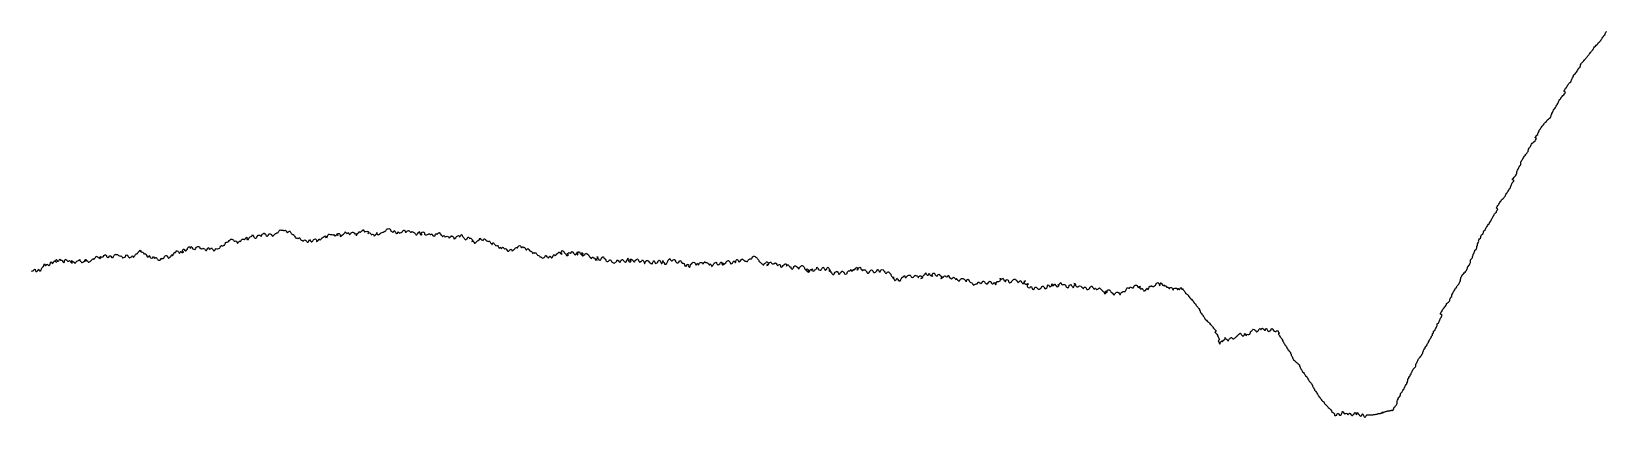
# Model space of a CAD drawing. Header units: metres. Extents: x -200 to 53, y -223 to -162.
import ezdxf

# ---------------------------------------------------------------- set-up
doc = ezdxf.new("R2010")
doc.units = ezdxf.units.M

msp = doc.modelspace()

# ---------------------------------------------------------------- linework, layer by layer
for p, q in [((50.49, -164.18, -519.62), (50.6, -164.05, -519.62)), ((50.6, -164.05, -519.62), (50.76, -163.92, -519.62)), ((50.76, -163.92, -519.62), (50.9, -163.79, -519.62)), ((50.9, -163.79, -519.62), (51.06, -163.66, -519.62)), ((51.06, -163.66, -519.62), (51.16, -163.53, -519.62)), ((51.16, -163.53, -519.62), (51.19, -163.4, -519.62)), ((51.19, -163.4, -519.62), (51.34, -163.27, -519.62)), ((51.34, -163.27, -519.62), (51.5, -163.14, -519.62)), ((51.5, -163.14, -519.62), (51.61, -163.01, -519.62)), ((51.61, -163.01, -519.62), (51.68, -162.88, -519.62)), ((51.68, -162.88, -519.62), (51.79, -162.75, -519.62)), ((51.79, -162.75, -519.62), (51.84, -162.62, -519.62)), ((51.84, -162.62, -519.62), (51.93, -162.49, -519.62)), ((51.93, -162.49, -519.62), (52.05, -162.36, -519.62)), ((52.05, -162.36, -519.62), (52.13, -162.23, -519.62)), ((52.13, -162.23, -519.62), (52.29, -162.1, -519.62)), ((52.29, -162.1, -519.62), (52.33, -161.97, -519.62)), ((52.33, -161.97, -519.62), (52.38, -161.84, -519.62)), ((52.38, -161.84, -519.62), (52.44, -161.71, -519.62)), ((52.44, -161.71, -519.62), (52.54, -161.58, -519.62)), ((48.52, -166.64, -519.62), (48.68, -166.51, -519.62)), ((48.68, -166.51, -519.62), (48.82, -166.38, -519.62)), ((48.82, -166.38, -519.62), (48.93, -166.25, -519.62)), ((48.93, -166.25, -519.62), (49.02, -166.12, -519.62)), ((49.02, -166.12, -519.62), (49.12, -165.99, -519.62)), ((49.12, -165.99, -519.62), (49.26, -165.86, -519.62)), ((49.26, -165.86, -519.62), (49.35, -165.73, -519.62)), ((49.35, -165.73, -519.62), (49.49, -165.6, -519.62)), ((49.49, -165.6, -519.62), (49.57, -165.47, -519.62)), ((49.57, -165.47, -519.62), (49.72, -165.34, -519.62)), ((49.72, -165.34, -519.62), (49.78, -165.21, -519.62)), ((49.78, -165.21, -519.62), (49.89, -165.08, -519.62)), ((49.89, -165.08, -519.62), (49.98, -164.95, -519.62)), ((49.98, -164.95, -519.62), (50.07, -164.83, -519.62)), ((50.07, -164.83, -519.62), (50.12, -164.7, -519.62)), ((50.12, -164.7, -519.62), (50.27, -164.57, -519.62)), ((50.27, -164.57, -519.62), (50.41, -164.44, -519.62)), ((50.41, -164.44, -519.62), (50.46, -164.31, -519.62)), ((50.46, -164.31, -519.62), (50.49, -164.18, -519.62)), ((47, -169.23, -519.62), (47.03, -169.1, -519.62)), ((47.03, -169.1, -519.62), (47.09, -168.97, -519.62)), ((47.09, -168.97, -519.62), (47.2, -168.84, -519.62)), ((47.2, -168.84, -519.62), (47.24, -168.72, -519.62)), ((47.24, -168.59, -519.62), (47.37, -168.46, -519.62)), ((47.24, -168.72, -519.62), (47.24, -168.59, -519.62)), ((47.37, -168.46, -519.62), (47.53, -168.33, -519.62)), ((47.53, -168.33, -519.62), (47.62, -168.2, -519.62)), ((47.62, -168.2, -519.62), (47.74, -168.07, -519.62)), ((47.74, -168.07, -519.62), (47.84, -167.94, -519.62)), ((47.84, -167.94, -519.62), (47.89, -167.81, -519.62)), ((47.89, -167.81, -519.62), (47.97, -167.68, -519.62)), ((47.97, -167.68, -519.62), (48.02, -167.55, -519.62)), ((48.02, -167.55, -519.62), (48.17, -167.42, -519.62)), ((48.17, -167.42, -519.62), (48.32, -167.29, -519.62)), ((48.32, -167.29, -519.62), (48.34, -167.16, -519.62)), ((48.34, -167.16, -519.62), (48.37, -167.03, -519.62)), ((48.37, -167.03, -519.62), (48.38, -166.9, -519.62)), ((48.38, -166.9, -519.62), (48.46, -166.77, -519.62)), ((48.46, -166.77, -519.62), (48.52, -166.64, -519.62)), ((45.68, -171.7, -519.62), (45.83, -171.57, -519.62)), ((45.74, -171.05, -519.62), (45.87, -170.92, -519.62)), ((45.74, -171.18, -519.62), (45.74, -171.05, -519.62)), ((45.97, -171.31, -519.62), (45.74, -171.18, -519.62)), ((45.83, -171.57, -519.62), (45.92, -171.44, -519.62)), ((45.87, -170.92, -519.62), (45.92, -170.79, -519.62)), ((45.92, -170.79, -519.62), (45.97, -170.66, -519.62)), ((45.92, -171.44, -519.62), (45.97, -171.31, -519.62)), ((45.97, -170.66, -519.62), (46.13, -170.53, -519.62)), ((46.13, -170.53, -519.62), (46.18, -170.4, -519.62)), ((46.18, -170.4, -519.62), (46.28, -170.27, -519.62)), ((46.28, -170.27, -519.62), (46.32, -170.14, -519.62)), ((46.32, -170.14, -519.62), (46.45, -170.01, -519.62)), ((46.45, -170.01, -519.62), (46.48, -169.88, -519.62)), ((46.48, -169.88, -519.62), (46.66, -169.75, -519.62)), ((46.66, -169.75, -519.62), (46.8, -169.62, -519.62)), ((46.8, -169.62, -519.62), (46.88, -169.49, -519.62)), ((46.88, -169.49, -519.62), (46.92, -169.36, -519.62)), ((46.92, -169.36, -519.62), (47, -169.23, -519.62)), ((43.99, -174.29, -519.62), (44.05, -174.16, -519.62)), ((44.05, -174.16, -519.62), (44.13, -174.03, -519.62)), ((44.13, -174.03, -519.62), (44.26, -173.9, -519.62)), ((44.26, -173.9, -519.62), (44.35, -173.77, -519.62)), ((44.35, -173.77, -519.62), (44.44, -173.64, -519.62)), ((44.44, -173.64, -519.62), (44.46, -173.51, -519.62)), ((44.46, -173.51, -519.62), (44.58, -173.38, -519.62)), ((44.58, -173.38, -519.62), (44.64, -173.25, -519.62)), ((44.64, -173.25, -519.62), (44.71, -173.12, -519.62)), ((44.71, -173.12, -519.62), (44.78, -172.99, -519.62)), ((44.78, -172.99, -519.62), (44.84, -172.86, -519.62)), ((44.84, -172.86, -519.62), (44.89, -172.74, -519.62)), ((44.89, -172.74, -519.62), (44.95, -172.61, -519.62)), ((44.95, -172.61, -519.62), (45.02, -172.48, -519.62)), ((45.02, -172.48, -519.62), (45.2, -172.35, -519.62)), ((45.2, -172.35, -519.62), (45.24, -172.22, -519.62)), ((45.24, -172.22, -519.62), (45.3, -172.09, -519.62)), ((45.3, -172.09, -519.62), (45.44, -171.96, -519.62)), ((45.44, -171.96, -519.62), (45.52, -171.83, -519.62)), ((45.52, -171.83, -519.62), (45.68, -171.7, -519.62)), ((42.21, -176.75, -519.62), (42.35, -176.63, -519.62)), ((42.35, -176.63, -519.62), (42.43, -176.5, -519.62)), ((42.43, -176.5, -519.62), (42.52, -176.37, -519.62)), ((42.52, -176.37, -519.62), (42.59, -176.24, -519.62)), ((42.59, -176.24, -519.62), (42.78, -176.11, -519.62)), ((42.78, -176.11, -519.62), (42.9, -175.98, -519.62)), ((42.9, -175.98, -519.62), (42.96, -175.85, -519.62)), ((42.96, -175.85, -519.62), (43.07, -175.72, -519.62)), ((43.07, -175.72, -519.62), (43.24, -175.59, -519.62)), ((43.24, -175.59, -519.62), (43.41, -175.46, -519.62)), ((43.41, -175.46, -519.62), (43.54, -175.33, -519.62)), ((43.54, -175.33, -519.62), (43.6, -175.2, -519.62)), ((43.6, -175.2, -519.62), (43.67, -175.07, -519.62)), ((43.67, -175.07, -519.62), (43.69, -174.94, -519.62)), ((43.69, -174.94, -519.62), (43.79, -174.81, -519.62)), ((43.79, -174.81, -519.62), (43.8, -174.68, -519.62)), ((43.8, -174.68, -519.62), (43.87, -174.55, -519.62)), ((43.87, -174.55, -519.62), (43.94, -174.42, -519.62)), ((43.94, -174.42, -519.62), (43.99, -174.29, -519.62)), ((40.76, -179.35, -519.62), (40.91, -179.22, -519.62)), ((40.91, -179.22, -519.62), (41.1, -179.09, -519.62)), ((41.07, -178.57, -519.62), (41.15, -178.44, -519.62)), ((41.3, -178.7, -519.62), (41.07, -178.57, -519.62)), ((41.1, -179.09, -519.62), (41.17, -178.96, -519.62)), ((41.15, -178.44, -519.62), (41.28, -178.31, -519.62)), ((41.17, -178.96, -519.62), (41.24, -178.83, -519.62)), ((41.24, -178.83, -519.62), (41.3, -178.7, -519.62)), ((41.28, -178.31, -519.62), (41.39, -178.18, -519.62)), ((41.39, -178.18, -519.62), (41.51, -178.05, -519.62)), ((41.51, -178.05, -519.62), (41.54, -177.92, -519.62)), ((41.54, -177.92, -519.62), (41.6, -177.79, -519.62)), ((41.6, -177.79, -519.62), (41.67, -177.66, -519.62)), ((41.67, -177.66, -519.62), (41.74, -177.53, -519.62)), ((41.74, -177.53, -519.62), (41.76, -177.4, -519.62)), ((41.76, -177.4, -519.62), (41.85, -177.27, -519.62)), ((41.85, -177.27, -519.62), (41.94, -177.14, -519.62)), ((41.94, -177.14, -519.62), (42, -177.01, -519.62)), ((42, -177.01, -519.62), (42.14, -176.88, -519.62)), ((42.14, -176.88, -519.62), (42.21, -176.75, -519.62)), ((39.21, -181.81, -519.62), (39.28, -181.68, -519.62)), ((39.28, -181.68, -519.62), (39.37, -181.55, -519.62)), ((39.37, -181.55, -519.62), (39.48, -181.42, -519.62)), ((39.48, -181.42, -519.62), (39.58, -181.29, -519.62)), ((39.58, -181.29, -519.62), (39.65, -181.16, -519.62)), ((39.65, -181.16, -519.62), (39.8, -181.03, -519.62)), ((39.8, -181.03, -519.62), (39.89, -180.9, -519.62)), ((39.89, -180.9, -519.62), (39.99, -180.77, -519.62)), ((39.99, -180.64, -519.62), (40.04, -180.52, -519.62)), ((39.99, -180.77, -519.62), (39.99, -180.64, -519.62)), ((40.04, -180.52, -519.62), (40.06, -180.39, -519.62)), ((40.06, -180.39, -519.62), (40.16, -180.26, -519.62)), ((40.16, -180.26, -519.62), (40.2, -180.13, -519.62)), ((40.2, -180.13, -519.62), (40.33, -180, -519.62)), ((40.33, -180, -519.62), (40.39, -179.87, -519.62)), ((40.39, -179.87, -519.62), (40.46, -179.74, -519.62)), ((40.46, -179.74, -519.62), (40.53, -179.61, -519.62)), ((40.53, -179.61, -519.62), (40.6, -179.48, -519.62)), ((40.6, -179.48, -519.62), (40.76, -179.35, -519.62)), ((38.12, -184.41, -519.62), (38.16, -184.28, -519.62)), ((38.16, -184.15, -519.62), (38.19, -184.02, -519.62)), ((38.16, -184.28, -519.62), (38.16, -184.15, -519.62)), ((38.19, -184.02, -519.62), (38.21, -183.89, -519.62)), ((38.21, -183.89, -519.62), (38.25, -183.76, -519.62)), ((38.25, -183.76, -519.62), (38.36, -183.63, -519.62)), ((38.36, -183.63, -519.62), (38.42, -183.5, -519.62)), ((38.42, -183.5, -519.62), (38.48, -183.37, -519.62)), ((38.48, -183.37, -519.62), (38.53, -183.24, -519.62)), ((38.53, -183.24, -519.62), (38.62, -183.11, -519.62)), ((38.62, -183.11, -519.62), (38.73, -182.98, -519.62)), ((38.73, -182.98, -519.62), (38.79, -182.85, -519.62)), ((38.79, -182.85, -519.62), (38.83, -182.72, -519.62)), ((38.8, -182.59, -519.62), (38.83, -182.46, -519.62)), ((38.83, -182.72, -519.62), (38.8, -182.59, -519.62)), ((38.83, -182.46, -519.62), (38.9, -182.33, -519.62)), ((38.9, -182.33, -519.62), (38.98, -182.2, -519.62)), ((38.98, -182.2, -519.62), (39.08, -182.07, -519.62)), ((39.08, -182.07, -519.62), (39.14, -181.94, -519.62)), ((39.14, -181.94, -519.62), (39.21, -181.81, -519.62)), ((36.96, -186.87, -519.62), (36.98, -186.74, -519.62)), ((36.98, -186.74, -519.62), (37.16, -186.61, -519.62)), ((37.16, -186.61, -519.62), (37.17, -186.48, -519.62)), ((37.17, -186.48, -519.62), (37.22, -186.35, -519.62)), ((37.22, -186.35, -519.62), (37.27, -186.22, -519.62)), ((37.27, -186.22, -519.62), (37.32, -186.09, -519.62)), ((37.32, -186.09, -519.62), (37.34, -185.96, -519.62)), ((37.34, -185.96, -519.62), (37.44, -185.83, -519.62)), ((37.44, -185.83, -519.62), (37.53, -185.7, -519.62)), ((37.48, -185.31, -519.62), (37.49, -185.18, -519.62)), ((37.71, -185.44, -519.62), (37.48, -185.31, -519.62)), ((37.49, -185.18, -519.62), (37.61, -185.05, -519.62)), ((37.53, -185.7, -519.62), (37.62, -185.57, -519.62)), ((37.61, -185.05, -519.62), (37.76, -184.92, -519.62)), ((37.62, -185.57, -519.62), (37.71, -185.44, -519.62)), ((37.76, -184.92, -519.62), (37.83, -184.79, -519.62)), ((37.83, -184.79, -519.62), (37.96, -184.66, -519.62)), ((37.96, -184.66, -519.62), (38.04, -184.53, -519.62)), ((38.04, -184.53, -519.62), (38.12, -184.41, -519.62)), ((35.12, -189.46, -519.62), (35.2, -189.33, -519.62)), ((35.2, -189.33, -519.62), (35.26, -189.2, -519.62)), ((35.26, -189.2, -519.62), (35.39, -189.07, -519.62)), ((35.39, -189.07, -519.62), (35.43, -188.94, -519.62)), ((35.43, -188.94, -519.62), (35.52, -188.81, -519.62)), ((35.52, -188.81, -519.62), (35.64, -188.68, -519.62)), ((35.64, -188.68, -519.62), (35.71, -188.55, -519.62)), ((35.71, -188.55, -519.62), (35.83, -188.43, -519.62)), ((35.83, -188.43, -519.62), (35.98, -188.3, -519.62)), ((35.98, -188.3, -519.62), (36.12, -188.17, -519.62)), ((36.12, -188.17, -519.62), (36.19, -188.04, -519.62)), ((36.19, -188.04, -519.62), (36.34, -187.91, -519.62)), ((36.34, -187.91, -519.62), (36.37, -187.78, -519.62)), ((36.37, -187.78, -519.62), (36.42, -187.65, -519.62)), ((36.42, -187.65, -519.62), (36.49, -187.52, -519.62)), ((36.49, -187.52, -519.62), (36.63, -187.39, -519.62)), ((36.63, -187.39, -519.62), (36.69, -187.26, -519.62)), ((36.69, -187.26, -519.62), (36.8, -187.13, -519.62)), ((36.8, -187.13, -519.62), (36.89, -187, -519.62)), ((36.89, -187, -519.62), (36.96, -186.87, -519.62)), ((34.01, -191.93, -519.62), (34.03, -191.8, -519.62)), ((34.03, -191.8, -519.62), (34.12, -191.67, -519.62)), ((34.12, -191.67, -519.62), (34.15, -191.54, -519.62)), ((34.15, -191.54, -519.62), (34.25, -191.41, -519.62)), ((34.25, -191.41, -519.62), (34.3, -191.28, -519.62)), ((34.3, -191.28, -519.62), (34.36, -191.15, -519.62)), ((34.36, -191.15, -519.62), (34.46, -191.02, -519.62)), ((34.46, -191.02, -519.62), (34.53, -190.89, -519.62)), ((34.53, -190.89, -519.62), (34.56, -190.76, -519.62)), ((34.56, -190.76, -519.62), (34.75, -190.63, -519.62)), ((34.75, -190.63, -519.62), (34.89, -190.5, -519.62)), ((34.89, -190.5, -519.62), (34.93, -190.37, -519.62)), ((34.91, -189.85, -519.62), (34.97, -189.72, -519.62)), ((35.14, -189.98, -519.62), (34.91, -189.85, -519.62)), ((34.93, -190.37, -519.62), (34.98, -190.24, -519.62)), ((34.97, -189.72, -519.62), (35.02, -189.59, -519.62)), ((34.98, -190.24, -519.62), (35.09, -190.11, -519.62)), ((35.02, -189.59, -519.62), (35.12, -189.46, -519.62)), ((35.09, -190.11, -519.62), (35.14, -189.98, -519.62)), ((-164.89, -194.44, -519.62), (-164.7, -194.38, -519.62)), ((-164.7, -194.38, -519.62), (-164.6, -194.35, -519.62)), ((-164.6, -194.35, -519.62), (-164.56, -194.23, -519.62)), ((-164.56, -194.23, -519.62), (-164.5, -194.1, -519.62)), ((-164.5, -194.1, -519.62), (-164.43, -194.19, -519.62)), ((-164.43, -194.19, -519.62), (-164.39, -194.3, -519.62)), ((-164.39, -194.3, -519.62), (-164.3, -194.43, -519.62)), ((-163.79, -194.48, -519.62), (-163.72, -194.35, -519.62)), ((-163.72, -194.35, -519.62), (-163.65, -194.24, -519.62)), ((-163.65, -194.24, -519.62), (-163.64, -194.16, -519.62)), ((-163.64, -194.16, -519.62), (-163.55, -194.18, -519.62)), ((-163.55, -194.18, -519.62), (-163.48, -194.19, -519.62)), ((-163.48, -194.19, -519.62), (-163.38, -194.2, -519.62)), ((-163.38, -194.2, -519.62), (-163.3, -194.21, -519.62)), ((-163.3, -194.21, -519.62), (-163.18, -194.27, -519.62)), ((-163.18, -194.27, -519.62), (-163.13, -194.39, -519.62)), ((-163.13, -194.39, -519.62), (-163.07, -194.3, -519.62)), ((-163.07, -194.3, -519.62), (-162.98, -194.18, -519.62)), ((-162.98, -194.18, -519.62), (-162.94, -194.05, -519.62)), ((-162.94, -194.05, -519.62), (-162.8, -193.95, -519.62)), ((-162.8, -193.95, -519.62), (-162.66, -193.89, -519.62)), ((-162.66, -193.89, -519.62), (-162.59, -193.87, -519.62)), ((-162.59, -193.87, -519.62), (-162.56, -193.93, -519.62)), ((-162.56, -193.93, -519.62), (-162.41, -194.04, -519.62)), ((-162.41, -194.04, -519.62), (-162.36, -194.16, -519.62)), ((-162.36, -194.16, -519.62), (-162.28, -194.29, -519.62)), ((-162.28, -194.29, -519.62), (-162.22, -194.33, -519.62)), ((-162.22, -194.33, -519.62), (-162.15, -194.34, -519.62)), ((-162.15, -194.34, -519.62), (-162.04, -194.3, -519.62)), ((-162.04, -194.3, -519.62), (-161.99, -194.23, -519.62)), ((-161.99, -194.23, -519.62), (-161.91, -194.1, -519.62)), ((-161.91, -194.1, -519.62), (-161.9, -193.98, -519.62)), ((-161.9, -193.98, -519.62), (-161.73, -193.95, -519.62)), ((-161.73, -193.95, -519.62), (-161.68, -193.96, -519.62)), ((-161.68, -193.96, -519.62), (-161.54, -194.01, -519.62)), ((-161.54, -194.01, -519.62), (-161.43, -194.1, -519.62)), ((-161.43, -194.1, -519.62), (-161.37, -194.22, -519.62)), ((-161.37, -194.22, -519.62), (-161.28, -194.35, -519.62)), ((-161.28, -194.35, -519.62), (-161.21, -194.41, -519.62)), ((-161.21, -194.41, -519.62), (-161.16, -194.3, -519.62)), ((-161.16, -194.3, -519.62), (-161.05, -194.17, -519.62)), ((-161.05, -194.17, -519.62), (-160.91, -194.04, -519.62)), ((-160.91, -194.04, -519.62), (-160.86, -193.94, -519.62)), ((-160.86, -193.94, -519.62), (-160.83, -193.91, -519.62)), ((-160.83, -193.91, -519.62), (-160.75, -193.93, -519.62)), ((-160.75, -193.93, -519.62), (-160.62, -193.81, -519.62)), ((-160.62, -193.81, -519.62), (-160.49, -193.82, -519.62)), ((-160.49, -193.82, -519.62), (-160.37, -193.76, -519.62)), ((-160.37, -193.76, -519.62), (-160.35, -193.65, -519.62)), ((-160.35, -193.65, -519.62), (-160.27, -193.52, -519.62)), ((-160.27, -193.52, -519.62), (-160.12, -193.4, -519.62)), ((-160.12, -193.4, -519.62), (-160.08, -193.32, -519.62)), ((-160.08, -193.32, -519.62), (-160.05, -193.35, -519.62)), ((-160.05, -193.35, -519.62), (-159.98, -193.43, -519.62)), ((-159.98, -193.43, -519.62), (-159.92, -193.37, -519.62)), ((-159.92, -193.37, -519.62), (-159.75, -193.36, -519.62)), ((-159.75, -193.36, -519.62), (-159.57, -193.38, -519.62)), ((-159.57, -193.38, -519.62), (-159.54, -193.43, -519.62)), ((-159.54, -193.43, -519.62), (-159.36, -193.44, -519.62)), ((-159.36, -193.44, -519.62), (-159.21, -193.4, -519.62)), ((-159.21, -193.4, -519.62), (-159.17, -193.46, -519.62)), ((-159.17, -193.46, -519.62), (-159.11, -193.56, -519.62)), ((-159.11, -193.56, -519.62), (-159.01, -193.69, -519.62)), ((-159.01, -193.69, -519.62), (-158.95, -193.78, -519.62)), ((-158.95, -193.78, -519.62), (-158.9, -193.83, -519.62)), ((-158.9, -193.83, -519.62), (-158.78, -193.7, -519.62)), ((-158.78, -193.7, -519.62), (-158.67, -193.59, -519.62)), ((-158.67, -193.59, -519.62), (-158.57, -193.55, -519.62)), ((-158.57, -193.55, -519.62), (-158.53, -193.55, -519.62)), ((-158.53, -193.55, -519.62), (-158.46, -193.6, -519.62)), ((-158.46, -193.6, -519.62), (-158.4, -193.69, -519.62)), ((-158.4, -193.69, -519.62), (-158.34, -193.81, -519.62)), ((-158.34, -193.81, -519.62), (-158.24, -193.94, -519.62)), ((-158.24, -193.94, -519.62), (-158.19, -194.04, -519.62)), ((-158.19, -194.04, -519.62), (-158.11, -194.11, -519.62)), ((-158.11, -194.11, -519.62), (-158.09, -194.13, -519.62)), ((-158.09, -194.13, -519.62), (-158.02, -194.07, -519.62)), ((-158.02, -194.07, -519.62), (-157.95, -194.08, -519.62)), ((-157.95, -194.08, -519.62), (-157.9, -194.14, -519.62)), ((-157.9, -194.14, -519.62), (-157.83, -194.24, -519.62)), ((-157.83, -194.24, -519.62), (-157.78, -194.36, -519.62)), ((-157.78, -194.36, -519.62), (-157.68, -194.49, -519.62)), ((-153.01, -194.41, -519.62), (-152.86, -194.28, -519.62)), ((-152.86, -194.28, -519.62), (-152.7, -194.41, -519.62)), ((-152.62, -194.45, -519.62), (-152.5, -194.34, -519.62)), ((-152.5, -194.34, -519.62), (-152.41, -194.21, -519.62)), ((-152.41, -194.21, -519.62), (-152.34, -194.1, -519.62)), ((-152.34, -194.1, -519.62), (-152.28, -194.02, -519.62)), ((-152.28, -194.02, -519.62), (-152.21, -194.03, -519.62)), ((-152.21, -194.03, -519.62), (-152.07, -194.07, -519.62)), ((-152.07, -194.07, -519.62), (-151.93, -194.08, -519.62)), ((-151.93, -194.08, -519.62), (-151.89, -194.07, -519.62)), ((-151.89, -194.07, -519.62), (-151.77, -194.1, -519.62)), ((-151.77, -194.1, -519.62), (-151.64, -194.13, -519.62)), ((-151.64, -194.13, -519.62), (-151.52, -194.11, -519.62)), ((-151.52, -194.11, -519.62), (-151.47, -194.02, -519.62)), ((-151.47, -194.02, -519.62), (-151.41, -194.15, -519.62)), ((-151.41, -194.15, -519.62), (-151.38, -194.26, -519.62)), ((-151.38, -194.26, -519.62), (-151.36, -194.23, -519.62)), ((-151.36, -194.23, -519.62), (-151.26, -194.25, -519.62)), ((-151.26, -194.25, -519.62), (-151.14, -194.27, -519.62)), ((-151.14, -194.27, -519.62), (-151.07, -194.15, -519.62)), ((-151.07, -194.15, -519.62), (-151.06, -194.11, -519.62)), ((-151.06, -194.11, -519.62), (-150.92, -194.12, -519.62)), ((-150.99, -194.09, -519.62), (-150.92, -193.96, -519.62)), ((-150.76, -194.19, -519.62), (-150.99, -194.09, -519.62)), ((-150.92, -193.96, -519.62), (-150.74, -193.91, -519.62)), ((-150.92, -194.12, -519.62), (-150.86, -194.17, -519.62)), ((-150.86, -194.17, -519.62), (-150.82, -194.25, -519.62)), ((-150.82, -194.25, -519.62), (-150.76, -194.19, -519.62)), ((-150.74, -193.91, -519.62), (-150.69, -193.9, -519.62)), ((-150.69, -193.9, -519.62), (-150.63, -193.94, -519.62)), ((-150.63, -193.94, -519.62), (-150.52, -194.01, -519.62)), ((-150.52, -194.01, -519.62), (-150.43, -194.13, -519.62)), ((-150.29, -194.25, -519.62), (-150.52, -194.35, -519.62)), ((-150.52, -194.35, -519.62), (-150.4, -194.4, -519.62)), ((-150.43, -194.13, -519.62), (-150.29, -194.25, -519.62)), ((-150.4, -194.4, -519.62), (-150.32, -194.37, -519.62)), ((-150.32, -194.37, -519.62), (-150.16, -194.24, -519.62)), ((-150.16, -194.24, -519.62), (-150.08, -194.14, -519.62)), ((-150.08, -194.14, -519.62), (-149.91, -194.05, -519.62)), ((-149.91, -194.05, -519.62), (-149.88, -193.95, -519.62)), ((-149.88, -193.95, -519.62), (-149.69, -193.83, -519.62)), ((-149.69, -193.83, -519.62), (-149.65, -193.73, -519.62)), ((-149.65, -193.73, -519.62), (-149.63, -193.67, -519.62)), ((-149.63, -193.67, -519.62), (-149.62, -193.66, -519.62)), ((-149.62, -193.66, -519.62), (-149.57, -193.7, -519.62)), ((-149.57, -193.7, -519.62), (-149.45, -193.79, -519.62)), ((-149.45, -193.79, -519.62), (-149.39, -193.92, -519.62)), ((-149.39, -193.92, -519.62), (-149.2, -193.87, -519.62)), ((-149.2, -193.87, -519.62), (-149.15, -193.75, -519.62)), ((-149.15, -193.75, -519.62), (-149.05, -193.88, -519.62)), ((-149.05, -193.88, -519.62), (-148.99, -194, -519.62)), ((-148.99, -194, -519.62), (-148.93, -194.08, -519.62)), ((-148.93, -194.08, -519.62), (-148.88, -194.09, -519.62)), ((-148.88, -194.09, -519.62), (-148.82, -194.05, -519.62)), ((-148.82, -194.05, -519.62), (-148.73, -193.92, -519.62)), ((-148.73, -193.92, -519.62), (-148.67, -193.81, -519.62)), ((-148.67, -193.81, -519.62), (-148.59, -193.74, -519.62)), ((-148.59, -193.74, -519.62), (-148.48, -193.71, -519.62)), ((-148.48, -193.71, -519.62), (-148.41, -193.72, -519.62)), ((-148.41, -193.72, -519.62), (-148.27, -193.77, -519.62)), ((-148.27, -193.77, -519.62), (-148.21, -193.87, -519.62)), ((-148.21, -193.87, -519.62), (-148.18, -193.99, -519.62)), ((-148.18, -193.99, -519.62), (-148.11, -193.94, -519.62)), ((-148.11, -193.94, -519.62), (-148.01, -193.89, -519.62)), ((-148.01, -193.89, -519.62), (-147.94, -193.99, -519.62)), ((-147.94, -193.99, -519.62), (-147.92, -194.12, -519.62)), ((-147.92, -194.12, -519.62), (-147.87, -194.21, -519.62)), ((-147.87, -194.21, -519.62), (-147.75, -194.17, -519.62)), ((-147.75, -194.17, -519.62), (-147.72, -194.09, -519.62)), ((-147.72, -194.09, -519.62), (-147.7, -193.98, -519.62)), ((-147.7, -193.98, -519.62), (-147.6, -193.85, -519.62)), ((-147.6, -193.85, -519.62), (-147.47, -193.74, -519.62)), ((-147.47, -193.74, -519.62), (-147.45, -193.66, -519.62)), ((-147.45, -193.66, -519.62), (-147.38, -193.63, -519.62)), ((-147.38, -193.63, -519.62), (-147.33, -193.64, -519.62)), ((-147.33, -193.64, -519.62), (-147.28, -193.69, -519.62)), ((-147.28, -193.69, -519.62), (-147.23, -193.71, -519.62)), ((-147.23, -193.71, -519.62), (-147.19, -193.68, -519.62)), ((-147.19, -193.68, -519.62), (-147.1, -193.62, -519.62)), ((-147.1, -193.62, -519.62), (-146.98, -193.51, -519.62)), ((-146.98, -193.51, -519.62), (-146.8, -193.39, -519.62)), ((-146.81, -193.34, -519.62), (-146.72, -193.33, -519.62)), ((-146.8, -193.39, -519.62), (-146.81, -193.34, -519.62)), ((-146.72, -193.33, -519.62), (-146.64, -193.41, -519.62)), ((-146.64, -193.41, -519.62), (-146.62, -193.53, -519.62)), ((-146.62, -193.53, -519.62), (-146.61, -193.64, -519.62)), ((-146.61, -193.64, -519.62), (-146.55, -193.67, -519.62)), ((-146.55, -193.67, -519.62), (-146.38, -193.58, -519.62)), ((-146.38, -193.58, -519.62), (-146.21, -193.55, -519.62)), ((-146.21, -193.55, -519.62), (-146.19, -193.63, -519.62)), ((-146.19, -193.63, -519.62), (-146.12, -193.57, -519.62)), ((-146.12, -193.57, -519.62), (-146.09, -193.55, -519.62)), ((-146.09, -193.55, -519.62), (-146.03, -193.58, -519.62)), ((-146.03, -193.58, -519.62), (-145.98, -193.6, -519.62)), ((-145.77, -193.83, -519.62), (-146.01, -193.95, -519.62)), ((-146.01, -193.95, -519.62), (-145.89, -193.84, -519.62)), ((-145.98, -193.6, -519.62), (-145.84, -193.71, -519.62)), ((-145.89, -193.84, -519.62), (-145.77, -193.81, -519.62)), ((-145.84, -193.71, -519.62), (-145.77, -193.83, -519.62)), ((-145.77, -193.81, -519.62), (-145.71, -193.78, -519.62)), ((-145.71, -193.78, -519.62), (-145.64, -193.86, -519.62)), ((-145.64, -193.86, -519.62), (-145.53, -193.98, -519.62)), ((-145.53, -193.98, -519.62), (-145.48, -194.08, -519.62)), ((-145.48, -194.08, -519.62), (-145.46, -194.15, -519.62)), ((-145.46, -194.15, -519.62), (-145.39, -194.06, -519.62)), ((-145.39, -194.06, -519.62), (-145.24, -194.05, -519.62)), ((-145.24, -194.05, -519.62), (-145.11, -194.08, -519.62)), ((-145.11, -194.08, -519.62), (-145.07, -194.15, -519.62)), ((-145.07, -194.15, -519.62), (-145.02, -194.28, -519.62)), ((-145.02, -194.28, -519.62), (-145.02, -194.32, -519.62)), ((-145.02, -194.32, -519.62), (-144.97, -194.32, -519.62)), ((-144.97, -194.32, -519.62), (-144.93, -194.23, -519.62)), ((-144.93, -194.23, -519.62), (-144.76, -194.11, -519.62)), ((-144.76, -194.11, -519.62), (-144.64, -193.98, -519.62)), ((-144.44, -193.85, -519.62), (-144.67, -193.87, -519.62)), ((-144.67, -193.87, -519.62), (-144.56, -193.97, -519.62)), ((-144.64, -193.98, -519.62), (-144.53, -193.88, -519.62)), ((-144.56, -193.97, -519.62), (-144.43, -194.1, -519.62)), ((-144.53, -193.88, -519.62), (-144.44, -193.85, -519.62)), ((-144.43, -194.1, -519.62), (-144.27, -194.14, -519.62)), ((-144.27, -194.14, -519.62), (-144.26, -194.14, -519.62)), ((-144.26, -194.14, -519.62), (-144.17, -194.09, -519.62)), ((-144.17, -194.09, -519.62), (-144.11, -194.01, -519.62)), ((-144.11, -194.01, -519.62), (-144.01, -193.88, -519.62)), ((-144.01, -193.88, -519.62), (-143.98, -193.85, -519.62)), ((-143.98, -193.85, -519.62), (-143.95, -193.87, -519.62)), ((-143.95, -193.87, -519.62), (-143.89, -193.81, -519.62)), ((-143.89, -193.81, -519.62), (-143.72, -193.75, -519.62)), ((-143.72, -193.75, -519.62), (-143.56, -193.68, -519.62)), ((-143.56, -193.68, -519.62), (-143.41, -193.62, -519.62)), ((-143.41, -193.62, -519.62), (-143.37, -193.59, -519.62)), ((-143.37, -193.59, -519.62), (-143.31, -193.6, -519.62)), ((-143.31, -193.6, -519.62), (-143.25, -193.57, -519.62)), ((-143.25, -193.57, -519.62), (-143.13, -193.5, -519.62)), ((-143.13, -193.5, -519.62), (-143.07, -193.39, -519.62)), ((-143.07, -193.39, -519.62), (-143.02, -193.26, -519.62)), ((-143.02, -193.26, -519.62), (-142.93, -193.18, -519.62)), ((-142.93, -193.18, -519.62), (-142.87, -193.18, -519.62)), ((-142.87, -193.18, -519.62), (-142.76, -193.15, -519.62)), ((-142.76, -193.15, -519.62), (-142.64, -193.12, -519.62)), ((-142.64, -193.12, -519.62), (-142.55, -193.15, -519.62)), ((-142.55, -193.15, -519.62), (-142.44, -193.21, -519.62)), ((-142.44, -193.21, -519.62), (-142.39, -193.31, -519.62)), ((-142.39, -193.31, -519.62), (-142.37, -193.44, -519.62)), ((-142.37, -193.44, -519.62), (-142.23, -193.56, -519.62)), ((-142.23, -193.56, -519.62), (-142.13, -193.65, -519.62)), ((-142.13, -193.65, -519.62), (-141.99, -193.7, -519.62)), ((-141.99, -193.7, -519.62), (-141.93, -193.7, -519.62)), ((-141.93, -193.7, -519.62), (-141.89, -193.67, -519.62)), ((-141.89, -193.67, -519.62), (-141.83, -193.54, -519.62)), ((-141.83, -193.54, -519.62), (-141.78, -193.46, -519.62)), ((-141.78, -193.46, -519.62), (-141.7, -193.52, -519.62)), ((-141.7, -193.52, -519.62), (-141.67, -193.61, -519.62)), ((-141.67, -193.61, -519.62), (-141.58, -193.73, -519.62)), ((-141.58, -193.73, -519.62), (-141.53, -193.86, -519.62)), ((-141.53, -193.86, -519.62), (-141.42, -193.92, -519.62)), ((-141.42, -193.92, -519.62), (-141.35, -193.92, -519.62)), ((-141.35, -193.92, -519.62), (-141.34, -193.91, -519.62)), ((-141.34, -193.91, -519.62), (-141.21, -193.86, -519.62)), ((-141.21, -193.86, -519.62), (-141.18, -193.73, -519.62)), ((-141.18, -193.73, -519.62), (-141.17, -193.64, -519.62)), ((-141.17, -193.64, -519.62), (-141.02, -193.76, -519.62)), ((-141.02, -193.76, -519.62), (-140.98, -193.82, -519.62)), ((-140.98, -193.82, -519.62), (-140.87, -193.84, -519.62)), ((-140.87, -193.84, -519.62), (-140.82, -193.82, -519.62)), ((-140.82, -193.82, -519.62), (-140.68, -193.75, -519.62)), ((-140.68, -193.75, -519.62), (-140.53, -193.65, -519.62)), ((-140.53, -193.65, -519.62), (-140.38, -193.53, -519.62)), ((-140.38, -193.53, -519.62), (-140.36, -193.44, -519.62)), ((-140.36, -193.44, -519.62), (-140.25, -193.4, -519.62)), ((-140.25, -193.4, -519.62), (-140.16, -193.39, -519.62)), ((-140.16, -193.39, -519.62), (-140.1, -193.43, -519.62)), ((-140.1, -193.43, -519.62), (-140.02, -193.55, -519.62)), ((-140.02, -193.55, -519.62), (-140.03, -193.66, -519.62)), ((-140.03, -193.66, -519.62), (-139.99, -193.69, -519.62)), ((-139.99, -193.69, -519.62), (-139.86, -193.68, -519.62)), ((-139.86, -193.68, -519.62), (-139.76, -193.62, -519.62)), ((-139.76, -193.62, -519.62), (-139.71, -193.53, -519.62)), ((-139.71, -193.53, -519.62), (-139.65, -193.49, -519.62)), ((-139.65, -193.49, -519.62), (-139.48, -193.45, -519.62)), ((-139.48, -193.45, -519.62), (-139.39, -193.52, -519.62)), ((-139.39, -193.52, -519.62), (-139.36, -193.48, -519.62)), ((-139.36, -193.48, -519.62), (-139.28, -193.61, -519.62)), ((-139.28, -193.61, -519.62), (-139.15, -193.71, -519.62)), ((-139.15, -193.71, -519.62), (-139.02, -193.73, -519.62)), ((-139.02, -193.73, -519.62), (-139, -193.64, -519.62)), ((-139, -193.64, -519.62), (-138.96, -193.59, -519.62)), ((-138.96, -193.59, -519.62), (-138.93, -193.59, -519.62)), ((-138.93, -193.59, -519.62), (-138.84, -193.63, -519.62)), ((-138.84, -193.63, -519.62), (-138.68, -193.71, -519.62)), ((-138.68, -193.71, -519.62), (-138.54, -193.82, -519.62)), ((-138.54, -193.82, -519.62), (-138.36, -193.95, -519.62)), ((-138.36, -193.95, -519.62), (-138.34, -194.06, -519.62)), ((-138.34, -194.06, -519.62), (-138.29, -194.14, -519.62)), ((-138.29, -194.14, -519.62), (-138.16, -194.12, -519.62)), ((-138.16, -194.12, -519.62), (-138.11, -194.03, -519.62)), ((-138.11, -194.03, -519.62), (-137.99, -193.91, -519.62)), ((-137.99, -193.91, -519.62), (-137.88, -193.78, -519.62)), ((-137.88, -193.78, -519.62), (-137.84, -193.68, -519.62)), ((-137.84, -193.68, -519.62), (-137.8, -193.62, -519.62)), ((-137.8, -193.62, -519.62), (-137.77, -193.61, -519.62)), ((-137.77, -193.61, -519.62), (-137.75, -193.63, -519.62)), ((-137.75, -193.63, -519.62), (-137.72, -193.76, -519.62)), ((-137.72, -193.76, -519.62), (-137.69, -193.89, -519.62)), ((-137.69, -193.89, -519.62), (-137.61, -194.01, -519.62)), ((-137.61, -194.01, -519.62), (-137.62, -194.1, -519.62)), ((-137.62, -194.1, -519.62), (-137.44, -194.14, -519.62)), ((-137.54, -194.02, -519.62), (-137.46, -193.9, -519.62)), ((-137.31, -194.1, -519.62), (-137.54, -194.02, -519.62)), ((-137.46, -193.9, -519.62), (-137.4, -193.77, -519.62)), ((-137.44, -194.14, -519.62), (-137.39, -194.14, -519.62)), ((-137.4, -193.77, -519.62), (-137.29, -193.7, -519.62)), ((-137.39, -194.14, -519.62), (-137.31, -194.1, -519.62)), ((-137.29, -193.7, -519.62), (-137.18, -193.67, -519.62)), ((-137.18, -193.67, -519.62), (-137.1, -193.69, -519.62)), ((-137.1, -193.69, -519.62), (-136.98, -193.72, -519.62)), ((-136.98, -193.72, -519.62), (-136.93, -193.8, -519.62)), ((-136.93, -193.8, -519.62), (-136.9, -193.93, -519.62)), ((-136.9, -193.93, -519.62), (-136.9, -194.04, -519.62)), ((-136.9, -194.04, -519.62), (-136.84, -194.12, -519.62)), ((-136.84, -194.12, -519.62), (-136.73, -194.15, -519.62)), ((-136.73, -194.15, -519.62), (-136.59, -194.14, -519.62)), ((-136.59, -194.14, -519.62), (-136.46, -194.09, -519.62)), ((-136.46, -194.09, -519.62), (-136.3, -194, -519.62)), ((-136.3, -194, -519.62), (-136.28, -193.97, -519.62)), ((-136.28, -193.97, -519.62), (-136.13, -193.98, -519.62)), ((-136.13, -193.98, -519.62), (-135.97, -194.06, -519.62)), ((-135.97, -194.06, -519.62), (-135.92, -194.07, -519.62)), ((-135.92, -194.07, -519.62), (-135.87, -193.98, -519.62)), ((-135.87, -193.98, -519.62), (-135.83, -194, -519.62)), ((-135.83, -194, -519.62), (-135.68, -194.05, -519.62)), ((-135.68, -194.05, -519.62), (-135.62, -194.18, -519.62)), ((-135.62, -194.18, -519.62), (-135.5, -194.28, -519.62)), ((-135.5, -194.28, -519.62), (-135.38, -194.33, -519.62)), ((-135.38, -194.34, -519.62), (-135.24, -194.27, -519.62)), ((-135.38, -194.33, -519.62), (-135.38, -194.34, -519.62)), ((-135.24, -194.27, -519.62), (-135.19, -194.17, -519.62)), ((-135.19, -194.17, -519.62), (-135.15, -194.05, -519.62)), ((-135.15, -194.05, -519.62), (-135.1, -193.97, -519.62)), ((-135.1, -193.97, -519.62), (-135.03, -193.97, -519.62)), ((-135.03, -193.97, -519.62), (-134.96, -194.01, -519.62)), ((-134.96, -194.01, -519.62), (-134.89, -194.02, -519.62)), ((-134.89, -194.02, -519.62), (-134.86, -193.94, -519.62)), ((-134.86, -193.94, -519.62), (-134.7, -193.82, -519.62)), ((-134.7, -193.82, -519.62), (-134.54, -193.75, -519.62)), ((-134.54, -193.75, -519.62), (-134.48, -193.81, -519.62)), ((-134.48, -193.81, -519.62), (-134.45, -193.91, -519.62)), ((-134.45, -193.91, -519.62), (-134.38, -194.03, -519.62)), ((-134.38, -194.03, -519.62), (-134.24, -194.16, -519.62)), ((-134.24, -194.16, -519.62), (-134.19, -194.25, -519.62)), ((-134.19, -194.25, -519.62), (-134.17, -194.26, -519.62)), ((-134.17, -194.26, -519.62), (-134.09, -194.3, -519.62)), ((-134.09, -194.3, -519.62), (-134.05, -194.42, -519.62)), ((-133.99, -194.4, -519.62), (-133.96, -194.34, -519.62)), ((-133.96, -194.34, -519.62), (-133.8, -194.24, -519.62)), ((-133.8, -194.24, -519.62), (-133.72, -194.35, -519.62)), ((-133.72, -194.35, -519.62), (-133.66, -194.43, -519.62)), ((-133.45, -194.41, -519.62), (-133.31, -194.37, -519.62)), ((-133.31, -194.37, -519.62), (-133.2, -194.38, -519.62)), ((-133.2, -194.38, -519.62), (-133.07, -194.42, -519.62)), ((-132.66, -194.42, -519.62), (-132.64, -194.31, -519.62)), ((-132.64, -194.31, -519.62), (-132.61, -194.31, -519.62)), ((-132.61, -194.31, -519.62), (-132.58, -194.32, -519.62)), ((-132.58, -194.32, -519.62), (-132.51, -194.32, -519.62)), ((-132.51, -194.32, -519.62), (-132.5, -194.33, -519.62)), ((-132.5, -194.33, -519.62), (-132.43, -194.37, -519.62)), ((-132.43, -194.37, -519.62), (-132.34, -194.46, -519.62)), ((-131.83, -194.51, -519.62), (-131.78, -194.38, -519.62)), ((-131.78, -194.38, -519.62), (-131.6, -194.27, -519.62)), ((-131.6, -194.27, -519.62), (-131.47, -194.24, -519.62)), ((-131.47, -194.24, -519.62), (-131.42, -194.3, -519.62)), ((-131.42, -194.3, -519.62), (-131.31, -194.4, -519.62)), ((-131.27, -194.45, -519.62), (-131.22, -194.38, -519.62)), ((-131.22, -194.38, -519.62), (-131.17, -194.26, -519.62)), ((-131.17, -194.26, -519.62), (-131.07, -194.13, -519.62)), ((-131.07, -194.13, -519.62), (-130.98, -194.08, -519.62)), ((-130.98, -194.08, -519.62), (-130.91, -194.16, -519.62)), ((-130.91, -194.16, -519.62), (-130.9, -194.27, -519.62)), ((-130.9, -194.27, -519.62), (-130.8, -194.4, -519.62)), ((32.39, -194.52, -519.62), (32.41, -194.39, -519.62)), ((32.41, -194.39, -519.62), (32.44, -194.26, -519.62)), ((32.44, -194.26, -519.62), (32.51, -194.13, -519.62)), ((32.51, -194.13, -519.62), (32.69, -194, -519.62)), ((32.69, -194, -519.62), (32.78, -193.87, -519.62)), ((32.78, -193.87, -519.62), (32.8, -193.74, -519.62)), ((32.8, -193.61, -519.62), (32.9, -193.48, -519.62)), ((32.8, -193.74, -519.62), (32.8, -193.61, -519.62)), ((32.9, -193.48, -519.62), (33.09, -193.35, -519.62)), ((33.09, -193.35, -519.62), (33.15, -193.22, -519.62)), ((33.15, -193.22, -519.62), (33.18, -193.09, -519.62)), ((33.18, -193.09, -519.62), (33.27, -192.96, -519.62)), ((33.27, -192.96, -519.62), (33.37, -192.83, -519.62)), ((33.37, -192.83, -519.62), (33.46, -192.7, -519.62)), ((33.46, -192.7, -519.62), (33.53, -192.57, -519.62)), ((33.53, -192.57, -519.62), (33.62, -192.44, -519.62)), ((33.62, -192.44, -519.62), (33.76, -192.32, -519.62)), ((33.76, -192.32, -519.62), (33.77, -192.19, -519.62)), ((33.77, -192.19, -519.62), (33.91, -192.06, -519.62)), ((33.91, -192.06, -519.62), (34.01, -191.93, -519.62)), ((-182.8, -196.93, -519.62), (-182.73, -196.82, -519.62)), ((-182.73, -196.82, -519.62), (-182.62, -196.69, -519.62)), ((-182.62, -196.69, -519.62), (-182.57, -196.65, -519.62)), ((-182.57, -196.65, -519.62), (-182.45, -196.65, -519.62)), ((-182.55, -196.62, -519.62), (-182.53, -196.59, -519.62)), ((-182.32, -196.73, -519.62), (-182.55, -196.62, -519.62)), ((-182.53, -196.59, -519.62), (-182.43, -196.69, -519.62)), ((-182.3, -196.77, -519.62), (-182.53, -196.66, -519.62)), ((-182.53, -196.66, -519.62), (-182.44, -196.79, -519.62)), ((-182.45, -196.65, -519.62), (-182.44, -196.69, -519.62)), ((-182.44, -196.69, -519.62), (-182.43, -196.81, -519.62)), ((-182.44, -196.79, -519.62), (-182.32, -196.88, -519.62)), ((-182.43, -196.69, -519.62), (-182.38, -196.75, -519.62)), ((-182.43, -196.81, -519.62), (-182.32, -196.73, -519.62)), ((-182.38, -196.75, -519.62), (-182.3, -196.77, -519.62)), ((-182.32, -196.88, -519.62), (-182.23, -196.94, -519.62)), ((-182.23, -196.94, -519.62), (-182.19, -196.88, -519.62)), ((-182.19, -196.88, -519.62), (-182.09, -196.91, -519.62)), ((-182.09, -196.91, -519.62), (-181.97, -197.02, -519.62)), ((-177, -196.96, -519.62), (-176.92, -196.86, -519.62)), ((-176.92, -196.86, -519.62), (-176.88, -196.95, -519.62)), ((-176.77, -196.93, -519.62), (-176.73, -196.8, -519.62)), ((-176.73, -196.8, -519.62), (-176.71, -196.68, -519.62)), ((-176.71, -196.68, -519.62), (-176.62, -196.69, -519.62)), ((-176.62, -196.69, -519.62), (-176.49, -196.74, -519.62)), ((-176.49, -196.74, -519.62), (-176.35, -196.83, -519.62)), ((-176.35, -196.83, -519.62), (-176.32, -196.95, -519.62)), ((-176.09, -196.93, -519.62), (-176.01, -196.84, -519.62)), ((-176.01, -196.84, -519.62), (-175.99, -196.78, -519.62)), ((-175.99, -196.78, -519.62), (-175.94, -196.79, -519.62)), ((-175.94, -196.79, -519.62), (-175.89, -196.89, -519.62)), ((-175.89, -196.89, -519.62), (-175.84, -196.95, -519.62)), ((-175.73, -196.78, -519.62), (-175.7, -196.66, -519.62)), ((-175.5, -196.89, -519.62), (-175.73, -196.78, -519.62)), ((-175.7, -196.66, -519.62), (-175.68, -196.54, -519.62)), ((-175.68, -196.54, -519.62), (-175.63, -196.41, -519.62)), ((-175.68, -196.95, -519.62), (-175.5, -196.89, -519.62)), ((-175.63, -196.41, -519.62), (-175.47, -196.41, -519.62)), ((-175.47, -196.41, -519.62), (-175.45, -196.49, -519.62)), ((-175.45, -196.49, -519.62), (-175.35, -196.62, -519.62)), ((-175.35, -196.62, -519.62), (-175.28, -196.69, -519.62)), ((-175.28, -196.69, -519.62), (-175.21, -196.68, -519.62)), ((-175.21, -196.68, -519.62), (-175.1, -196.63, -519.62)), ((-175.1, -196.63, -519.62), (-175.07, -196.54, -519.62)), ((-175.07, -196.54, -519.62), (-174.92, -196.42, -519.62)), ((-174.92, -196.42, -519.62), (-174.9, -196.29, -519.62)), ((-174.9, -196.29, -519.62), (-174.86, -196.19, -519.62)), ((-174.86, -196.19, -519.62), (-174.77, -196.13, -519.62)), ((-174.77, -196.13, -519.62), (-174.73, -196.11, -519.62)), ((-174.73, -196.11, -519.62), (-174.71, -196.03, -519.62)), ((-174.71, -196.03, -519.62), (-174.61, -196.04, -519.62)), ((-174.61, -196.04, -519.62), (-174.56, -196.09, -519.62)), ((-174.56, -196.09, -519.62), (-174.49, -196.18, -519.62)), ((-174.49, -196.18, -519.62), (-174.45, -196.31, -519.62)), ((-174.45, -196.31, -519.62), (-174.43, -196.18, -519.62)), ((-174.43, -196.18, -519.62), (-174.33, -196.07, -519.62)), ((-174.33, -196.07, -519.62), (-174.32, -196, -519.62)), ((-174.32, -196, -519.62), (-174.2, -196.1, -519.62)), ((-174.2, -196.1, -519.62), (-174.13, -196.22, -519.62)), ((-174.13, -196.22, -519.62), (-174.09, -196.35, -519.62)), ((-174.09, -196.35, -519.62), (-173.91, -196.44, -519.62)), ((-173.91, -196.44, -519.62), (-173.78, -196.5, -519.62)), ((-173.78, -196.5, -519.62), (-173.73, -196.51, -519.62)), ((-173.73, -196.51, -519.62), (-173.69, -196.49, -519.62)), ((-173.69, -196.49, -519.62), (-173.61, -196.38, -519.62)), ((-173.61, -196.38, -519.62), (-173.57, -196.25, -519.62)), ((-173.57, -196.25, -519.62), (-173.46, -196.13, -519.62)), ((-173.46, -196.13, -519.62), (-173.36, -196.05, -519.62)), ((-173.36, -196.05, -519.62), (-173.26, -196.01, -519.62)), ((-173.26, -196.01, -519.62), (-173.17, -196.01, -519.62)), ((-173.17, -196.01, -519.62), (-173, -196.05, -519.62)), ((-173, -196.05, -519.62), (-172.98, -196.17, -519.62)), ((-172.98, -196.17, -519.62), (-172.8, -196.3, -519.62)), ((-172.8, -196.3, -519.62), (-172.69, -196.37, -519.62)), ((-172.69, -196.37, -519.62), (-172.6, -196.39, -519.62)), ((-172.6, -196.39, -519.62), (-172.48, -196.32, -519.62)), ((-172.48, -196.32, -519.62), (-172.42, -196.29, -519.62)), ((-172.42, -196.29, -519.62), (-172.33, -196.3, -519.62)), ((-172.33, -196.3, -519.62), (-172.18, -196.35, -519.62)), ((-172.18, -196.35, -519.62), (-172.16, -196.44, -519.62)), ((-172.16, -196.44, -519.62), (-172.09, -196.56, -519.62)), ((-172.09, -196.56, -519.62), (-171.96, -196.62, -519.62)), ((-171.96, -196.62, -519.62), (-171.9, -196.64, -519.62)), ((-171.9, -196.64, -519.62), (-171.87, -196.62, -519.62)), ((-171.87, -196.62, -519.62), (-171.81, -196.52, -519.62)), ((-171.81, -196.52, -519.62), (-171.72, -196.39, -519.62)), ((-171.72, -196.39, -519.62), (-171.65, -196.27, -519.62)), ((-171.65, -196.27, -519.62), (-171.62, -196.18, -519.62)), ((-171.62, -196.18, -519.62), (-171.55, -196.18, -519.62)), ((-171.55, -196.18, -519.62), (-171.51, -196.25, -519.62)), ((-171.51, -196.25, -519.62), (-171.44, -196.37, -519.62)), ((-171.44, -196.37, -519.62), (-171.41, -196.5, -519.62)), ((-171.41, -196.5, -519.62), (-171.36, -196.37, -519.62)), ((-171.36, -196.37, -519.62), (-171.19, -196.32, -519.62)), ((-171.19, -196.32, -519.62), (-171.07, -196.23, -519.62)), ((-171.07, -196.23, -519.62), (-171, -196.3, -519.62)), ((-171, -196.3, -519.62), (-170.94, -196.38, -519.62)), ((-170.94, -196.38, -519.62), (-170.82, -196.51, -519.62)), ((-170.82, -196.51, -519.62), (-170.76, -196.62, -519.62)), ((-170.76, -196.62, -519.62), (-170.7, -196.69, -519.62)), ((-170.7, -196.69, -519.62), (-170.65, -196.67, -519.62)), ((-170.65, -196.67, -519.62), (-170.55, -196.61, -519.62)), ((-170.55, -196.61, -519.62), (-170.48, -196.52, -519.62)), ((-170.48, -196.52, -519.62), (-170.42, -196.39, -519.62)), ((-170.42, -196.39, -519.62), (-170.3, -196.33, -519.62)), ((-170.3, -196.33, -519.62), (-170.22, -196.37, -519.62)), ((-170.22, -196.37, -519.62), (-170.11, -196.44, -519.62)), ((-170.11, -196.37, -519.62), (-169.93, -196.34, -519.62)), ((-170.11, -196.44, -519.62), (-170.11, -196.37, -519.62)), ((-169.93, -196.34, -519.62), (-169.88, -196.4, -519.62)), ((-169.88, -196.4, -519.62), (-169.82, -196.33, -519.62)), ((-169.82, -196.33, -519.62), (-169.75, -196.22, -519.62)), ((-169.75, -196.22, -519.62), (-169.67, -196.09, -519.62)), ((-169.67, -196.09, -519.62), (-169.56, -195.97, -519.62)), ((-169.56, -195.97, -519.62), (-169.45, -195.86, -519.62)), ((-169.45, -195.86, -519.62), (-169.43, -195.82, -519.62)), ((-169.43, -195.82, -519.62), (-169.4, -195.88, -519.62)), ((-169.4, -195.88, -519.62), (-169.29, -195.91, -519.62)), ((-169.29, -195.91, -519.62), (-169.18, -195.89, -519.62)), ((-169.18, -195.89, -519.62), (-169.11, -195.8, -519.62)), ((-169.11, -195.8, -519.62), (-168.97, -195.81, -519.62)), ((-168.97, -195.81, -519.62), (-168.92, -195.68, -519.62)), ((-168.92, -195.68, -519.62), (-168.87, -195.56, -519.62)), ((-168.87, -195.56, -519.62), (-168.83, -195.44, -519.62)), ((-168.83, -195.44, -519.62), (-168.81, -195.34, -519.62)), ((-168.81, -195.34, -519.62), (-168.71, -195.29, -519.62)), ((-168.71, -195.29, -519.62), (-168.61, -195.28, -519.62)), ((-168.61, -195.28, -519.62), (-168.53, -195.31, -519.62)), ((-168.53, -195.31, -519.62), (-168.4, -195.26, -519.62)), ((-168.4, -195.26, -519.62), (-168.34, -195.18, -519.62)), ((-168.34, -195.18, -519.62), (-168.23, -195.06, -519.62)), ((-168.23, -195.06, -519.62), (-168.07, -194.93, -519.62)), ((-168.07, -194.93, -519.62), (-167.98, -194.82, -519.62)), ((-167.98, -194.82, -519.62), (-167.91, -194.8, -519.62)), ((-167.91, -194.8, -519.62), (-167.81, -194.81, -519.62)), ((-167.81, -194.81, -519.62), (-167.72, -194.87, -519.62)), ((-167.72, -194.87, -519.62), (-167.68, -194.9, -519.62)), ((-167.68, -194.9, -519.62), (-167.65, -194.89, -519.62)), ((-167.65, -194.89, -519.62), (-167.54, -195.01, -519.62)), ((-167.54, -195.01, -519.62), (-167.48, -195.1, -519.62)), ((-167.48, -195.1, -519.62), (-167.4, -195.14, -519.62)), ((-167.4, -195.14, -519.62), (-167.35, -195.15, -519.62)), ((-167.35, -195.15, -519.62), (-167.31, -195.11, -519.62)), ((-167.31, -195.11, -519.62), (-167.17, -195.12, -519.62)), ((-167.17, -195.12, -519.62), (-167.08, -195.13, -519.62)), ((-167.08, -195.13, -519.62), (-167.06, -195.18, -519.62)), ((-167.06, -195.18, -519.62), (-167, -195.28, -519.62)), ((-167, -195.28, -519.62), (-166.97, -195.4, -519.62)), ((-166.97, -195.4, -519.62), (-166.9, -195.5, -519.62)), ((-166.9, -195.5, -519.62), (-166.8, -195.37, -519.62)), ((-166.8, -195.37, -519.62), (-166.76, -195.25, -519.62)), ((-166.76, -195.25, -519.62), (-166.6, -195.16, -519.62)), ((-166.6, -195.16, -519.62), (-166.53, -195.16, -519.62)), ((-166.53, -195.16, -519.62), (-166.44, -195.18, -519.62)), ((-166.44, -195.18, -519.62), (-166.37, -195.14, -519.62)), ((-166.37, -195.14, -519.62), (-166.29, -195.05, -519.62)), ((-166.29, -195.05, -519.62), (-166.25, -194.93, -519.62)), ((-166.25, -194.93, -519.62), (-166.13, -194.83, -519.62)), ((-166.13, -194.83, -519.62), (-166.08, -194.8, -519.62)), ((-166.08, -194.8, -519.62), (-165.96, -194.82, -519.62)), ((-165.96, -194.82, -519.62), (-165.84, -194.88, -519.62)), ((-165.84, -194.88, -519.62), (-165.69, -194.77, -519.62)), ((-165.69, -194.77, -519.62), (-165.6, -194.64, -519.62)), ((-165.6, -194.64, -519.62), (-165.42, -194.52, -519.62)), ((-165.42, -194.52, -519.62), (-165.38, -194.65, -519.62)), ((-165.38, -194.65, -519.62), (-165.31, -194.76, -519.62)), ((-165.38, -194.87, -519.62), (-165.27, -194.85, -519.62)), ((-165.15, -194.89, -519.62), (-165.38, -194.87, -519.62)), ((-165.31, -194.76, -519.62), (-165.28, -194.86, -519.62)), ((-165.28, -194.86, -519.62), (-165.15, -194.89, -519.62)), ((-165.27, -194.85, -519.62), (-165.2, -194.84, -519.62)), ((-165.2, -194.84, -519.62), (-165.13, -194.8, -519.62)), ((-165.13, -194.8, -519.62), (-165.07, -194.68, -519.62)), ((-165.07, -194.68, -519.62), (-164.97, -194.55, -519.62)), ((-164.97, -194.55, -519.62), (-164.89, -194.44, -519.62)), ((-164.3, -194.43, -519.62), (-164.25, -194.54, -519.62)), ((-164.25, -194.54, -519.62), (-164.2, -194.63, -519.62)), ((-164.2, -194.63, -519.62), (-164.06, -194.67, -519.62)), ((-164.06, -194.67, -519.62), (-163.95, -194.67, -519.62)), ((-163.95, -194.67, -519.62), (-163.87, -194.59, -519.62)), ((-163.87, -194.59, -519.62), (-163.79, -194.48, -519.62)), ((-157.68, -194.49, -519.62), (-157.6, -194.58, -519.62)), ((-157.6, -194.58, -519.62), (-157.54, -194.64, -519.62)), ((-157.54, -194.64, -519.62), (-157.46, -194.65, -519.62)), ((-157.46, -194.65, -519.62), (-157.43, -194.62, -519.62)), ((-157.43, -194.62, -519.62), (-157.29, -194.69, -519.62)), ((-157.29, -194.69, -519.62), (-157.21, -194.72, -519.62)), ((-157.21, -194.72, -519.62), (-157.15, -194.7, -519.62)), ((-157.15, -194.7, -519.62), (-157.05, -194.65, -519.62)), ((-157.05, -194.65, -519.62), (-157.01, -194.55, -519.62)), ((-157.01, -194.55, -519.62), (-156.95, -194.62, -519.62)), ((-156.95, -194.62, -519.62), (-156.87, -194.73, -519.62)), ((-156.87, -194.73, -519.62), (-156.78, -194.86, -519.62)), ((-156.78, -194.86, -519.62), (-156.7, -194.98, -519.62)), ((-156.7, -194.98, -519.62), (-156.55, -195.06, -519.62)), ((-156.55, -195.06, -519.62), (-156.46, -195.08, -519.62)), ((-156.46, -195.08, -519.62), (-156.4, -195.14, -519.62)), ((-156.4, -195.14, -519.62), (-156.22, -195.01, -519.62)), ((-156.22, -195.01, -519.62), (-156.13, -194.92, -519.62)), ((-156.13, -194.92, -519.62), (-156.05, -194.97, -519.62)), ((-156.05, -194.97, -519.62), (-155.96, -195.06, -519.62)), ((-155.96, -195.06, -519.62), (-155.78, -195.19, -519.62)), ((-155.78, -195.19, -519.62), (-155.71, -195.31, -519.62)), ((-155.71, -195.31, -519.62), (-155.7, -195.33, -519.62)), ((-155.7, -195.33, -519.62), (-155.62, -195.31, -519.62)), ((-155.62, -195.31, -519.62), (-155.53, -195.24, -519.62)), ((-155.53, -195.24, -519.62), (-155.49, -195.14, -519.62)), ((-155.49, -195.14, -519.62), (-155.39, -195.01, -519.62)), ((-155.39, -195.01, -519.62), (-155.35, -194.89, -519.62)), ((-155.35, -194.89, -519.62), (-155.25, -195.02, -519.62)), ((-155.25, -195.02, -519.62), (-155.16, -195.13, -519.62)), ((-155.16, -195.13, -519.62), (-155.1, -195.2, -519.62)), ((-155.1, -195.2, -519.62), (-155.07, -195.24, -519.62)), ((-155.07, -195.24, -519.62), (-155.03, -195.23, -519.62)), ((-155.03, -195.23, -519.62), (-154.88, -195.17, -519.62)), ((-154.88, -195.17, -519.62), (-154.82, -195.08, -519.62)), ((-154.82, -195.08, -519.62), (-154.77, -194.96, -519.62)), ((-154.77, -194.96, -519.62), (-154.66, -194.86, -519.62)), ((-154.66, -194.86, -519.62), (-154.56, -194.8, -519.62)), ((-154.56, -194.8, -519.62), (-154.42, -194.78, -519.62)), ((-154.42, -194.78, -519.62), (-154.33, -194.81, -519.62)), ((-154.33, -194.81, -519.62), (-154.28, -194.87, -519.62)), ((-154.28, -194.87, -519.62), (-154.23, -194.98, -519.62)), ((-154.23, -194.98, -519.62), (-154.24, -195.11, -519.62)), ((-154.24, -195.11, -519.62), (-154.22, -195.19, -519.62)), ((-154.22, -195.19, -519.62), (-154.16, -195.2, -519.62)), ((-154.16, -195.2, -519.62), (-154.09, -195.16, -519.62)), ((-154.09, -195.16, -519.62), (-154.03, -195.08, -519.62)), ((-154.03, -195.08, -519.62), (-153.91, -194.96, -519.62)), ((-153.91, -194.96, -519.62), (-153.82, -194.83, -519.62)), ((-153.82, -194.83, -519.62), (-153.72, -194.84, -519.62)), ((-153.72, -194.84, -519.62), (-153.67, -194.97, -519.62)), ((-153.67, -194.97, -519.62), (-153.5, -194.84, -519.62)), ((-153.5, -194.84, -519.62), (-153.43, -194.72, -519.62)), ((-153.43, -194.72, -519.62), (-153.4, -194.59, -519.62)), ((-153.4, -194.59, -519.62), (-153.35, -194.63, -519.62)), ((-153.35, -194.63, -519.62), (-153.28, -194.62, -519.62)), ((-153.28, -194.62, -519.62), (-153.18, -194.53, -519.62)), ((-153.18, -194.53, -519.62), (-153.01, -194.41, -519.62)), ((-152.77, -194.56, -519.62), (-152.7, -194.53, -519.62)), ((-152.53, -194.55, -519.62), (-152.77, -194.56, -519.62)), ((-152.7, -194.41, -519.62), (-152.65, -194.5, -519.62)), ((-152.7, -194.53, -519.62), (-152.62, -194.45, -519.62)), ((-152.65, -194.5, -519.62), (-152.53, -194.55, -519.62)), ((-134.05, -194.42, -519.62), (-133.99, -194.4, -519.62)), ((-133.66, -194.43, -519.62), (-133.6, -194.44, -519.62)), ((-133.6, -194.44, -519.62), (-133.45, -194.41, -519.62)), ((-133.07, -194.42, -519.62), (-133.02, -194.54, -519.62)), ((-133.02, -194.54, -519.62), (-132.95, -194.67, -519.62)), ((-132.95, -194.67, -519.62), (-132.88, -194.57, -519.62)), ((-132.88, -194.57, -519.62), (-132.81, -194.48, -519.62)), ((-132.81, -194.48, -519.62), (-132.74, -194.43, -519.62)), ((-132.74, -194.43, -519.62), (-132.66, -194.42, -519.62)), ((-132.34, -194.46, -519.62), (-132.23, -194.58, -519.62)), ((-132.23, -194.58, -519.62), (-132.23, -194.71, -519.62)), ((-132.23, -194.71, -519.62), (-132.21, -194.75, -519.62)), ((-132.21, -194.75, -519.62), (-132.17, -194.75, -519.62)), ((-132.17, -194.75, -519.62), (-132.07, -194.71, -519.62)), ((-132.07, -194.71, -519.62), (-131.92, -194.62, -519.62)), ((-131.92, -194.62, -519.62), (-131.83, -194.51, -519.62)), ((-131.31, -194.4, -519.62), (-131.3, -194.47, -519.62)), ((-131.3, -194.47, -519.62), (-131.27, -194.45, -519.62)), ((-130.8, -194.4, -519.62), (-130.72, -194.52, -519.62)), ((-130.72, -194.52, -519.62), (-130.59, -194.64, -519.62)), ((-130.59, -194.64, -519.62), (-130.5, -194.77, -519.62)), ((-130.5, -194.77, -519.62), (-130.39, -194.87, -519.62)), ((-130.39, -194.87, -519.62), (-130.31, -194.93, -519.62)), ((-130.31, -194.93, -519.62), (-130.28, -194.91, -519.62)), ((-130.28, -194.91, -519.62), (-130.22, -194.85, -519.62)), ((-130.22, -194.85, -519.62), (-130.08, -194.75, -519.62)), ((-130.08, -194.75, -519.62), (-130.01, -194.62, -519.62)), ((-130.01, -194.62, -519.62), (-129.98, -194.53, -519.62)), ((-129.98, -194.53, -519.62), (-129.87, -194.52, -519.62)), ((-129.87, -194.52, -519.62), (-129.8, -194.51, -519.62)), ((-129.8, -194.51, -519.62), (-129.76, -194.62, -519.62)), ((-129.76, -194.62, -519.62), (-129.73, -194.7, -519.62)), ((-129.73, -194.7, -519.62), (-129.63, -194.67, -519.62)), ((-129.63, -194.67, -519.62), (-129.51, -194.68, -519.62)), ((-129.51, -194.68, -519.62), (-129.46, -194.74, -519.62)), ((-129.46, -194.74, -519.62), (-129.34, -194.83, -519.62)), ((-129.35, -195.2, -519.62), (-129.23, -195.17, -519.62)), ((-129.12, -195.18, -519.62), (-129.35, -195.2, -519.62)), ((-129.34, -194.83, -519.62), (-129.28, -194.95, -519.62)), ((-129.28, -194.95, -519.62), (-129.19, -195.08, -519.62)), ((-129.25, -195.13, -519.62), (-129.14, -195.12, -519.62)), ((-129.23, -195.17, -519.62), (-129.25, -195.13, -519.62)), ((-129.19, -195.08, -519.62), (-129.12, -195.18, -519.62)), ((-129.14, -195.12, -519.62), (-129.06, -195.21, -519.62)), ((-129.06, -195.21, -519.62), (-129, -195.33, -519.62)), ((-129, -195.33, -519.62), (-128.91, -195.45, -519.62)), ((-128.91, -195.45, -519.62), (-128.86, -195.48, -519.62)), ((-128.86, -195.48, -519.62), (-128.81, -195.44, -519.62)), ((-128.81, -195.44, -519.62), (-128.68, -195.35, -519.62)), ((-128.68, -195.35, -519.62), (-128.61, -195.23, -519.62)), ((-128.61, -195.23, -519.62), (-128.43, -195.1, -519.62)), ((-128.43, -195.1, -519.62), (-128.3, -195.03, -519.62)), ((-128.3, -195.03, -519.62), (-128.16, -194.91, -519.62)), ((-128.16, -194.91, -519.62), (-128.07, -194.78, -519.62)), ((-128.07, -194.78, -519.62), (-128.03, -194.67, -519.62)), ((-128.03, -194.67, -519.62), (-127.94, -194.72, -519.62)), ((-127.94, -194.72, -519.62), (-127.88, -194.81, -519.62)), ((-127.88, -194.81, -519.62), (-127.71, -194.93, -519.62)), ((-127.71, -194.93, -519.62), (-127.52, -195.06, -519.62)), ((-127.52, -195.06, -519.62), (-127.47, -194.93, -519.62)), ((-127.47, -194.93, -519.62), (-127.39, -194.81, -519.62)), ((-127.39, -194.81, -519.62), (-127.35, -194.77, -519.62)), ((-127.35, -194.77, -519.62), (-127.29, -194.76, -519.62)), ((-127.29, -194.76, -519.62), (-127.24, -194.8, -519.62)), ((-127.24, -194.8, -519.62), (-127.13, -194.88, -519.62)), ((-127.13, -194.88, -519.62), (-127.07, -195, -519.62)), ((-127.07, -195, -519.62), (-126.92, -195.11, -519.62)), ((-126.92, -195.11, -519.62), (-126.74, -195.18, -519.62)), ((-126.74, -195.18, -519.62), (-126.61, -195.17, -519.62)), ((-126.61, -195.17, -519.62), (-126.52, -195.13, -519.62)), ((-126.52, -195.13, -519.62), (-126.49, -195.13, -519.62)), ((-126.49, -195.13, -519.62), (-126.43, -195.18, -519.62)), ((-126.43, -195.18, -519.62), (-126.38, -195.29, -519.62)), ((-126.38, -195.29, -519.62), (-126.32, -195.42, -519.62)), ((-126.32, -195.42, -519.62), (-126.24, -195.54, -519.62)), ((-126.24, -195.54, -519.62), (-126.12, -195.62, -519.62)), ((-126.12, -195.62, -519.62), (-126.11, -195.66, -519.62)), ((-126.11, -195.66, -519.62), (-126.09, -195.66, -519.62)), ((-126.09, -195.66, -519.62), (-126.04, -195.57, -519.62)), ((-126.04, -195.47, -519.62), (-125.94, -195.4, -519.62)), ((-126.04, -195.57, -519.62), (-126.04, -195.47, -519.62)), ((-125.94, -195.4, -519.62), (-125.85, -195.42, -519.62)), ((-125.85, -195.42, -519.62), (-125.8, -195.48, -519.62)), ((-125.8, -195.48, -519.62), (-125.75, -195.58, -519.62)), ((-125.75, -195.58, -519.62), (-125.59, -195.71, -519.62)), ((-125.59, -195.71, -519.62), (-125.54, -195.83, -519.62)), ((-125.54, -195.83, -519.62), (-125.42, -195.88, -519.62)), ((-125.42, -195.88, -519.62), (-125.36, -195.77, -519.62)), ((-125.36, -195.77, -519.62), (-125.21, -195.86, -519.62)), ((-125.21, -195.86, -519.62), (-125.13, -195.98, -519.62)), ((-125.13, -195.98, -519.62), (-125.07, -196.11, -519.62)), ((-125.07, -196.11, -519.62), (-125.02, -196.21, -519.62)), ((-125.02, -196.21, -519.62), (-124.96, -196.27, -519.62)), ((-124.96, -196.27, -519.62), (-124.87, -196.21, -519.62)), ((-124.87, -196.21, -519.62), (-124.78, -196.12, -519.62)), ((-124.78, -196.12, -519.62), (-124.66, -196.25, -519.62)), ((-124.66, -196.25, -519.62), (-124.57, -196.36, -519.62)), ((-124.57, -196.36, -519.62), (-124.54, -196.27, -519.62)), ((-124.54, -196.27, -519.62), (-124.47, -196.14, -519.62)), ((-124.47, -196.14, -519.62), (-124.43, -196.11, -519.62)), ((-124.43, -196.11, -519.62), (-124.4, -196.12, -519.62)), ((-124.4, -196.12, -519.62), (-124.3, -196.17, -519.62)), ((-124.3, -196.17, -519.62), (-124.2, -196.26, -519.62)), ((-124.2, -196.26, -519.62), (-124.11, -196.38, -519.62)), ((-124.11, -196.38, -519.62), (-124.07, -196.41, -519.62)), ((-124.07, -196.41, -519.62), (-124.03, -196.4, -519.62)), ((-124.03, -196.4, -519.62), (-123.97, -196.43, -519.62)), ((-123.97, -196.43, -519.62), (-123.87, -196.33, -519.62)), ((-123.87, -196.33, -519.62), (-123.83, -196.39, -519.62)), ((-123.83, -196.39, -519.62), (-123.78, -196.5, -519.62)), ((-123.78, -196.5, -519.62), (-123.69, -196.62, -519.62)), ((-123.69, -196.62, -519.62), (-123.64, -196.71, -519.62)), ((-123.64, -196.71, -519.62), (-123.6, -196.75, -519.62)), ((-123.6, -196.75, -519.62), (-123.42, -196.76, -519.62)), ((-123.42, -196.76, -519.62), (-123.36, -196.64, -519.62)), ((-123.36, -196.64, -519.62), (-123.26, -196.51, -519.62)), ((-123.26, -196.51, -519.62), (-123.08, -196.44, -519.62)), ((-123.08, -196.44, -519.62), (-122.95, -196.56, -519.62)), ((-122.95, -196.56, -519.62), (-122.88, -196.69, -519.62)), ((-122.88, -196.69, -519.62), (-122.85, -196.75, -519.62)), ((-122.85, -196.75, -519.62), (-122.8, -196.62, -519.62)), ((-122.8, -196.62, -519.62), (-122.64, -196.52, -519.62)), ((-122.64, -196.52, -519.62), (-122.54, -196.48, -519.62)), ((-122.54, -196.48, -519.62), (-122.47, -196.37, -519.62)), ((-122.47, -196.37, -519.62), (-122.37, -196.26, -519.62)), ((-122.37, -196.26, -519.62), (-122.31, -196.19, -519.62)), ((-122.31, -196.19, -519.62), (-122.23, -196.16, -519.62)), ((-122.23, -196.16, -519.62), (-122.14, -196.17, -519.62)), ((-122.14, -196.17, -519.62), (-122.02, -196.22, -519.62)), ((-122.02, -196.22, -519.62), (-121.97, -196.19, -519.62)), ((-121.97, -196.19, -519.62), (-121.94, -196.06, -519.62)), ((-121.94, -196.06, -519.62), (-121.87, -195.95, -519.62)), ((-121.87, -195.95, -519.62), (-121.78, -195.87, -519.62)), ((-121.78, -195.87, -519.62), (-121.63, -195.82, -519.62)), ((-121.63, -195.82, -519.62), (-121.58, -195.87, -519.62)), ((-121.58, -195.87, -519.62), (-121.53, -195.95, -519.62)), ((-121.53, -195.95, -519.62), (-121.48, -196.08, -519.62)), ((-121.48, -196.08, -519.62), (-121.38, -196.19, -519.62)), ((-121.38, -196.19, -519.62), (-121.33, -196.14, -519.62)), ((-121.33, -196.14, -519.62), (-121.17, -196.04, -519.62)), ((-121.17, -196.04, -519.62), (-121.08, -196.03, -519.62)), ((-121.08, -196.03, -519.62), (-121, -196.14, -519.62)), ((-121, -196.14, -519.62), (-120.86, -196.16, -519.62)), ((-120.86, -196.16, -519.62), (-120.77, -196.26, -519.62)), ((-120.77, -196.26, -519.62), (-120.73, -196.38, -519.62)), ((-120.73, -196.38, -519.62), (-120.68, -196.48, -519.62)), ((-120.68, -196.48, -519.62), (-120.62, -196.53, -519.62)), ((-120.62, -196.53, -519.62), (-120.54, -196.54, -519.62)), ((-120.54, -196.54, -519.62), (-120.52, -196.47, -519.62)), ((-120.52, -196.47, -519.62), (-120.44, -196.35, -519.62)), ((-120.44, -196.35, -519.62), (-120.35, -196.34, -519.62)), ((-120.35, -196.34, -519.62), (-120.32, -196.37, -519.62)), ((-120.32, -196.37, -519.62), (-120.22, -196.5, -519.62)), ((-120.22, -196.5, -519.62), (-120.11, -196.62, -519.62)), ((-120.11, -196.62, -519.62), (-120.08, -196.7, -519.62)), ((-120.08, -196.7, -519.62), (-119.99, -196.74, -519.62)), ((-119.99, -196.74, -519.62), (-119.95, -196.7, -519.62)), ((-119.95, -196.7, -519.62), (-119.87, -196.74, -519.62)), ((-119.87, -196.74, -519.62), (-119.79, -196.82, -519.62)), ((-119.79, -196.82, -519.62), (-119.74, -196.83, -519.62)), ((-119.74, -196.83, -519.62), (-119.68, -196.93, -519.62)), ((-115.41, -196.92, -519.62), (-115.35, -196.91, -519.62)), ((-115.35, -196.91, -519.62), (-115.28, -196.94, -519.62)), ((-115.09, -197.02, -519.62), (-115.01, -196.89, -519.62)), ((-115.01, -196.89, -519.62), (-114.94, -196.78, -519.62)), ((-114.94, -196.78, -519.62), (-114.9, -196.7, -519.62)), ((-114.9, -196.7, -519.62), (-114.87, -196.66, -519.62)), ((-114.87, -196.66, -519.62), (-114.82, -196.67, -519.62)), ((-114.82, -196.67, -519.62), (-114.73, -196.72, -519.62)), ((-114.73, -196.72, -519.62), (-114.61, -196.81, -519.62)), ((-114.61, -196.81, -519.62), (-114.55, -196.93, -519.62)), ((-113.41, -197, -519.62), (-113.37, -196.88, -519.62)), ((-113.37, -196.88, -519.62), (-113.25, -196.81, -519.62)), ((-113.25, -196.81, -519.62), (-113.2, -196.83, -519.62)), ((-113.2, -196.83, -519.62), (-113.14, -196.92, -519.62)), ((-112.46, -197.02, -519.62), (-112.31, -196.89, -519.62)), ((-112.43, -196.92, -519.62), (-112.42, -196.84, -519.62)), ((-112.42, -196.84, -519.62), (-112.39, -196.88, -519.62)), ((-112.39, -196.88, -519.62), (-112.35, -197, -519.62)), ((-112.31, -196.89, -519.62), (-112.25, -196.84, -519.62)), ((-112.25, -196.84, -519.62), (-112.09, -196.88, -519.62)), ((-112.09, -196.88, -519.62), (-112.04, -196.99, -519.62)), ((31.31, -196.98, -519.62), (31.36, -196.85, -519.62)), ((31.36, -196.85, -519.62), (31.45, -196.72, -519.62)), ((31.45, -196.59, -519.62), (31.63, -196.46, -519.62)), ((31.45, -196.72, -519.62), (31.45, -196.59, -519.62)), ((31.63, -196.46, -519.62), (31.7, -196.33, -519.62)), ((31.7, -196.33, -519.62), (31.73, -196.21, -519.62)), ((31.73, -196.21, -519.62), (31.77, -196.08, -519.62)), ((31.76, -195.95, -519.62), (31.88, -195.82, -519.62)), ((31.77, -196.08, -519.62), (31.76, -195.95, -519.62)), ((31.88, -195.56, -519.62), (31.96, -195.43, -519.62)), ((31.88, -195.69, -519.62), (31.88, -195.56, -519.62)), ((31.88, -195.82, -519.62), (31.88, -195.69, -519.62)), ((31.96, -195.43, -519.62), (32.03, -195.3, -519.62)), ((32.03, -195.3, -519.62), (32.05, -195.17, -519.62)), ((32.04, -195.04, -519.62), (32.05, -194.91, -519.62)), ((32.05, -195.17, -519.62), (32.04, -195.04, -519.62)), ((32.05, -194.91, -519.62), (32.18, -194.78, -519.62)), ((32.18, -194.78, -519.62), (32.32, -194.65, -519.62)), ((32.32, -194.65, -519.62), (32.39, -194.52, -519.62)), ((-198.25, -199.46, -519.62), (-198.23, -199.38, -519.62)), ((-198.23, -199.38, -519.62), (-198.17, -199.31, -519.62)), ((-198.17, -199.31, -519.62), (-198.07, -199.24, -519.62)), ((-198.07, -199.24, -519.62), (-198.04, -199.21, -519.62)), ((-198.04, -199.21, -519.62), (-197.96, -199.14, -519.62)), ((-197.96, -199.14, -519.62), (-197.95, -199.04, -519.62)), ((-197.95, -199.04, -519.62), (-197.92, -198.92, -519.62)), ((-197.92, -198.92, -519.62), (-197.87, -198.83, -519.62)), ((-197.87, -198.83, -519.62), (-197.81, -198.79, -519.62)), ((-197.81, -198.79, -519.62), (-197.76, -198.92, -519.62)), ((-197.76, -198.92, -519.62), (-197.72, -199.03, -519.62)), ((-197.72, -199.03, -519.62), (-197.69, -199.1, -519.62)), ((-197.69, -199.1, -519.62), (-197.6, -199.05, -519.62)), ((-197.6, -199.05, -519.62), (-197.5, -198.92, -519.62)), ((-197.5, -198.92, -519.62), (-197.49, -198.86, -519.62)), ((-197.49, -198.86, -519.62), (-197.38, -198.85, -519.62)), ((-197.38, -198.85, -519.62), (-197.36, -198.83, -519.62)), ((-197.36, -198.83, -519.62), (-197.34, -198.86, -519.62)), ((-197.34, -198.86, -519.62), (-197.28, -198.96, -519.62)), ((-197.28, -198.96, -519.62), (-197.19, -199.05, -519.62)), ((-197.19, -199.05, -519.62), (-197.15, -199.09, -519.62)), ((-197.15, -199.09, -519.62), (-197.13, -199.1, -519.62)), ((-197.13, -199.1, -519.62), (-197.09, -199.06, -519.62)), ((-197.09, -199.06, -519.62), (-197.03, -198.98, -519.62)), ((-197.03, -198.98, -519.62), (-197, -198.91, -519.62)), ((-197, -198.91, -519.62), (-196.94, -198.79, -519.62)), ((-196.94, -198.79, -519.62), (-196.87, -198.66, -519.62)), ((-196.87, -198.66, -519.62), (-196.85, -198.55, -519.62)), ((-196.85, -198.55, -519.62), (-196.77, -198.48, -519.62)), ((-196.77, -198.48, -519.62), (-196.71, -198.44, -519.62)), ((-196.71, -198.44, -519.62), (-196.68, -198.57, -519.62)), ((-196.68, -198.57, -519.62), (-196.65, -198.67, -519.62)), ((-196.65, -198.67, -519.62), (-196.58, -198.73, -519.62)), ((-196.58, -198.73, -519.62), (-196.49, -198.67, -519.62)), ((-196.49, -198.67, -519.62), (-196.4, -198.54, -519.62)), ((-196.4, -198.54, -519.62), (-196.34, -198.42, -519.62)), ((-196.34, -198.42, -519.62), (-196.27, -198.33, -519.62)), ((-196.27, -198.33, -519.62), (-196.21, -198.28, -519.62)), ((-196.21, -198.28, -519.62), (-196.19, -198.28, -519.62)), ((-196.19, -198.28, -519.62), (-196.12, -198.31, -519.62)), ((-196.13, -198.42, -519.62), (-196.08, -198.29, -519.62)), ((-195.9, -198.51, -519.62), (-196.13, -198.42, -519.62)), ((-196.12, -198.31, -519.62), (-196, -198.43, -519.62)), ((-196.08, -198.29, -519.62), (-196.01, -198.17, -519.62)), ((-196.01, -198.17, -519.62), (-195.9, -198.1, -519.62)), ((-196, -198.43, -519.62), (-195.93, -198.56, -519.62)), ((-195.93, -198.56, -519.62), (-195.9, -198.51, -519.62)), ((-195.9, -198.1, -519.62), (-195.9, -198.08, -519.62)), ((-195.9, -198.08, -519.62), (-195.88, -198.15, -519.62)), ((-195.88, -198.15, -519.62), (-195.82, -198.23, -519.62)), ((-195.82, -198.23, -519.62), (-195.79, -198.34, -519.62)), ((-195.79, -198.34, -519.62), (-195.68, -198.37, -519.62)), ((-195.68, -198.37, -519.62), (-195.62, -198.35, -519.62)), ((-195.62, -198.35, -519.62), (-195.52, -198.29, -519.62)), ((-195.52, -198.29, -519.62), (-195.49, -198.19, -519.62)), ((-195.49, -198.19, -519.62), (-195.42, -198.07, -519.62)), ((-195.42, -198.07, -519.62), (-195.39, -197.97, -519.62)), ((-195.39, -197.97, -519.62), (-195.35, -198.08, -519.62)), ((-195.35, -198.08, -519.62), (-195.28, -198.21, -519.62)), ((-195.28, -198.21, -519.62), (-195.19, -198.17, -519.62)), ((-195.19, -198.17, -519.62), (-195.13, -198.17, -519.62)), ((-195.13, -198.17, -519.62), (-195, -198.21, -519.62)), ((-195, -198.21, -519.62), (-194.94, -198.34, -519.62)), ((-194.94, -198.34, -519.62), (-194.9, -198.45, -519.62)), ((-194.9, -198.45, -519.62), (-194.84, -198.52, -519.62)), ((-194.84, -198.52, -519.62), (-194.76, -198.55, -519.62)), ((-194.76, -198.55, -519.62), (-194.7, -198.54, -519.62)), ((-194.7, -198.54, -519.62), (-194.64, -198.48, -519.62)), ((-194.64, -198.48, -519.62), (-194.63, -198.39, -519.62)), ((-194.63, -198.26, -519.62), (-194.52, -198.14, -519.62)), ((-194.63, -198.39, -519.62), (-194.63, -198.26, -519.62)), ((-194.52, -198.14, -519.62), (-194.47, -198.07, -519.62)), ((-194.47, -198.07, -519.62), (-194.46, -198.03, -519.62)), ((-194.46, -198.03, -519.62), (-194.46, -198.04, -519.62)), ((-194.46, -198.04, -519.62), (-194.4, -198.09, -519.62)), ((-194.4, -198.09, -519.62), (-194.25, -198.21, -519.62)), ((-194.25, -198.21, -519.62), (-194.16, -198.31, -519.62)), ((-194.16, -198.31, -519.62), (-194.09, -198.38, -519.62)), ((-194.09, -198.38, -519.62), (-193.94, -198.36, -519.62)), ((-193.94, -198.36, -519.62), (-193.84, -198.26, -519.62)), ((-193.84, -198.26, -519.62), (-193.83, -198.25, -519.62)), ((-193.83, -198.25, -519.62), (-193.78, -198.28, -519.62)), ((-193.78, -198.28, -519.62), (-193.7, -198.36, -519.62)), ((-193.7, -198.36, -519.62), (-193.65, -198.47, -519.62)), ((-193.65, -198.47, -519.62), (-193.52, -198.6, -519.62)), ((-193.6, -198.5, -519.62), (-193.5, -198.38, -519.62)), ((-193.37, -198.59, -519.62), (-193.6, -198.5, -519.62)), ((-193.52, -198.6, -519.62), (-193.44, -198.64, -519.62)), ((-193.5, -198.38, -519.62), (-193.42, -198.25, -519.62)), ((-193.44, -198.64, -519.62), (-193.37, -198.59, -519.62)), ((-193.42, -198.25, -519.62), (-193.33, -198.38, -519.62)), ((-193.33, -198.38, -519.62), (-193.22, -198.47, -519.62)), ((-193.22, -198.47, -519.62), (-193.13, -198.52, -519.62)), ((-193.13, -198.52, -519.62), (-193.07, -198.48, -519.62)), ((-193.07, -198.48, -519.62), (-193.02, -198.61, -519.62)), ((-193.02, -198.61, -519.62), (-192.97, -198.69, -519.62)), ((-192.97, -198.69, -519.62), (-192.93, -198.65, -519.62)), ((-192.93, -198.65, -519.62), (-192.79, -198.55, -519.62)), ((-192.79, -198.55, -519.62), (-192.75, -198.48, -519.62)), ((-192.75, -198.48, -519.62), (-192.7, -198.41, -519.62)), ((-192.7, -198.41, -519.62), (-192.64, -198.34, -519.62)), ((-192.64, -198.34, -519.62), (-192.48, -198.27, -519.62)), ((-192.48, -198.27, -519.62), (-192.3, -198.17, -519.62)), ((-192.3, -198.17, -519.62), (-192.28, -198.12, -519.62)), ((-192.28, -198.12, -519.62), (-192.19, -198.08, -519.62)), ((-192.19, -198.08, -519.62), (-192.16, -198.12, -519.62)), ((-192.16, -198.12, -519.62), (-192.15, -198.23, -519.62)), ((-192.15, -198.23, -519.62), (-192.05, -198.36, -519.62)), ((-192.05, -198.36, -519.62), (-191.98, -198.47, -519.62)), ((-191.98, -198.47, -519.62), (-191.89, -198.55, -519.62)), ((-191.89, -198.55, -519.62), (-191.81, -198.58, -519.62)), ((-191.81, -198.58, -519.62), (-191.69, -198.52, -519.62)), ((-191.69, -198.52, -519.62), (-191.57, -198.43, -519.62)), ((-191.57, -198.43, -519.62), (-191.39, -198.31, -519.62)), ((-191.39, -198.31, -519.62), (-191.35, -198.21, -519.62)), ((-191.38, -198.2, -519.62), (-191.24, -198.07, -519.62)), ((-191.15, -198.31, -519.62), (-191.38, -198.2, -519.62)), ((-191.35, -198.21, -519.62), (-191.33, -198.15, -519.62)), ((-191.33, -198.15, -519.62), (-191.34, -198.13, -519.62)), ((-191.34, -198.13, -519.62), (-191.33, -198.16, -519.62)), ((-191.33, -198.16, -519.62), (-191.33, -198.22, -519.62)), ((-191.33, -198.22, -519.62), (-191.19, -198.35, -519.62)), ((-191.24, -198.07, -519.62), (-191.15, -198.1, -519.62)), ((-191.19, -198.35, -519.62), (-191.15, -198.31, -519.62)), ((-191.15, -198.1, -519.62), (-191.08, -198.18, -519.62)), ((-191.08, -198.18, -519.62), (-190.94, -198.29, -519.62)), ((-190.94, -198.29, -519.62), (-190.87, -198.4, -519.62)), ((-190.87, -198.4, -519.62), (-190.85, -198.48, -519.62)), ((-190.85, -198.48, -519.62), (-190.82, -198.52, -519.62)), ((-190.82, -198.52, -519.62), (-190.72, -198.52, -519.62)), ((-190.72, -198.52, -519.62), (-190.63, -198.47, -519.62)), ((-190.63, -198.47, -519.62), (-190.5, -198.38, -519.62)), ((-190.5, -198.38, -519.62), (-190.35, -198.26, -519.62)), ((-190.35, -198.26, -519.62), (-190.24, -198.13, -519.62)), ((-190.24, -198.13, -519.62), (-190.15, -198.03, -519.62)), ((-190.15, -198.03, -519.62), (-190.01, -198, -519.62)), ((-189.83, -198.02, -519.62), (-190.06, -198.08, -519.62)), ((-190.06, -198.08, -519.62), (-190, -198.03, -519.62)), ((-190.01, -198, -519.62), (-189.83, -198.02, -519.62)), ((-190, -198.03, -519.62), (-189.9, -197.94, -519.62)), ((-189.9, -197.94, -519.62), (-189.75, -197.87, -519.62)), ((-189.75, -197.87, -519.62), (-189.64, -197.76, -519.62)), ((-189.64, -197.76, -519.62), (-189.59, -197.63, -519.62)), ((-189.59, -197.63, -519.62), (-189.55, -197.55, -519.62)), ((-189.55, -197.55, -519.62), (-189.54, -197.55, -519.62)), ((-189.54, -197.55, -519.62), (-189.47, -197.59, -519.62)), ((-189.47, -197.59, -519.62), (-189.32, -197.68, -519.62)), ((-189.32, -197.68, -519.62), (-189.21, -197.75, -519.62)), ((-189.21, -197.75, -519.62), (-189.13, -197.77, -519.62)), ((-189.13, -197.77, -519.62), (-189.02, -197.76, -519.62)), ((-189.02, -197.76, -519.62), (-188.94, -197.7, -519.62)), ((-188.77, -197.75, -519.62), (-189, -197.88, -519.62)), ((-189, -197.88, -519.62), (-188.98, -197.93, -519.62)), ((-188.98, -197.93, -519.62), (-188.92, -197.93, -519.62)), ((-188.94, -197.7, -519.62), (-188.87, -197.58, -519.62)), ((-188.92, -197.93, -519.62), (-188.82, -197.81, -519.62)), ((-188.87, -197.58, -519.62), (-188.83, -197.65, -519.62)), ((-188.83, -197.65, -519.62), (-188.77, -197.75, -519.62)), ((-188.82, -197.81, -519.62), (-188.73, -197.7, -519.62)), ((-188.73, -197.7, -519.62), (-188.56, -197.63, -519.62)), ((-188.56, -197.63, -519.62), (-188.54, -197.6, -519.62)), ((-188.54, -197.6, -519.62), (-188.52, -197.66, -519.62)), ((-188.52, -197.67, -519.62), (-188.45, -197.65, -519.62)), ((-188.52, -197.66, -519.62), (-188.52, -197.67, -519.62)), ((-188.45, -197.65, -519.62), (-188.39, -197.62, -519.62)), ((-188.39, -197.62, -519.62), (-188.33, -197.51, -519.62)), ((-188.33, -197.51, -519.62), (-188.3, -197.38, -519.62)), ((-188.3, -197.38, -519.62), (-188.25, -197.42, -519.62)), ((-188.25, -197.42, -519.62), (-188.14, -197.35, -519.62)), ((-188.14, -197.35, -519.62), (-188.08, -197.32, -519.62)), ((-188.08, -197.32, -519.62), (-187.98, -197.37, -519.62)), ((-187.98, -197.37, -519.62), (-187.89, -197.46, -519.62)), ((-187.89, -197.46, -519.62), (-187.88, -197.59, -519.62)), ((-187.88, -197.59, -519.62), (-187.79, -197.69, -519.62)), ((-187.79, -197.69, -519.62), (-187.7, -197.75, -519.62)), ((-187.7, -197.75, -519.62), (-187.69, -197.77, -519.62)), ((-187.69, -197.77, -519.62), (-187.61, -197.75, -519.62)), ((-187.61, -197.75, -519.62), (-187.53, -197.7, -519.62)), ((-187.53, -197.7, -519.62), (-187.41, -197.57, -519.62)), ((-187.41, -197.57, -519.62), (-187.34, -197.5, -519.62)), ((-187.34, -197.5, -519.62), (-187.29, -197.48, -519.62)), ((-187.29, -197.48, -519.62), (-187.23, -197.5, -519.62)), ((-187.23, -197.5, -519.62), (-187.17, -197.56, -519.62)), ((-187.17, -197.56, -519.62), (-187.15, -197.66, -519.62)), ((-187.15, -197.66, -519.62), (-187.03, -197.79, -519.62)), ((-187.03, -197.79, -519.62), (-186.95, -197.71, -519.62)), ((-186.95, -197.71, -519.62), (-186.92, -197.71, -519.62)), ((-186.92, -197.71, -519.62), (-186.88, -197.82, -519.62)), ((-186.88, -197.82, -519.62), (-186.85, -197.71, -519.62)), ((-186.85, -197.71, -519.62), (-186.78, -197.6, -519.62)), ((-186.78, -197.6, -519.62), (-186.72, -197.5, -519.62)), ((-186.72, -197.5, -519.62), (-186.66, -197.45, -519.62)), ((-186.66, -197.45, -519.62), (-186.63, -197.36, -519.62)), ((-186.63, -197.36, -519.62), (-186.55, -197.23, -519.62)), ((-186.55, -197.23, -519.62), (-186.45, -197.29, -519.62)), ((-186.45, -197.29, -519.62), (-186.3, -197.26, -519.62)), ((-186.3, -197.26, -519.62), (-186.16, -197.27, -519.62)), ((-186.16, -197.27, -519.62), (-186.06, -197.32, -519.62)), ((-186.06, -197.32, -519.62), (-185.95, -197.44, -519.62)), ((-185.95, -197.44, -519.62), (-185.83, -197.51, -519.62)), ((-185.83, -197.51, -519.62), (-185.65, -197.53, -519.62)), ((-185.65, -197.53, -519.62), (-185.57, -197.51, -519.62)), ((-185.57, -197.51, -519.62), (-185.42, -197.6, -519.62)), ((-185.42, -197.6, -519.62), (-185.38, -197.73, -519.62)), ((-185.38, -197.73, -519.62), (-185.33, -197.79, -519.62)), ((-185.33, -197.79, -519.62), (-185.3, -197.8, -519.62)), ((-185.3, -197.8, -519.62), (-185.12, -197.77, -519.62)), ((-185.12, -197.77, -519.62), (-184.93, -197.69, -519.62)), ((-184.93, -197.69, -519.62), (-184.85, -197.56, -519.62)), ((-184.85, -197.56, -519.62), (-184.81, -197.45, -519.62)), ((-184.81, -197.45, -519.62), (-184.78, -197.37, -519.62)), ((-184.78, -197.37, -519.62), (-184.67, -197.33, -519.62)), ((-184.67, -197.33, -519.62), (-184.55, -197.41, -519.62)), ((-184.55, -197.41, -519.62), (-184.49, -197.54, -519.62)), ((-184.49, -197.54, -519.62), (-184.39, -197.65, -519.62)), ((-184.39, -197.65, -519.62), (-184.35, -197.72, -519.62)), ((-184.35, -197.72, -519.62), (-184.29, -197.75, -519.62)), ((-184.29, -197.75, -519.62), (-184.19, -197.88, -519.62)), ((-184.19, -197.88, -519.62), (-184.08, -197.75, -519.62)), ((-184.08, -197.75, -519.62), (-183.91, -197.65, -519.62)), ((-183.91, -197.65, -519.62), (-183.81, -197.53, -519.62)), ((-183.81, -197.53, -519.62), (-183.79, -197.52, -519.62)), ((-183.79, -197.52, -519.62), (-183.68, -197.55, -519.62)), ((-183.68, -197.55, -519.62), (-183.62, -197.62, -519.62)), ((-183.62, -197.62, -519.62), (-183.55, -197.75, -519.62)), ((-183.55, -197.75, -519.62), (-183.51, -197.66, -519.62)), ((-183.51, -197.66, -519.62), (-183.45, -197.57, -519.62)), ((-183.45, -197.57, -519.62), (-183.35, -197.51, -519.62)), ((-183.35, -197.51, -519.62), (-183.32, -197.41, -519.62)), ((-183.32, -197.41, -519.62), (-183.25, -197.3, -519.62)), ((-183.25, -197.3, -519.62), (-183.15, -197.2, -519.62)), ((-183.15, -197.2, -519.62), (-183.05, -197.2, -519.62)), ((-183.05, -197.2, -519.62), (-182.94, -197.11, -519.62)), ((-182.94, -197.11, -519.62), (-182.9, -196.98, -519.62)), ((-182.9, -196.98, -519.62), (-182.88, -197, -519.62)), ((-182.88, -197, -519.62), (-182.8, -196.93, -519.62)), ((-181.97, -197.02, -519.62), (-181.89, -197.15, -519.62)), ((-181.89, -197.15, -519.62), (-181.81, -197.19, -519.62)), ((-181.81, -197.19, -519.62), (-181.72, -197.11, -519.62)), ((-181.72, -197.11, -519.62), (-181.7, -197.15, -519.62)), ((-181.7, -197.15, -519.62), (-181.59, -197.23, -519.62)), ((-181.59, -197.23, -519.62), (-181.54, -197.34, -519.62)), ((-181.54, -197.34, -519.62), (-181.43, -197.47, -519.62)), ((-181.43, -197.47, -519.62), (-181.41, -197.58, -519.62)), ((-181.41, -197.58, -519.62), (-181.32, -197.66, -519.62)), ((-181.32, -197.66, -519.62), (-181.31, -197.69, -519.62)), ((-181.31, -197.69, -519.62), (-181.21, -197.68, -519.62)), ((-181.21, -197.68, -519.62), (-181.13, -197.59, -519.62)), ((-181.13, -197.59, -519.62), (-181.06, -197.46, -519.62)), ((-181.06, -197.46, -519.62), (-180.97, -197.53, -519.62)), ((-180.97, -197.53, -519.62), (-180.94, -197.63, -519.62)), ((-180.94, -197.63, -519.62), (-180.91, -197.75, -519.62)), ((-180.91, -197.75, -519.62), (-180.82, -197.84, -519.62)), ((-180.82, -197.84, -519.62), (-180.65, -197.89, -519.62)), ((-180.65, -197.89, -519.62), (-180.48, -197.77, -519.62)), ((-180.48, -197.77, -519.62), (-180.47, -197.68, -519.62)), ((-180.47, -197.68, -519.62), (-180.36, -197.67, -519.62)), ((-180.36, -197.67, -519.62), (-180.26, -197.79, -519.62)), ((-180.26, -197.79, -519.62), (-180.17, -197.86, -519.62)), ((-180.17, -197.86, -519.62), (-180.04, -197.79, -519.62)), ((-180.04, -197.79, -519.62), (-180.03, -197.75, -519.62)), ((-180.03, -197.75, -519.62), (-180, -197.76, -519.62)), ((-180, -197.76, -519.62), (-179.88, -197.81, -519.62)), ((-179.88, -197.81, -519.62), (-179.81, -197.9, -519.62)), ((-179.81, -197.9, -519.62), (-179.73, -198.03, -519.62)), ((-179.73, -198.03, -519.62), (-179.65, -198.13, -519.62)), ((-179.65, -198.13, -519.62), (-179.54, -198.19, -519.62)), ((-179.54, -198.19, -519.62), (-179.42, -198.21, -519.62)), ((-179.42, -198.21, -519.62), (-179.37, -198.19, -519.62)), ((-179.37, -198.19, -519.62), (-179.34, -198.21, -519.62)), ((-179.34, -198.21, -519.62), (-179.33, -198.18, -519.62)), ((-179.33, -198.18, -519.62), (-179.22, -198.11, -519.62)), ((-179.22, -198.11, -519.62), (-179.15, -197.99, -519.62)), ((-179.15, -197.99, -519.62), (-179.14, -197.91, -519.62)), ((-179.14, -197.91, -519.62), (-179.14, -197.86, -519.62)), ((-179.14, -197.86, -519.62), (-179.04, -197.91, -519.62)), ((-179.04, -197.91, -519.62), (-178.91, -197.94, -519.62)), ((-178.91, -197.94, -519.62), (-178.81, -197.92, -519.62)), ((-178.81, -197.92, -519.62), (-178.71, -197.87, -519.62)), ((-178.71, -197.87, -519.62), (-178.67, -197.74, -519.62)), ((-178.67, -197.74, -519.62), (-178.58, -197.62, -519.62)), ((-178.58, -197.62, -519.62), (-178.48, -197.52, -519.62)), ((-178.48, -197.52, -519.62), (-178.36, -197.46, -519.62)), ((-178.36, -197.46, -519.62), (-178.27, -197.45, -519.62)), ((-178.27, -197.45, -519.62), (-178.23, -197.47, -519.62)), ((-178.23, -197.47, -519.62), (-178.14, -197.54, -519.62)), ((-178.14, -197.54, -519.62), (-178.1, -197.65, -519.62)), ((-178.1, -197.65, -519.62), (-178.02, -197.78, -519.62)), ((-178.02, -197.78, -519.62), (-177.96, -197.9, -519.62)), ((-177.96, -197.9, -519.62), (-177.85, -197.81, -519.62)), ((-177.85, -197.81, -519.62), (-177.69, -197.68, -519.62)), ((-177.69, -197.68, -519.62), (-177.55, -197.56, -519.62)), ((-177.55, -197.56, -519.62), (-177.51, -197.45, -519.62)), ((-177.51, -197.45, -519.62), (-177.47, -197.39, -519.62)), ((-177.47, -197.39, -519.62), (-177.44, -197.28, -519.62)), ((-177.44, -197.28, -519.62), (-177.38, -197.32, -519.62)), ((-177.38, -197.32, -519.62), (-177.31, -197.43, -519.62)), ((-177.31, -197.43, -519.62), (-177.27, -197.46, -519.62)), ((-177.27, -197.46, -519.62), (-177.26, -197.44, -519.62)), ((-177.26, -197.44, -519.62), (-177.22, -197.34, -519.62)), ((-177.22, -197.34, -519.62), (-177.16, -197.22, -519.62)), ((-177.16, -197.22, -519.62), (-177.07, -197.09, -519.62)), ((-177.07, -197.09, -519.62), (-177, -196.96, -519.62)), ((-176.88, -196.95, -519.62), (-176.82, -197, -519.62)), ((-176.82, -197, -519.62), (-176.77, -196.93, -519.62)), ((-176.32, -196.95, -519.62), (-176.15, -197.06, -519.62)), ((-176.15, -197.06, -519.62), (-176.09, -196.93, -519.62)), ((-175.84, -196.95, -519.62), (-175.68, -196.97, -519.62)), ((-175.68, -196.97, -519.62), (-175.68, -196.95, -519.62)), ((-119.68, -196.93, -519.62), (-119.64, -197.06, -519.62)), ((-119.64, -197.06, -519.62), (-119.62, -197.11, -519.62)), ((-119.62, -197.11, -519.62), (-119.5, -197.07, -519.62)), ((-119.5, -197.07, -519.62), (-119.38, -196.95, -519.62)), ((-119.38, -196.95, -519.62), (-119.31, -197.01, -519.62)), ((-119.31, -197.01, -519.62), (-119.27, -197.13, -519.62)), ((-119.27, -197.13, -519.62), (-119.2, -197, -519.62)), ((-119.2, -197, -519.62), (-119.08, -196.99, -519.62)), ((-119.08, -196.99, -519.62), (-119.01, -197.05, -519.62)), ((-119.01, -197.05, -519.62), (-118.95, -197.18, -519.62)), ((-118.95, -197.18, -519.62), (-118.87, -197.3, -519.62)), ((-118.87, -197.3, -519.62), (-118.79, -197.39, -519.62)), ((-118.79, -197.39, -519.62), (-118.66, -197.43, -519.62)), ((-118.66, -197.43, -519.62), (-118.56, -197.48, -519.62)), ((-118.56, -197.48, -519.62), (-118.49, -197.55, -519.62)), ((-118.49, -197.55, -519.62), (-118.42, -197.63, -519.62)), ((-118.42, -197.63, -519.62), (-118.37, -197.63, -519.62)), ((-118.37, -197.63, -519.62), (-118.23, -197.67, -519.62)), ((-118.23, -197.67, -519.62), (-118.16, -197.75, -519.62)), ((-118.16, -197.75, -519.62), (-118.08, -197.82, -519.62)), ((-118.08, -197.82, -519.62), (-117.94, -197.85, -519.62)), ((-117.94, -197.85, -519.62), (-117.84, -197.84, -519.62)), ((-117.84, -197.84, -519.62), (-117.75, -197.78, -519.62)), ((-117.75, -197.78, -519.62), (-117.66, -197.66, -519.62)), ((-117.66, -197.66, -519.62), (-117.59, -197.53, -519.62)), ((-117.59, -197.53, -519.62), (-117.51, -197.44, -519.62)), ((-117.51, -197.44, -519.62), (-117.46, -197.38, -519.62)), ((-117.46, -197.38, -519.62), (-117.42, -197.5, -519.62)), ((-117.42, -197.5, -519.62), (-117.32, -197.63, -519.62)), ((-117.32, -197.63, -519.62), (-117.17, -197.73, -519.62)), ((-117.17, -197.73, -519.62), (-117.12, -197.8, -519.62)), ((-117.12, -197.8, -519.62), (-117.07, -197.79, -519.62)), ((-117.07, -197.79, -519.62), (-116.98, -197.73, -519.62)), ((-116.98, -197.73, -519.62), (-116.86, -197.63, -519.62)), ((-116.86, -197.63, -519.62), (-116.77, -197.51, -519.62)), ((-116.77, -197.51, -519.62), (-116.71, -197.63, -519.62)), ((-116.71, -197.63, -519.62), (-116.63, -197.73, -519.62)), ((-116.63, -197.73, -519.62), (-116.57, -197.79, -519.62)), ((-116.57, -197.79, -519.62), (-116.52, -197.8, -519.62)), ((-116.52, -197.8, -519.62), (-116.46, -197.77, -519.62)), ((-116.46, -197.77, -519.62), (-116.4, -197.7, -519.62)), ((-116.4, -197.7, -519.62), (-116.34, -197.59, -519.62)), ((-116.34, -197.59, -519.62), (-116.3, -197.46, -519.62)), ((-116.3, -197.46, -519.62), (-116.25, -197.38, -519.62)), ((-116.25, -197.38, -519.62), (-116.13, -197.3, -519.62)), ((-116.13, -197.3, -519.62), (-116.1, -197.4, -519.62)), ((-116.1, -197.4, -519.62), (-115.98, -197.47, -519.62)), ((-115.98, -197.47, -519.62), (-115.87, -197.41, -519.62)), ((-115.87, -197.41, -519.62), (-115.83, -197.31, -519.62)), ((-115.83, -197.31, -519.62), (-115.7, -197.18, -519.62)), ((-115.7, -197.18, -519.62), (-115.55, -197.06, -519.62)), ((-115.55, -197.06, -519.62), (-115.47, -196.97, -519.62)), ((-115.47, -196.97, -519.62), (-115.41, -196.92, -519.62)), ((-115.28, -196.94, -519.62), (-115.23, -197.02, -519.62)), ((-115.23, -197.02, -519.62), (-115.12, -197.14, -519.62)), ((-115.12, -197.14, -519.62), (-115, -197.2, -519.62)), ((-114.86, -197.13, -519.62), (-115.09, -197.02, -519.62)), ((-115, -197.2, -519.62), (-114.9, -197.21, -519.62)), ((-114.9, -197.21, -519.62), (-114.86, -197.13, -519.62)), ((-114.55, -196.93, -519.62), (-114.46, -197.03, -519.62)), ((-114.46, -197.03, -519.62), (-114.41, -197.09, -519.62)), ((-114.41, -197.09, -519.62), (-114.36, -197.11, -519.62)), ((-114.36, -197.11, -519.62), (-114.26, -197.25, -519.62)), ((-114.26, -197.25, -519.62), (-114.21, -197.36, -519.62)), ((-114.21, -197.36, -519.62), (-114.14, -197.43, -519.62)), ((-114.14, -197.43, -519.62), (-114.08, -197.46, -519.62)), ((-114.08, -197.23, -519.62), (-113.98, -197.1, -519.62)), ((-113.85, -197.35, -519.62), (-114.08, -197.23, -519.62)), ((-114.08, -197.46, -519.62), (-113.96, -197.45, -519.62)), ((-113.98, -197.1, -519.62), (-113.87, -197.01, -519.62)), ((-113.96, -197.45, -519.62), (-113.85, -197.35, -519.62)), ((-113.87, -197.01, -519.62), (-113.76, -196.95, -519.62)), ((-113.76, -196.95, -519.62), (-113.64, -197.03, -519.62)), ((-113.64, -197.03, -519.62), (-113.65, -197.08, -519.62)), ((-113.65, -197.08, -519.62), (-113.54, -197.08, -519.62)), ((-113.54, -197.08, -519.62), (-113.41, -197, -519.62)), ((-113.14, -196.92, -519.62), (-113.06, -197.05, -519.62)), ((-113.06, -197.05, -519.62), (-112.96, -197.17, -519.62)), ((-112.96, -197.17, -519.62), (-112.86, -197.27, -519.62)), ((-112.86, -197.27, -519.62), (-112.77, -197.32, -519.62)), ((-112.77, -197.32, -519.62), (-112.68, -197.29, -519.62)), ((-112.68, -197.22, -519.62), (-112.6, -197.11, -519.62)), ((-112.68, -197.29, -519.62), (-112.68, -197.22, -519.62)), ((-112.6, -197.11, -519.62), (-112.44, -197, -519.62)), ((-112.35, -197, -519.62), (-112.58, -197.13, -519.62)), ((-112.58, -197.13, -519.62), (-112.53, -197.23, -519.62)), ((-112.53, -197.23, -519.62), (-112.48, -197.3, -519.62)), ((-112.52, -197.14, -519.62), (-112.46, -197.02, -519.62)), ((-112.29, -197.24, -519.62), (-112.52, -197.14, -519.62)), ((-112.48, -197.3, -519.62), (-112.46, -197.32, -519.62)), ((-112.46, -197.32, -519.62), (-112.41, -197.31, -519.62)), ((-112.44, -197, -519.62), (-112.43, -196.92, -519.62)), ((-112.41, -197.31, -519.62), (-112.29, -197.24, -519.62)), ((-112.04, -196.99, -519.62), (-111.99, -197.12, -519.62)), ((-111.99, -197.12, -519.62), (-111.87, -197.21, -519.62)), ((-111.87, -197.21, -519.62), (-111.79, -197.26, -519.62)), ((-111.79, -197.26, -519.62), (-111.72, -197.27, -519.62)), ((-111.54, -197.18, -519.62), (-111.77, -197.3, -519.62)), ((-111.77, -197.3, -519.62), (-111.66, -197.43, -519.62)), ((-111.51, -197.17, -519.62), (-111.74, -197.04, -519.62)), ((-111.74, -197.04, -519.62), (-111.63, -197.04, -519.62)), ((-111.72, -197.27, -519.62), (-111.57, -197.24, -519.62)), ((-111.66, -197.43, -519.62), (-111.6, -197.49, -519.62)), ((-111.63, -197.04, -519.62), (-111.61, -197.09, -519.62)), ((-111.61, -197.09, -519.62), (-111.54, -197.18, -519.62)), ((-111.6, -197.49, -519.62), (-111.55, -197.51, -519.62)), ((-111.57, -197.24, -519.62), (-111.51, -197.17, -519.62)), ((-111.55, -197.51, -519.62), (-111.38, -197.41, -519.62)), ((-111.38, -197.41, -519.62), (-111.24, -197.28, -519.62)), ((-111.24, -197.28, -519.62), (-111.16, -197.16, -519.62)), ((-111.16, -197.16, -519.62), (-111.05, -197.1, -519.62)), ((-111.05, -197.1, -519.62), (-110.98, -197.09, -519.62)), ((-110.98, -197.09, -519.62), (-111, -197.12, -519.62)), ((-111, -197.12, -519.62), (-110.83, -197.19, -519.62)), ((-110.83, -197.19, -519.62), (-110.65, -197.31, -519.62)), ((-110.65, -197.31, -519.62), (-110.59, -197.42, -519.62)), ((-110.59, -197.42, -519.62), (-110.51, -197.53, -519.62)), ((-110.51, -197.53, -519.62), (-110.47, -197.66, -519.62)), ((-110.47, -197.66, -519.62), (-110.35, -197.73, -519.62)), ((-110.35, -197.73, -519.62), (-110.28, -197.86, -519.62)), ((-110.28, -197.86, -519.62), (-110.16, -197.91, -519.62)), ((-110.16, -197.91, -519.62), (-110.12, -197.87, -519.62)), ((-110.12, -197.87, -519.62), (-110.04, -197.74, -519.62)), ((-110.04, -197.74, -519.62), (-109.99, -197.71, -519.62)), ((-109.99, -197.71, -519.62), (-109.96, -197.72, -519.62)), ((-109.96, -197.72, -519.62), (-109.93, -197.73, -519.62)), ((-109.93, -197.73, -519.62), (-109.77, -197.79, -519.62)), ((-109.77, -197.79, -519.62), (-109.63, -197.88, -519.62)), ((-109.63, -197.88, -519.62), (-109.57, -198.01, -519.62)), ((-109.57, -198.01, -519.62), (-109.41, -198.13, -519.62)), ((-109.26, -198.19, -519.62), (-109.49, -198.21, -519.62)), ((-109.49, -198.21, -519.62), (-109.47, -198.2, -519.62)), ((-109.47, -198.2, -519.62), (-109.43, -198.15, -519.62)), ((-109.43, -198.15, -519.62), (-109.39, -198.1, -519.62)), ((-109.41, -198.13, -519.62), (-109.26, -198.19, -519.62)), ((-109.39, -198.1, -519.62), (-109.36, -198.05, -519.62)), ((-109.36, -198.05, -519.62), (-109.24, -197.95, -519.62)), ((-109.09, -197.73, -519.62), (-109.32, -197.67, -519.62)), ((-109.32, -197.67, -519.62), (-109.21, -197.7, -519.62)), ((-109.24, -197.95, -519.62), (-109.15, -197.83, -519.62)), ((-109.21, -197.7, -519.62), (-109.17, -197.76, -519.62)), ((-109.17, -197.76, -519.62), (-109.13, -197.87, -519.62)), ((-109.15, -197.83, -519.62), (-109.09, -197.73, -519.62)), ((-109.13, -197.87, -519.62), (-109.05, -198, -519.62)), ((-109.05, -198, -519.62), (-108.98, -198.12, -519.62)), ((-108.98, -198.12, -519.62), (-108.8, -198.2, -519.62)), ((-108.8, -198.2, -519.62), (-108.78, -198.2, -519.62)), ((-108.78, -198.2, -519.62), (-108.66, -198.16, -519.62)), ((-108.66, -198.16, -519.62), (-108.64, -198.08, -519.62)), ((-108.64, -198.08, -519.62), (-108.61, -197.96, -519.62)), ((-108.61, -197.96, -519.62), (-108.49, -197.83, -519.62)), ((-108.49, -197.83, -519.62), (-108.39, -197.73, -519.62)), ((-108.39, -197.73, -519.62), (-108.37, -197.66, -519.62)), ((-108.37, -197.66, -519.62), (-108.26, -197.63, -519.62)), ((-108.26, -197.63, -519.62), (-108.21, -197.72, -519.62)), ((-108.21, -197.72, -519.62), (-108.16, -197.82, -519.62)), ((-108.16, -197.82, -519.62), (-108.04, -197.92, -519.62)), ((-108.04, -197.92, -519.62), (-107.95, -198.04, -519.62)), ((-107.95, -198.04, -519.62), (-107.88, -198.17, -519.62)), ((-107.88, -198.17, -519.62), (-107.79, -198.29, -519.62)), ((-107.79, -198.29, -519.62), (-107.62, -198.39, -519.62)), ((-107.62, -198.39, -519.62), (-107.53, -198.4, -519.62)), ((-107.53, -198.4, -519.62), (-107.42, -198.37, -519.62)), ((-107.42, -198.37, -519.62), (-107.35, -198.26, -519.62)), ((-107.35, -198.26, -519.62), (-107.27, -198.13, -519.62)), ((-107.27, -198.13, -519.62), (-107.14, -198.13, -519.62)), ((-107.14, -198.13, -519.62), (-107.04, -198.18, -519.62)), ((-107.04, -198.18, -519.62), (-107.01, -198.27, -519.62)), ((-107.01, -198.27, -519.62), (-106.93, -198.39, -519.62)), ((-106.93, -198.39, -519.62), (-106.77, -198.52, -519.62)), ((-106.77, -198.52, -519.62), (-106.66, -198.62, -519.62)), ((-106.66, -198.62, -519.62), (-106.48, -198.69, -519.62)), ((-106.48, -198.69, -519.62), (-106.41, -198.62, -519.62)), ((-106.41, -198.62, -519.62), (-106.38, -198.5, -519.62)), ((-106.38, -198.5, -519.62), (-106.3, -198.57, -519.62)), ((-106.3, -198.57, -519.62), (-106.18, -198.47, -519.62)), ((-106.18, -198.47, -519.62), (-106.12, -198.35, -519.62)), ((-106.12, -198.35, -519.62), (-106.09, -198.25, -519.62)), ((-106.09, -198.25, -519.62), (-106.02, -198.2, -519.62)), ((-106.02, -198.2, -519.62), (-105.95, -198.18, -519.62)), ((-105.95, -198.18, -519.62), (-105.93, -198.21, -519.62)), ((-105.93, -198.21, -519.62), (-105.85, -198.32, -519.62)), ((-105.85, -198.32, -519.62), (-105.73, -198.44, -519.62)), ((-105.73, -198.44, -519.62), (-105.63, -198.52, -519.62)), ((-105.63, -198.52, -519.62), (-105.59, -198.56, -519.62)), ((-105.6, -198.55, -519.62), (-105.58, -198.51, -519.62)), ((-105.59, -198.56, -519.62), (-105.6, -198.55, -519.62)), ((-105.58, -198.51, -519.62), (-105.52, -198.42, -519.62)), ((-105.52, -198.42, -519.62), (-105.44, -198.3, -519.62)), ((-105.44, -198.3, -519.62), (-105.39, -198.18, -519.62)), ((-105.39, -198.18, -519.62), (-105.24, -198.1, -519.62)), ((-105.24, -198.1, -519.62), (-105.21, -198.06, -519.62)), ((-105.21, -198.06, -519.62), (-105.21, -198.1, -519.62)), ((-105.21, -198.1, -519.62), (-105.1, -198.19, -519.62)), ((-105.1, -198.19, -519.62), (-104.97, -198.3, -519.62)), ((-104.97, -198.3, -519.62), (-104.9, -198.41, -519.62)), ((-104.9, -198.41, -519.62), (-104.81, -198.48, -519.62)), ((-104.81, -198.48, -519.62), (-104.73, -198.51, -519.62)), ((-104.73, -198.51, -519.62), (-104.65, -198.49, -519.62)), ((-104.65, -198.49, -519.62), (-104.58, -198.43, -519.62)), ((-104.58, -198.43, -519.62), (-104.57, -198.33, -519.62)), ((-104.57, -198.33, -519.62), (-104.51, -198.21, -519.62)), ((-104.51, -198.21, -519.62), (-104.45, -198.08, -519.62)), ((-104.45, -198.08, -519.62), (-104.29, -197.99, -519.62)), ((-104.2, -197.94, -519.62), (-104.43, -197.97, -519.62)), ((-104.43, -197.97, -519.62), (-104.33, -198.04, -519.62)), ((-104.33, -198.04, -519.62), (-104.3, -198.16, -519.62)), ((-104.3, -198.16, -519.62), (-104.23, -198.29, -519.62)), ((-104.29, -197.99, -519.62), (-104.2, -197.94, -519.62)), ((-104.23, -198.29, -519.62), (-104.15, -198.4, -519.62)), ((-104.15, -198.4, -519.62), (-104.08, -198.48, -519.62)), ((-104.08, -198.48, -519.62), (-104.02, -198.51, -519.62)), ((-104.05, -198.21, -519.62), (-104.02, -198.11, -519.62)), ((-103.82, -198.34, -519.62), (-104.05, -198.21, -519.62)), ((-104.02, -198.11, -519.62), (-103.94, -198.05, -519.62)), ((-104.02, -198.51, -519.62), (-103.98, -198.51, -519.62)), ((-103.98, -198.51, -519.62), (-103.89, -198.46, -519.62)), ((-103.94, -198.05, -519.62), (-103.88, -198.03, -519.62)), ((-103.89, -198.46, -519.62), (-103.82, -198.34, -519.62)), ((-103.88, -198.03, -519.62), (-103.78, -198.01, -519.62)), ((-103.78, -198.01, -519.62), (-103.69, -198.07, -519.62)), ((-103.69, -198.07, -519.62), (-103.55, -198.17, -519.62)), ((-103.55, -198.17, -519.62), (-103.48, -198.3, -519.62)), ((-103.48, -198.3, -519.62), (-103.41, -198.39, -519.62)), ((-103.41, -198.39, -519.62), (-103.33, -198.44, -519.62)), ((-103.33, -198.44, -519.62), (-103.28, -198.44, -519.62)), ((-103.28, -198.44, -519.62), (-103.18, -198.4, -519.62)), ((-103.21, -198.32, -519.62), (-103.12, -198.21, -519.62)), ((-103.18, -198.4, -519.62), (-103.21, -198.32, -519.62)), ((-103.12, -198.21, -519.62), (-102.96, -198.09, -519.62)), ((-102.96, -198.09, -519.62), (-102.87, -197.96, -519.62)), ((-102.87, -197.96, -519.62), (-102.75, -198.01, -519.62)), ((-102.75, -198.01, -519.62), (-102.66, -198.1, -519.62)), ((-102.66, -198.1, -519.62), (-102.64, -198.23, -519.62)), ((-102.64, -198.23, -519.62), (-102.56, -198.35, -519.62)), ((-102.56, -198.35, -519.62), (-102.49, -198.45, -519.62)), ((-102.49, -198.45, -519.62), (-102.45, -198.51, -519.62)), ((-102.45, -198.51, -519.62), (-102.39, -198.53, -519.62)), ((-102.39, -198.53, -519.62), (-102.32, -198.46, -519.62)), ((-102.32, -198.46, -519.62), (-102.27, -198.36, -519.62)), ((-102.27, -198.36, -519.62), (-102.23, -198.44, -519.62)), ((-102.23, -198.44, -519.62), (-102.17, -198.42, -519.62)), ((-102.17, -198.42, -519.62), (-102.12, -198.37, -519.62)), ((-102.12, -198.37, -519.62), (-102.04, -198.24, -519.62)), ((-102.04, -198.24, -519.62), (-101.97, -198.12, -519.62)), ((-101.97, -198.12, -519.62), (-101.89, -198.23, -519.62)), ((-101.89, -198.23, -519.62), (-101.81, -198.36, -519.62)), ((-101.81, -198.36, -519.62), (-101.72, -198.46, -519.62)), ((-101.72, -198.46, -519.62), (-101.69, -198.59, -519.62)), ((-101.69, -198.59, -519.62), (-101.65, -198.71, -519.62)), ((-101.65, -198.71, -519.62), (-101.63, -198.73, -519.62)), ((-101.63, -198.73, -519.62), (-101.59, -198.69, -519.62)), ((-101.59, -198.69, -519.62), (-101.58, -198.62, -519.62)), ((-101.58, -198.62, -519.62), (-101.53, -198.51, -519.62)), ((-101.53, -198.51, -519.62), (-101.45, -198.38, -519.62)), ((-101.45, -198.38, -519.62), (-101.38, -198.26, -519.62)), ((-101.38, -198.26, -519.62), (-101.21, -198.23, -519.62)), ((-101.21, -198.23, -519.62), (-101.12, -198.23, -519.62)), ((-101.12, -198.23, -519.62), (-101.07, -198.28, -519.62)), ((-101.07, -198.28, -519.62), (-100.95, -198.37, -519.62)), ((-100.95, -198.37, -519.62), (-100.89, -198.49, -519.62)), ((-100.89, -198.49, -519.62), (-100.73, -198.62, -519.62)), ((-100.73, -198.62, -519.62), (-100.62, -198.72, -519.62)), ((-100.62, -198.72, -519.62), (-100.52, -198.79, -519.62)), ((-100.52, -198.79, -519.62), (-100.46, -198.81, -519.62)), ((-100.46, -198.81, -519.62), (-100.4, -198.74, -519.62)), ((-100.4, -198.74, -519.62), (-100.36, -198.64, -519.62)), ((-100.36, -198.64, -519.62), (-100.31, -198.51, -519.62)), ((-100.31, -198.51, -519.62), (-100.24, -198.39, -519.62)), ((-100.24, -198.39, -519.62), (-100.2, -198.3, -519.62)), ((-100.2, -198.3, -519.62), (-100.13, -198.3, -519.62)), ((-100.13, -198.3, -519.62), (-100.11, -198.34, -519.62)), ((-100.11, -198.34, -519.62), (-100.07, -198.42, -519.62)), ((-100.07, -198.42, -519.62), (-99.99, -198.54, -519.62)), ((-99.99, -198.54, -519.62), (-99.93, -198.67, -519.62)), ((-99.93, -198.67, -519.62), (-99.86, -198.7, -519.62)), ((-99.86, -198.7, -519.62), (-99.77, -198.68, -519.62)), ((-99.77, -198.68, -519.62), (-99.61, -198.63, -519.62)), ((-99.61, -198.63, -519.62), (-99.55, -198.5, -519.62)), ((-99.55, -198.5, -519.62), (-99.5, -198.38, -519.62)), ((-99.5, -198.38, -519.62), (-99.43, -198.28, -519.62)), ((-99.43, -198.28, -519.62), (-99.39, -198.23, -519.62)), ((-99.39, -198.23, -519.62), (-99.29, -198.21, -519.62)), ((-99.29, -198.21, -519.62), (-99.27, -198.24, -519.62)), ((-99.27, -198.24, -519.62), (-99.17, -198.31, -519.62)), ((-99.17, -198.31, -519.62), (-99.1, -198.42, -519.62)), ((-99.1, -198.42, -519.62), (-99.03, -198.55, -519.62)), ((-99.03, -198.55, -519.62), (-98.98, -198.67, -519.62)), ((-98.98, -198.67, -519.62), (-98.97, -198.71, -519.62)), ((-98.97, -198.71, -519.62), (-98.86, -198.7, -519.62)), ((-98.86, -198.7, -519.62), (-98.85, -198.66, -519.62)), ((-98.85, -198.66, -519.62), (-98.75, -198.57, -519.62)), ((-98.59, -198.37, -519.62), (-98.82, -198.33, -519.62)), ((-98.82, -198.33, -519.62), (-98.77, -198.33, -519.62)), ((-98.77, -198.33, -519.62), (-98.76, -198.37, -519.62)), ((-98.76, -198.37, -519.62), (-98.69, -198.46, -519.62)), ((-98.75, -198.57, -519.62), (-98.69, -198.45, -519.62)), ((-98.69, -198.45, -519.62), (-98.59, -198.37, -519.62)), ((-98.69, -198.46, -519.62), (-98.54, -198.57, -519.62)), ((-98.54, -198.57, -519.62), (-98.48, -198.7, -519.62)), ((-98.48, -198.7, -519.62), (-98.43, -198.81, -519.62)), ((-98.43, -198.81, -519.62), (-98.34, -198.84, -519.62)), ((-98.34, -198.84, -519.62), (-98.2, -198.82, -519.62)), ((-98.2, -198.82, -519.62), (-98.15, -198.79, -519.62)), ((-98.15, -198.79, -519.62), (-98.06, -198.68, -519.62)), ((-98.06, -198.68, -519.62), (-98.03, -198.55, -519.62)), ((-98.03, -198.55, -519.62), (-98, -198.43, -519.62)), ((-98, -198.43, -519.62), (-97.94, -198.33, -519.62)), ((-97.94, -198.33, -519.62), (-97.87, -198.2, -519.62)), ((-97.87, -198.2, -519.62), (-97.74, -198.08, -519.62)), ((-97.74, -198.08, -519.62), (-97.68, -197.99, -519.62)), ((-97.68, -197.99, -519.62), (-97.62, -197.94, -519.62)), ((-97.62, -197.94, -519.62), (-97.53, -198.07, -519.62)), ((-97.53, -198.07, -519.62), (-97.45, -198.2, -519.62)), ((-97.45, -198.2, -519.62), (-97.34, -198.27, -519.62)), ((-97.34, -198.27, -519.62), (-97.29, -198.29, -519.62)), ((-97.29, -198.29, -519.62), (-97.22, -198.27, -519.62)), ((-97.22, -198.27, -519.62), (-97.11, -198.21, -519.62)), ((-97.11, -198.21, -519.62), (-97.07, -198.12, -519.62)), ((-97.07, -198.12, -519.62), (-96.91, -198.07, -519.62)), ((-96.91, -198.07, -519.62), (-96.81, -198.07, -519.62)), ((-96.81, -198.07, -519.62), (-96.8, -198.1, -519.62)), ((-96.8, -198.1, -519.62), (-96.75, -198.18, -519.62)), ((-96.75, -198.18, -519.62), (-96.72, -198.3, -519.62)), ((-96.72, -198.3, -519.62), (-96.63, -198.43, -519.62)), ((-96.63, -198.43, -519.62), (-96.51, -198.54, -519.62)), ((-96.51, -198.54, -519.62), (-96.46, -198.61, -519.62)), ((-96.46, -198.61, -519.62), (-96.39, -198.64, -519.62)), ((-96.39, -198.64, -519.62), (-96.33, -198.59, -519.62)), ((-96.33, -198.59, -519.62), (-96.14, -198.5, -519.62)), ((-96.14, -198.5, -519.62), (-96.1, -198.37, -519.62)), ((-96.1, -198.37, -519.62), (-96.01, -198.27, -519.62)), ((-96.01, -198.27, -519.62), (-95.91, -198.26, -519.62)), ((-95.91, -198.26, -519.62), (-95.9, -198.28, -519.62)), ((-95.9, -198.28, -519.62), (-95.86, -198.35, -519.62)), ((-95.86, -198.35, -519.62), (-95.76, -198.48, -519.62)), ((-95.76, -198.48, -519.62), (-95.68, -198.6, -519.62)), ((-95.68, -198.6, -519.62), (-95.6, -198.68, -519.62)), ((-95.6, -198.68, -519.62), (-95.46, -198.68, -519.62)), ((-95.46, -198.68, -519.62), (-95.46, -198.66, -519.62)), ((-95.46, -198.66, -519.62), (-95.32, -198.72, -519.62)), ((-95.32, -198.72, -519.62), (-95.3, -198.82, -519.62)), ((-95.3, -198.82, -519.62), (-95.23, -198.94, -519.62)), ((-95.23, -198.94, -519.62), (-95.18, -199.07, -519.62)), ((-95.18, -199.07, -519.62), (-95.04, -199.16, -519.62)), ((-95.04, -199.16, -519.62), (-94.97, -199.17, -519.62)), ((-94.97, -199.17, -519.62), (-94.93, -199.09, -519.62)), ((-94.93, -199.09, -519.62), (-94.91, -198.96, -519.62)), ((-94.91, -198.96, -519.62), (-94.77, -198.89, -519.62)), ((-94.77, -198.89, -519.62), (-94.71, -198.85, -519.62)), ((-94.71, -198.85, -519.62), (-94.7, -198.88, -519.62)), ((-94.7, -198.88, -519.62), (-94.63, -198.96, -519.62)), ((-94.63, -198.96, -519.62), (-94.64, -199.07, -519.62)), ((-94.64, -199.07, -519.62), (-94.59, -199.2, -519.62)), ((-94.59, -199.2, -519.62), (-94.52, -199.28, -519.62)), ((-94.52, -199.28, -519.62), (-94.47, -199.31, -519.62)), ((-94.47, -199.31, -519.62), (-94.38, -199.31, -519.62)), ((-94.38, -199.31, -519.62), (-94.34, -199.22, -519.62)), ((-94.34, -199.1, -519.62), (-94.3, -198.97, -519.62)), ((-94.34, -199.22, -519.62), (-94.34, -199.1, -519.62)), ((-94.3, -198.97, -519.62), (-94.27, -198.87, -519.62)), ((-94.27, -198.87, -519.62), (-94.23, -198.81, -519.62)), ((-94.23, -198.81, -519.62), (-94.15, -198.78, -519.62)), ((-94.15, -198.78, -519.62), (-94.11, -198.81, -519.62)), ((-94.11, -198.81, -519.62), (-94.04, -198.68, -519.62)), ((-94.04, -198.68, -519.62), (-93.91, -198.57, -519.62)), ((-93.91, -198.57, -519.62), (-93.87, -198.5, -519.62)), ((-93.87, -198.5, -519.62), (-93.84, -198.52, -519.62)), ((-93.84, -198.52, -519.62), (-93.66, -198.58, -519.62)), ((-93.66, -198.58, -519.62), (-93.56, -198.68, -519.62)), ((-93.56, -198.68, -519.62), (-93.5, -198.81, -519.62)), ((-93.5, -198.81, -519.62), (-93.46, -198.93, -519.62)), ((-93.46, -198.93, -519.62), (-93.38, -198.98, -519.62)), ((-93.38, -198.98, -519.62), (-93.33, -198.95, -519.62)), ((-93.33, -198.95, -519.62), (-93.28, -198.84, -519.62)), ((-93.28, -198.84, -519.62), (-93.23, -198.71, -519.62)), ((-93.23, -198.71, -519.62), (-93.16, -198.67, -519.62)), ((-93.16, -198.67, -519.62), (-93.12, -198.8, -519.62)), ((-93.12, -198.8, -519.62), (-93.09, -198.9, -519.62)), ((-93.09, -198.9, -519.62), (-93.01, -198.96, -519.62)), ((-93.01, -198.96, -519.62), (-92.93, -198.89, -519.62)), ((-92.93, -198.89, -519.62), (-92.91, -198.79, -519.62)), ((-92.91, -198.79, -519.62), (-92.84, -198.67, -519.62)), ((-92.84, -198.67, -519.62), (-92.73, -198.58, -519.62)), ((-92.73, -198.58, -519.62), (-92.58, -198.54, -519.62)), ((-92.58, -198.54, -519.62), (-92.52, -198.54, -519.62)), ((-92.52, -198.54, -519.62), (-92.45, -198.58, -519.62)), ((-92.45, -198.58, -519.62), (-92.35, -198.69, -519.62)), ((-92.35, -198.69, -519.62), (-92.28, -198.82, -519.62)), ((-92.28, -198.82, -519.62), (-92.27, -198.77, -519.62)), ((-92.27, -198.77, -519.62), (-92.2, -198.64, -519.62)), ((-92.2, -198.64, -519.62), (-92.07, -198.52, -519.62)), ((-92.07, -198.52, -519.62), (-91.95, -198.42, -519.62)), ((-91.95, -198.42, -519.62), (-91.99, -198.45, -519.62)), ((-91.99, -198.45, -519.62), (-91.84, -198.56, -519.62)), ((-91.84, -198.56, -519.62), (-91.68, -198.56, -519.62)), ((-91.68, -198.56, -519.62), (-91.62, -198.6, -519.62)), ((-91.62, -198.6, -519.62), (-91.49, -198.69, -519.62)), ((-91.49, -198.69, -519.62), (-91.41, -198.8, -519.62)), ((-91.41, -198.8, -519.62), (-91.31, -198.91, -519.62)), ((-91.31, -198.91, -519.62), (-91.25, -198.94, -519.62)), ((-91.25, -198.94, -519.62), (-91.21, -198.92, -519.62)), ((-91.21, -198.87, -519.62), (-91.14, -198.77, -519.62)), ((-91.21, -198.92, -519.62), (-91.21, -198.87, -519.62)), ((-91.14, -198.77, -519.62), (-91.07, -198.84, -519.62)), ((-91.07, -198.84, -519.62), (-91, -198.95, -519.62)), ((-91, -198.95, -519.62), (-90.94, -199.08, -519.62)), ((-90.94, -199.08, -519.62), (-90.89, -199.2, -519.62)), ((-90.89, -199.2, -519.62), (-90.84, -199.28, -519.62)), ((-90.84, -199.28, -519.62), (-90.8, -199.27, -519.62)), ((-90.8, -199.27, -519.62), (-90.79, -199.18, -519.62)), ((-90.79, -199.06, -519.62), (-90.66, -198.93, -519.62)), ((-90.79, -199.18, -519.62), (-90.79, -199.06, -519.62)), ((-90.66, -198.93, -519.62), (-90.6, -198.9, -519.62)), ((-90.6, -198.9, -519.62), (-90.56, -198.77, -519.62)), ((-90.56, -198.77, -519.62), (-90.51, -198.65, -519.62)), ((-90.51, -198.65, -519.62), (-90.36, -198.57, -519.62)), ((-90.36, -198.57, -519.62), (-90.21, -198.53, -519.62)), ((-90.21, -198.53, -519.62), (-90.13, -198.54, -519.62)), ((-90.13, -198.54, -519.62), (-90.12, -198.66, -519.62)), ((-90.12, -198.66, -519.62), (-90.09, -198.79, -519.62)), ((-90.09, -198.79, -519.62), (-89.97, -198.89, -519.62)), ((-89.97, -198.89, -519.62), (-89.9, -198.95, -519.62)), ((-89.9, -198.95, -519.62), (-89.87, -198.98, -519.62)), ((-89.87, -198.98, -519.62), (-89.79, -198.96, -519.62)), ((-89.79, -198.96, -519.62), (-89.73, -198.9, -519.62)), ((-89.73, -198.9, -519.62), (-89.6, -198.79, -519.62)), ((-89.6, -198.79, -519.62), (-89.54, -198.67, -519.62)), ((-89.54, -198.67, -519.62), (-89.49, -198.54, -519.62)), ((-89.49, -198.54, -519.62), (-89.4, -198.5, -519.62)), ((-89.4, -198.5, -519.62), (-89.32, -198.53, -519.62)), ((-89.32, -198.53, -519.62), (-89.31, -198.61, -519.62)), ((-89.31, -198.61, -519.62), (-89.26, -198.73, -519.62)), ((-89.26, -198.73, -519.62), (-89.22, -198.86, -519.62)), ((-89.22, -198.86, -519.62), (-89.18, -198.93, -519.62)), ((-89.21, -198.69, -519.62), (-89.16, -198.56, -519.62)), ((-88.98, -198.82, -519.62), (-89.21, -198.69, -519.62)), ((-89.18, -198.93, -519.62), (-89.14, -198.96, -519.62)), ((-89.16, -198.56, -519.62), (-89.09, -198.69, -519.62)), ((-89.14, -198.96, -519.62), (-89.06, -198.91, -519.62)), ((-89.09, -198.69, -519.62), (-88.94, -198.82, -519.62)), ((-89.06, -198.91, -519.62), (-88.98, -198.82, -519.62)), ((-88.94, -198.82, -519.62), (-88.89, -198.83, -519.62)), ((-88.89, -198.83, -519.62), (-88.81, -198.8, -519.62)), ((-88.81, -198.72, -519.62), (-88.63, -198.61, -519.62)), ((-88.81, -198.8, -519.62), (-88.81, -198.72, -519.62)), ((-88.63, -198.61, -519.62), (-88.57, -198.48, -519.62)), ((-88.57, -198.48, -519.62), (-88.46, -198.36, -519.62)), ((-88.46, -198.36, -519.62), (-88.33, -198.29, -519.62)), ((-88.33, -198.29, -519.62), (-88.26, -198.25, -519.62)), ((-88.26, -198.25, -519.62), (-88.22, -198.26, -519.62)), ((-88.22, -198.26, -519.62), (-88.1, -198.36, -519.62)), ((-88.1, -198.36, -519.62), (-88.01, -198.48, -519.62)), ((-88.01, -198.48, -519.62), (-87.95, -198.61, -519.62)), ((-87.95, -198.61, -519.62), (-87.88, -198.72, -519.62)), ((-87.88, -198.72, -519.62), (-87.81, -198.8, -519.62)), ((-87.81, -198.8, -519.62), (-87.76, -198.79, -519.62)), ((-87.76, -198.79, -519.62), (-87.67, -198.74, -519.62)), ((-87.67, -198.74, -519.62), (-87.58, -198.65, -519.62)), ((-87.58, -198.65, -519.62), (-87.48, -198.53, -519.62)), ((-87.48, -198.53, -519.62), (-87.38, -198.4, -519.62)), ((-87.38, -198.4, -519.62), (-87.29, -198.3, -519.62)), ((-87.29, -198.3, -519.62), (-87.23, -198.42, -519.62)), ((-87.23, -198.42, -519.62), (-87.19, -198.51, -519.62)), ((-87.19, -198.51, -519.62), (-87.13, -198.56, -519.62)), ((-87.13, -198.56, -519.62), (-87.08, -198.56, -519.62)), ((-87.08, -198.56, -519.62), (-87.04, -198.52, -519.62)), ((-87.04, -198.32, -519.62), (-86.97, -198.19, -519.62)), ((-87.03, -198.44, -519.62), (-87.04, -198.32, -519.62)), ((-87.04, -198.52, -519.62), (-87.03, -198.44, -519.62)), ((-86.97, -198.19, -519.62), (-86.92, -198.12, -519.62)), ((-86.92, -198.12, -519.62), (-86.85, -198.09, -519.62)), ((-86.85, -198.09, -519.62), (-86.79, -198.1, -519.62)), ((-86.79, -198.1, -519.62), (-86.65, -198.2, -519.62)), ((-86.65, -198.2, -519.62), (-86.59, -198.33, -519.62)), ((-86.59, -198.33, -519.62), (-86.54, -198.45, -519.62)), ((-86.54, -198.45, -519.62), (-86.49, -198.51, -519.62)), ((-86.49, -198.51, -519.62), (-86.43, -198.4, -519.62)), ((-86.43, -198.4, -519.62), (-86.26, -198.27, -519.62)), ((-86.26, -198.27, -519.62), (-86.18, -198.15, -519.62)), ((-86.18, -198.15, -519.62), (-86.11, -198.07, -519.62)), ((-86.11, -198.07, -519.62), (-86.07, -197.99, -519.62)), ((-86.07, -197.99, -519.62), (-86.04, -198, -519.62)), ((-86.04, -198, -519.62), (-85.93, -198.04, -519.62)), ((-85.93, -198.04, -519.62), (-85.8, -198.13, -519.62)), ((-85.8, -198.13, -519.62), (-85.63, -198.25, -519.62)), ((-85.63, -198.25, -519.62), (-85.56, -198.36, -519.62)), ((-85.56, -198.36, -519.62), (-85.4, -198.33, -519.62)), ((-85.4, -198.33, -519.62), (-85.27, -198.42, -519.62)), ((-85.27, -198.42, -519.62), (-85.16, -198.38, -519.62)), ((-85.16, -198.38, -519.62), (-85.12, -198.31, -519.62)), ((-85.12, -198.31, -519.62), (-85.06, -198.19, -519.62)), ((-85.06, -198.19, -519.62), (-84.92, -198.08, -519.62)), ((-84.92, -198.08, -519.62), (-84.83, -198.01, -519.62)), ((-84.83, -198.01, -519.62), (-84.77, -197.98, -519.62)), ((-84.77, -197.98, -519.62), (-84.69, -197.99, -519.62)), ((-84.69, -197.99, -519.62), (-84.65, -198, -519.62)), ((-84.65, -198, -519.62), (-84.53, -197.97, -519.62)), ((-84.53, -197.97, -519.62), (-84.46, -197.9, -519.62)), ((-84.46, -197.9, -519.62), (-84.38, -197.8, -519.62)), ((-84.38, -197.8, -519.62), (-84.35, -197.67, -519.62)), ((-84.35, -197.67, -519.62), (-84.26, -197.58, -519.62)), ((-84.26, -197.58, -519.62), (-84.21, -197.54, -519.62)), ((-84.21, -197.54, -519.62), (-84.07, -197.55, -519.62)), ((-84.07, -197.55, -519.62), (-83.94, -197.59, -519.62)), ((-83.94, -197.59, -519.62), (-83.91, -197.68, -519.62)), ((-83.91, -197.68, -519.62), (-83.82, -197.69, -519.62)), ((-83.82, -197.69, -519.62), (-83.72, -197.75, -519.62)), ((-83.72, -197.75, -519.62), (-83.62, -197.85, -519.62)), ((-83.62, -197.85, -519.62), (-83.55, -197.98, -519.62)), ((-83.55, -197.98, -519.62), (-83.47, -198.03, -519.62)), ((-83.47, -198.03, -519.62), (-83.45, -198.06, -519.62)), ((-83.45, -198.06, -519.62), (-83.4, -198.12, -519.62)), ((-83.4, -198.12, -519.62), (-83.35, -198.22, -519.62)), ((-83.35, -198.22, -519.62), (-83.35, -198.35, -519.62)), ((-83.35, -198.35, -519.62), (-83.3, -198.39, -519.62)), ((-83.3, -198.39, -519.62), (-83.25, -198.47, -519.62)), ((-83.25, -198.47, -519.62), (-83.14, -198.52, -519.62)), ((-83.14, -198.52, -519.62), (-83.03, -198.61, -519.62)), ((-83.03, -198.61, -519.62), (-82.97, -198.66, -519.62)), ((-82.97, -198.66, -519.62), (-82.85, -198.75, -519.62)), ((-82.85, -198.75, -519.62), (-82.71, -198.85, -519.62)), ((-82.71, -198.85, -519.62), (-82.7, -198.91, -519.62)), ((-82.7, -198.91, -519.62), (-82.65, -198.93, -519.62)), ((-82.65, -198.93, -519.62), (-82.52, -198.91, -519.62)), ((-82.52, -198.91, -519.62), (-82.46, -198.84, -519.62)), ((-82.46, -198.84, -519.62), (-82.41, -198.74, -519.62)), ((-82.41, -198.74, -519.62), (-82.23, -198.61, -519.62)), ((-82.23, -198.61, -519.62), (-82.17, -198.52, -519.62)), ((-82.17, -198.52, -519.62), (-82.09, -198.48, -519.62)), ((-82.09, -198.48, -519.62), (-82.03, -198.48, -519.62)), ((-81.81, -198.85, -519.62), (-82.04, -198.95, -519.62)), ((-82.04, -198.95, -519.62), (-82.04, -199.02, -519.62)), ((-82.04, -199.02, -519.62), (-81.9, -199.01, -519.62)), ((-82.03, -198.48, -519.62), (-81.96, -198.52, -519.62)), ((-81.96, -198.52, -519.62), (-81.82, -198.6, -519.62)), ((-81.9, -199.01, -519.62), (-81.83, -198.91, -519.62)), ((-81.83, -198.91, -519.62), (-81.74, -198.78, -519.62)), ((-81.82, -198.6, -519.62), (-81.82, -198.72, -519.62)), ((-81.82, -198.72, -519.62), (-81.81, -198.85, -519.62)), ((-81.74, -198.78, -519.62), (-81.68, -198.66, -519.62)), ((-81.68, -198.66, -519.62), (-81.63, -198.57, -519.62)), ((-81.63, -198.57, -519.62), (-81.49, -198.51, -519.62)), ((-81.49, -198.51, -519.62), (-81.41, -198.5, -519.62)), ((-81.41, -198.5, -519.62), (-81.35, -198.54, -519.62)), ((-81.35, -198.54, -519.62), (-81.31, -198.67, -519.62)), ((-81.31, -198.67, -519.62), (-81.19, -198.75, -519.62)), ((-81.19, -198.75, -519.62), (-81.08, -198.78, -519.62)), ((-81.08, -198.78, -519.62), (-81.04, -198.77, -519.62)), ((-81.04, -198.77, -519.62), (-80.97, -198.72, -519.62)), ((-80.97, -198.72, -519.62), (-80.93, -198.84, -519.62)), ((-80.93, -198.84, -519.62), (-80.81, -198.72, -519.62)), ((-80.81, -198.72, -519.62), (-80.79, -198.63, -519.62)), ((-80.79, -198.63, -519.62), (-80.69, -198.63, -519.62)), ((-80.69, -198.63, -519.62), (-80.65, -198.67, -519.62)), ((-80.65, -198.67, -519.62), (-80.57, -198.73, -519.62)), ((-80.57, -198.73, -519.62), (-80.43, -198.86, -519.62)), ((-80.43, -198.86, -519.62), (-80.4, -198.98, -519.62)), ((-80.4, -198.98, -519.62), (-80.3, -199.03, -519.62)), ((-80.3, -199.03, -519.62), (-80.26, -199.03, -519.62)), ((-80.26, -199.03, -519.62), (-80.21, -199, -519.62)), ((-80.21, -199, -519.62), (-80.18, -198.92, -519.62)), ((-80.18, -198.92, -519.62), (-80.03, -198.89, -519.62)), ((-80.03, -198.89, -519.62), (-79.96, -198.9, -519.62)), ((-79.96, -198.9, -519.62), (-79.93, -198.95, -519.62)), ((-79.93, -198.95, -519.62), (-79.87, -199.03, -519.62)), ((-79.87, -199.03, -519.62), (-79.84, -199.16, -519.62)), ((-79.84, -199.16, -519.62), (-79.84, -199.28, -519.62)), ((-79.84, -199.28, -519.62), (-79.72, -199.3, -519.62)), ((-79.72, -199.3, -519.62), (-79.61, -199.28, -519.62)), ((-79.61, -199.28, -519.62), (-79.56, -199.18, -519.62)), ((-79.56, -199.18, -519.62), (-79.45, -199.05, -519.62)), ((-79.45, -199.05, -519.62), (-79.34, -198.93, -519.62)), ((-79.34, -198.93, -519.62), (-79.16, -198.84, -519.62)), ((-79.16, -198.84, -519.62), (-79.11, -198.8, -519.62)), ((-79.11, -198.8, -519.62), (-78.97, -198.79, -519.62)), ((-78.97, -198.79, -519.62), (-78.92, -198.91, -519.62)), ((-78.92, -198.91, -519.62), (-78.91, -199.04, -519.62)), ((-78.91, -199.04, -519.62), (-78.89, -199.15, -519.62)), ((-78.89, -199.15, -519.62), (-78.83, -199.04, -519.62)), ((-78.83, -199.04, -519.62), (-78.76, -198.97, -519.62)), ((-78.76, -198.97, -519.62), (-78.69, -198.93, -519.62)), ((-78.69, -198.93, -519.62), (-78.62, -198.95, -519.62)), ((-78.62, -198.95, -519.62), (-78.51, -199.04, -519.62)), ((-78.51, -199.04, -519.62), (-78.45, -199.14, -519.62)), ((-78.45, -199.14, -519.62), (-78.35, -199.23, -519.62)), ((-78.35, -199.23, -519.62), (-78.29, -199.36, -519.62)), ((-78.29, -199.36, -519.62), (-78.23, -199.28, -519.62)), ((-78.23, -199.28, -519.62), (-78.19, -199.4, -519.62)), ((-78.19, -199.4, -519.62), (-78.17, -199.53, -519.62)), ((-77.87, -199.52, -519.62), (-77.78, -199.4, -519.62)), ((-77.78, -199.4, -519.62), (-77.75, -199.27, -519.62)), ((-77.75, -199.27, -519.62), (-77.73, -199.18, -519.62)), ((-77.73, -199.18, -519.62), (-77.58, -199.12, -519.62)), ((-77.58, -199.12, -519.62), (-77.48, -199.11, -519.62)), ((-77.48, -199.11, -519.62), (-77.38, -199.14, -519.62)), ((-77.38, -199.14, -519.62), (-77.29, -199.21, -519.62)), ((-77.29, -199.21, -519.62), (-77.14, -199.32, -519.62)), ((-77.14, -199.32, -519.62), (-77.05, -199.43, -519.62)), ((-77.05, -199.43, -519.62), (-77.01, -199.51, -519.62)), ((-76.85, -199.5, -519.62), (-76.81, -199.38, -519.62)), ((-76.81, -199.38, -519.62), (-76.72, -199.25, -519.62)), ((-76.72, -199.25, -519.62), (-76.58, -199.15, -519.62)), ((-76.58, -199.15, -519.62), (-76.5, -199.09, -519.62)), ((-76.5, -199.09, -519.62), (-76.42, -199.02, -519.62)), ((-76.42, -199.02, -519.62), (-76.37, -199.04, -519.62)), ((-76.37, -199.04, -519.62), (-76.26, -199.11, -519.62)), ((-76.26, -199.11, -519.62), (-76.16, -199.21, -519.62)), ((-76.16, -199.21, -519.62), (-76.08, -199.31, -519.62)), ((-76.08, -199.31, -519.62), (-76.02, -199.44, -519.62)), ((-74.11, -199.52, -519.62), (-74.03, -199.4, -519.62)), ((-74.03, -199.4, -519.62), (-74.03, -199.31, -519.62)), ((-74.03, -199.31, -519.62), (-73.91, -199.39, -519.62)), ((-73.91, -199.39, -519.62), (-73.84, -199.5, -519.62)), ((-73.23, -199.5, -519.62), (-73.12, -199.4, -519.62)), ((-73.12, -199.4, -519.62), (-73.08, -199.34, -519.62)), ((-73.08, -199.34, -519.62), (-72.99, -199.32, -519.62)), ((-72.99, -199.32, -519.62), (-72.95, -199.35, -519.62)), ((-72.95, -199.35, -519.62), (-72.9, -199.46, -519.62)), ((-72.45, -199.53, -519.62), (-72.36, -199.42, -519.62)), ((-72.36, -199.42, -519.62), (-72.31, -199.36, -519.62)), ((-72.31, -199.36, -519.62), (-72.26, -199.33, -519.62)), ((-72.26, -199.33, -519.62), (-72.21, -199.35, -519.62)), ((-72.21, -199.35, -519.62), (-72.11, -199.46, -519.62)), ((-67.82, -199.54, -519.62), (-67.76, -199.42, -519.62)), ((-67.76, -199.42, -519.62), (-67.7, -199.33, -519.62)), ((-67.7, -199.33, -519.62), (-67.62, -199.37, -519.62)), ((-67.62, -199.37, -519.62), (-67.59, -199.44, -519.62)), ((-67.46, -199.52, -519.62), (-67.32, -199.4, -519.62)), ((-67.32, -199.4, -519.62), (-67.26, -199.34, -519.62)), ((-67.26, -199.34, -519.62), (-67.15, -199.32, -519.62)), ((-67.15, -199.32, -519.62), (-67.05, -199.35, -519.62)), ((-67.05, -199.35, -519.62), (-67.03, -199.42, -519.62)), ((-67.03, -199.42, -519.62), (-67.01, -199.53, -519.62)), ((30.24, -199.45, -519.62), (30.27, -199.32, -519.62)), ((30.27, -199.32, -519.62), (30.38, -199.19, -519.62)), ((30.38, -199.19, -519.62), (30.45, -199.06, -519.62)), ((30.45, -199.06, -519.62), (30.6, -198.93, -519.62)), ((30.6, -198.93, -519.62), (30.63, -198.8, -519.62)), ((30.63, -198.8, -519.62), (30.68, -198.67, -519.62)), ((30.68, -198.67, -519.62), (30.75, -198.54, -519.62)), ((30.75, -198.15, -519.62), (30.86, -198.02, -519.62)), ((30.75, -198.28, -519.62), (30.75, -198.15, -519.62)), ((30.75, -198.41, -519.62), (30.75, -198.28, -519.62)), ((30.75, -198.54, -519.62), (30.75, -198.41, -519.62)), ((30.86, -198.02, -519.62), (31.02, -197.89, -519.62)), ((31.02, -197.89, -519.62), (31.04, -197.76, -519.62)), ((31.04, -197.76, -519.62), (31.06, -197.63, -519.62)), ((31.06, -197.63, -519.62), (31.12, -197.5, -519.62)), ((31.12, -197.5, -519.62), (31.16, -197.37, -519.62)), ((31.16, -197.37, -519.62), (31.19, -197.24, -519.62)), ((31.19, -197.24, -519.62), (31.27, -197.11, -519.62)), ((31.27, -197.11, -519.62), (31.31, -196.98, -519.62)), ((-199.92, -199.98, -519.62), (-199.81, -199.87, -519.62)), ((-199.81, -199.87, -519.62), (-199.71, -199.88, -519.62)), ((-199.71, -199.93, -519.62), (-199.58, -199.83, -519.62)), ((-199.71, -199.88, -519.62), (-199.71, -199.93, -519.62)), ((-199.58, -199.83, -519.62), (-199.52, -199.74, -519.62)), ((-199.52, -199.74, -519.62), (-199.42, -199.68, -519.62)), ((-199.42, -199.68, -519.62), (-199.34, -199.61, -519.62)), ((-199.34, -199.61, -519.62), (-199.34, -199.74, -519.62)), ((-199.34, -199.74, -519.62), (-199.26, -199.85, -519.62)), ((-199.26, -199.85, -519.62), (-199.21, -199.98, -519.62)), ((-199.21, -199.98, -519.62), (-199.08, -200.02, -519.62)), ((-199.08, -200.02, -519.62), (-199.02, -199.96, -519.62)), ((-199.02, -199.96, -519.62), (-198.92, -199.84, -519.62)), ((-198.92, -199.84, -519.62), (-198.83, -199.71, -519.62)), ((-198.83, -199.71, -519.62), (-198.78, -199.61, -519.62)), ((-198.78, -199.61, -519.62), (-198.76, -199.68, -519.62)), ((-198.76, -199.68, -519.62), (-198.72, -199.78, -519.62)), ((-198.72, -199.78, -519.62), (-198.65, -199.87, -519.62)), ((-198.65, -199.87, -519.62), (-198.54, -199.92, -519.62)), ((-198.54, -199.92, -519.62), (-198.5, -199.93, -519.62)), ((-198.5, -199.93, -519.62), (-198.45, -199.89, -519.62)), ((-198.45, -199.89, -519.62), (-198.4, -199.82, -519.62)), ((-198.4, -199.82, -519.62), (-198.36, -199.7, -519.62)), ((-198.36, -199.7, -519.62), (-198.29, -199.57, -519.62)), ((-198.29, -199.57, -519.62), (-198.25, -199.46, -519.62)), ((-78.17, -199.53, -519.62), (-78.08, -199.6, -519.62)), ((-78.08, -199.6, -519.62), (-77.96, -199.63, -519.62)), ((-77.96, -199.63, -519.62), (-77.92, -199.62, -519.62)), ((-77.92, -199.62, -519.62), (-77.87, -199.52, -519.62)), ((-77.01, -199.51, -519.62), (-76.97, -199.55, -519.62)), ((-76.97, -199.55, -519.62), (-76.96, -199.55, -519.62)), ((-76.96, -199.55, -519.62), (-76.85, -199.5, -519.62)), ((-76.02, -199.44, -519.62), (-76.01, -199.57, -519.62)), ((-76.01, -199.57, -519.62), (-75.91, -199.64, -519.62)), ((-75.91, -199.64, -519.62), (-75.79, -199.76, -519.62)), ((-75.79, -199.76, -519.62), (-75.63, -199.88, -519.62)), ((-75.75, -199.83, -519.62), (-75.74, -199.7, -519.62)), ((-75.52, -199.94, -519.62), (-75.75, -199.83, -519.62)), ((-75.74, -199.7, -519.62), (-75.66, -199.63, -519.62)), ((-75.66, -199.63, -519.62), (-75.6, -199.6, -519.62)), ((-75.63, -199.88, -519.62), (-75.63, -199.97, -519.62)), ((-75.63, -199.97, -519.62), (-75.59, -200.02, -519.62)), ((-75.6, -199.6, -519.62), (-75.55, -199.61, -519.62)), ((-75.59, -200.02, -519.62), (-75.54, -200.02, -519.62)), ((-75.55, -199.61, -519.62), (-75.5, -199.67, -519.62)), ((-75.31, -199.89, -519.62), (-75.54, -200.01, -519.62)), ((-75.54, -200.02, -519.62), (-75.52, -199.94, -519.62)), ((-75.54, -200.01, -519.62), (-75.43, -200.11, -519.62)), ((-75.5, -199.67, -519.62), (-75.43, -199.76, -519.62)), ((-75.43, -199.76, -519.62), (-75.31, -199.89, -519.62)), ((-75.43, -200.11, -519.62), (-75.36, -200.16, -519.62)), ((-75.36, -200.16, -519.62), (-75.32, -200.09, -519.62)), ((-75.32, -200.09, -519.62), (-75.2, -199.98, -519.62)), ((-75.2, -199.98, -519.62), (-75.14, -199.85, -519.62)), ((-75.14, -199.85, -519.62), (-75.04, -199.73, -519.62)), ((-75.04, -199.73, -519.62), (-75.02, -199.66, -519.62)), ((-75.02, -199.66, -519.62), (-74.85, -199.62, -519.62)), ((-74.68, -199.63, -519.62), (-74.91, -199.76, -519.62)), ((-74.91, -199.76, -519.62), (-74.85, -199.86, -519.62)), ((-74.85, -199.62, -519.62), (-74.81, -199.62, -519.62)), ((-74.85, -199.86, -519.62), (-74.68, -199.92, -519.62)), ((-74.81, -199.62, -519.62), (-74.68, -199.63, -519.62)), ((-74.68, -199.92, -519.62), (-74.62, -199.94, -519.62)), ((-74.62, -199.94, -519.62), (-74.45, -199.92, -519.62)), ((-74.45, -199.92, -519.62), (-74.39, -199.8, -519.62)), ((-74.39, -199.8, -519.62), (-74.32, -199.71, -519.62)), ((-74.32, -199.71, -519.62), (-74.31, -199.67, -519.62)), ((-74.31, -199.67, -519.62), (-74.29, -199.67, -519.62)), ((-74.29, -199.67, -519.62), (-74.24, -199.75, -519.62)), ((-74.24, -199.75, -519.62), (-74.15, -199.65, -519.62)), ((-74.15, -199.65, -519.62), (-74.11, -199.52, -519.62)), ((-73.84, -199.5, -519.62), (-73.8, -199.63, -519.62)), ((-73.8, -199.63, -519.62), (-73.64, -199.74, -519.62)), ((-73.64, -199.74, -519.62), (-73.5, -199.78, -519.62)), ((-73.5, -199.78, -519.62), (-73.41, -199.77, -519.62)), ((-73.41, -199.77, -519.62), (-73.37, -199.71, -519.62)), ((-73.37, -199.71, -519.62), (-73.27, -199.62, -519.62)), ((-73.27, -199.62, -519.62), (-73.23, -199.5, -519.62)), ((-72.9, -199.46, -519.62), (-72.8, -199.59, -519.62)), ((-72.8, -199.59, -519.62), (-72.76, -199.71, -519.62)), ((-72.76, -199.71, -519.62), (-72.67, -199.79, -519.62)), ((-72.67, -199.79, -519.62), (-72.62, -199.79, -519.62)), ((-72.62, -199.79, -519.62), (-72.57, -199.74, -519.62)), ((-72.57, -199.74, -519.62), (-72.5, -199.66, -519.62)), ((-72.5, -199.66, -519.62), (-72.45, -199.53, -519.62)), ((-72.11, -199.46, -519.62), (-72.06, -199.58, -519.62)), ((-71.86, -199.84, -519.62), (-72.1, -199.85, -519.62)), ((-72.1, -199.85, -519.62), (-71.98, -199.97, -519.62)), ((-72.06, -199.58, -519.62), (-72.03, -199.71, -519.62)), ((-72.03, -199.71, -519.62), (-71.94, -199.79, -519.62)), ((-71.98, -199.97, -519.62), (-71.82, -200.07, -519.62)), ((-71.94, -199.79, -519.62), (-71.86, -199.84, -519.62)), ((-71.82, -200.07, -519.62), (-71.69, -200.19, -519.62)), ((-71.69, -200.19, -519.62), (-71.64, -200.32, -519.62)), ((-71.64, -200.32, -519.62), (-71.55, -200.42, -519.62)), ((-71.55, -200.42, -519.62), (-71.47, -200.48, -519.62)), ((-71.47, -200.48, -519.62), (-71.43, -200.49, -519.62)), ((-71.43, -200.49, -519.62), (-71.33, -200.47, -519.62)), ((-71.33, -200.47, -519.62), (-71.26, -200.36, -519.62)), ((-71.26, -200.36, -519.62), (-71.18, -200.23, -519.62)), ((-71.18, -200.23, -519.62), (-71.16, -200.11, -519.62)), ((-71.16, -200.11, -519.62), (-70.98, -200.03, -519.62)), ((-70.98, -200.03, -519.62), (-70.91, -199.99, -519.62)), ((-70.91, -199.99, -519.62), (-70.85, -199.94, -519.62)), ((-70.85, -199.94, -519.62), (-70.85, -199.95, -519.62)), ((-70.85, -199.95, -519.62), (-70.81, -199.99, -519.62)), ((-70.81, -199.99, -519.62), (-70.72, -200.07, -519.62)), ((-70.72, -200.07, -519.62), (-70.64, -200.19, -519.62)), ((-70.64, -200.19, -519.62), (-70.59, -200.31, -519.62)), ((-70.59, -200.31, -519.62), (-70.56, -200.4, -519.62)), ((-70.56, -200.4, -519.62), (-70.53, -200.44, -519.62)), ((-70.53, -200.44, -519.62), (-70.48, -200.44, -519.62)), ((-70.48, -200.44, -519.62), (-70.34, -200.4, -519.62)), ((-70.34, -200.4, -519.62), (-70.29, -200.28, -519.62)), ((-70.29, -200.28, -519.62), (-70.23, -200.15, -519.62)), ((-70.23, -200.15, -519.62), (-70.07, -200.05, -519.62)), ((-70.07, -200.05, -519.62), (-70.06, -199.98, -519.62)), ((-70.06, -199.98, -519.62), (-69.96, -199.95, -519.62)), ((-69.96, -199.95, -519.62), (-69.9, -199.97, -519.62)), ((-69.9, -199.97, -519.62), (-69.81, -200.03, -519.62)), ((-69.81, -200.03, -519.62), (-69.71, -200.13, -519.62)), ((-69.71, -200.13, -519.62), (-69.66, -200.25, -519.62)), ((-69.66, -200.25, -519.62), (-69.59, -200.38, -519.62)), ((-69.59, -200.38, -519.62), (-69.47, -200.43, -519.62)), ((-69.47, -200.43, -519.62), (-69.46, -200.44, -519.62)), ((-69.46, -200.44, -519.62), (-69.3, -200.4, -519.62)), ((-69.3, -200.4, -519.62), (-69.17, -200.33, -519.62)), ((-69.17, -200.33, -519.62), (-69.15, -200.21, -519.62)), ((-69.15, -200.21, -519.62), (-69.1, -200.08, -519.62)), ((-69.1, -200.08, -519.62), (-69.04, -199.97, -519.62)), ((-69.04, -199.97, -519.62), (-68.93, -199.9, -519.62)), ((-68.93, -199.9, -519.62), (-68.83, -199.86, -519.62)), ((-68.83, -199.86, -519.62), (-68.83, -199.92, -519.62)), ((-68.83, -199.92, -519.62), (-68.75, -199.89, -519.62)), ((-68.75, -199.89, -519.62), (-68.63, -199.82, -519.62)), ((-68.63, -199.82, -519.62), (-68.55, -199.69, -519.62)), ((-68.55, -199.69, -519.62), (-68.48, -199.82, -519.62)), ((-68.48, -199.82, -519.62), (-68.47, -199.94, -519.62)), ((-68.47, -199.94, -519.62), (-68.34, -199.88, -519.62)), ((-68.34, -199.88, -519.62), (-68.23, -199.77, -519.62)), ((-68.23, -199.77, -519.62), (-68.2, -199.69, -519.62)), ((-68.2, -199.69, -519.62), (-68.13, -199.69, -519.62)), ((-68.13, -199.69, -519.62), (-68.06, -199.77, -519.62)), ((-68.06, -199.77, -519.62), (-67.96, -199.67, -519.62)), ((-67.96, -199.67, -519.62), (-67.82, -199.54, -519.62)), ((-67.62, -199.79, -519.62), (-67.57, -199.74, -519.62)), ((-67.39, -199.76, -519.62), (-67.62, -199.79, -519.62)), ((-67.59, -199.44, -519.62), (-67.49, -199.57, -519.62)), ((-67.57, -199.74, -519.62), (-67.52, -199.65, -519.62)), ((-67.52, -199.65, -519.62), (-67.46, -199.52, -519.62)), ((-67.49, -199.57, -519.62), (-67.45, -199.68, -519.62)), ((-67.45, -199.68, -519.62), (-67.39, -199.76, -519.62)), ((-67.01, -199.53, -519.62), (-66.96, -199.61, -519.62)), ((-66.96, -199.61, -519.62), (-66.85, -199.69, -519.62)), ((-66.85, -199.69, -519.62), (-66.82, -199.79, -519.62)), ((-66.82, -199.79, -519.62), (-66.73, -199.92, -519.62)), ((-66.73, -199.92, -519.62), (-66.68, -199.86, -519.62)), ((-66.68, -199.86, -519.62), (-66.58, -199.76, -519.62)), ((-66.58, -199.76, -519.62), (-66.39, -199.71, -519.62)), ((-66.39, -199.71, -519.62), (-66.3, -199.74, -519.62)), ((-66.3, -199.74, -519.62), (-66.2, -199.82, -519.62)), ((-66.2, -199.82, -519.62), (-66.12, -199.93, -519.62)), ((-66.12, -199.93, -519.62), (-66.01, -200.06, -519.62)), ((-66.01, -200.06, -519.62), (-66, -200.17, -519.62)), ((-66, -200.17, -519.62), (-65.9, -200.25, -519.62)), ((-65.9, -200.25, -519.62), (-65.74, -200.28, -519.62)), ((-65.74, -200.28, -519.62), (-65.69, -200.23, -519.62)), ((-65.69, -200.23, -519.62), (-65.64, -200.14, -519.62)), ((-65.64, -200.14, -519.62), (-65.57, -200.01, -519.62)), ((-65.57, -200.01, -519.62), (-65.47, -199.89, -519.62)), ((-65.47, -199.89, -519.62), (-65.37, -199.79, -519.62)), ((-65.37, -199.79, -519.62), (-65.29, -199.73, -519.62)), ((-65.29, -199.73, -519.62), (-65.25, -199.72, -519.62)), ((-65.25, -199.72, -519.62), (-65.18, -199.79, -519.62)), ((-65.18, -199.79, -519.62), (-65.05, -199.92, -519.62)), ((-65.05, -199.92, -519.62), (-65.03, -200.03, -519.62)), ((-65.03, -200.03, -519.62), (-64.95, -200.11, -519.62)), ((-64.95, -200.11, -519.62), (-64.9, -200.15, -519.62)), ((-64.9, -200.15, -519.62), (-64.76, -200.15, -519.62)), ((-64.76, -200.15, -519.62), (-64.61, -200.1, -519.62)), ((-64.61, -200.1, -519.62), (-64.52, -200.01, -519.62)), ((-64.52, -200.01, -519.62), (-64.42, -199.89, -519.62)), ((-64.42, -199.89, -519.62), (-64.33, -199.76, -519.62)), ((-64.33, -199.76, -519.62), (-64.31, -199.66, -519.62)), ((-64.31, -199.66, -519.62), (-64.26, -199.67, -519.62)), ((-64.26, -199.67, -519.62), (-64.17, -199.78, -519.62)), ((-64.17, -199.78, -519.62), (-64.12, -199.91, -519.62)), ((-64.12, -199.91, -519.62), (-64.05, -200.02, -519.62)), ((-64.05, -200.02, -519.62), (-64.03, -200.09, -519.62)), ((-64.03, -200.09, -519.62), (-63.98, -200.07, -519.62)), ((-63.98, -200.07, -519.62), (-63.9, -200.06, -519.62)), ((-63.9, -200.06, -519.62), (-63.85, -199.93, -519.62)), ((-63.85, -199.93, -519.62), (-63.77, -199.8, -519.62)), ((-63.77, -199.8, -519.62), (-63.72, -199.71, -519.62)), ((-63.72, -199.71, -519.62), (-63.55, -199.66, -519.62)), ((-63.55, -199.66, -519.62), (-63.4, -199.73, -519.62)), ((-63.4, -199.73, -519.62), (-63.33, -199.84, -519.62)), ((-63.33, -199.84, -519.62), (-63.25, -199.97, -519.62)), ((-63.25, -199.97, -519.62), (-63.15, -200.1, -519.62)), ((-63.15, -200.1, -519.62), (-63.11, -200.22, -519.62)), ((-63.11, -200.22, -519.62), (-63.01, -200.28, -519.62)), ((-63.01, -200.28, -519.62), (-62.92, -200.3, -519.62)), ((-62.92, -200.3, -519.62), (-62.85, -200.27, -519.62)), ((-62.85, -200.27, -519.62), (-62.78, -200.16, -519.62)), ((-62.78, -200.16, -519.62), (-62.72, -200.07, -519.62)), ((-62.72, -200.07, -519.62), (-62.67, -200.03, -519.62)), ((-62.67, -200.03, -519.62), (-62.55, -200.08, -519.62)), ((-62.55, -200.08, -519.62), (-62.44, -200.17, -519.62)), ((-62.44, -200.17, -519.62), (-62.36, -200.29, -519.62)), ((-62.36, -200.29, -519.62), (-62.19, -200.42, -519.62)), ((-62.19, -200.42, -519.62), (-62.18, -200.52, -519.62)), ((-62.18, -200.52, -519.62), (-62.13, -200.62, -519.62)), ((-62.13, -200.62, -519.62), (-62.08, -200.75, -519.62)), ((-62.08, -200.75, -519.62), (-61.98, -200.87, -519.62)), ((-61.98, -200.87, -519.62), (-61.83, -200.96, -519.62)), ((-61.66, -200.97, -519.62), (-61.89, -200.99, -519.62)), ((-61.89, -200.99, -519.62), (-61.73, -201.06, -519.62)), ((-61.83, -200.96, -519.62), (-61.76, -201, -519.62)), ((-61.76, -201, -519.62), (-61.66, -200.97, -519.62)), ((-61.73, -201.06, -519.62), (-61.69, -201.18, -519.62)), ((-61.69, -201.18, -519.62), (-61.63, -201.31, -519.62)), ((-61.63, -201.31, -519.62), (-61.59, -201.39, -519.62)), ((-61.59, -201.39, -519.62), (-61.58, -201.44, -519.62)), ((-61.58, -201.44, -519.62), (-61.49, -201.45, -519.62)), ((-61.49, -201.45, -519.62), (-61.45, -201.41, -519.62)), ((-61.45, -201.41, -519.62), (-61.31, -201.33, -519.62)), ((-61.31, -201.33, -519.62), (-61.26, -201.21, -519.62)), ((-61.26, -201.21, -519.62), (-61.2, -201.08, -519.62)), ((-61.2, -201.08, -519.62), (-61.12, -201.18, -519.62)), ((-61.12, -201.18, -519.62), (-61.07, -201.31, -519.62)), ((-61.07, -201.31, -519.62), (-60.96, -201.43, -519.62)), ((-60.96, -201.43, -519.62), (-60.88, -201.51, -519.62)), ((-60.88, -201.51, -519.62), (-60.8, -201.52, -519.62)), ((-60.8, -201.52, -519.62), (-60.68, -201.49, -519.62)), ((-60.68, -201.49, -519.62), (-60.63, -201.42, -519.62)), ((-60.63, -201.42, -519.62), (-60.55, -201.31, -519.62)), ((-60.55, -201.31, -519.62), (-60.5, -201.18, -519.62)), ((-60.5, -201.18, -519.62), (-60.46, -201.1, -519.62)), ((-60.46, -201.1, -519.62), (-60.41, -200.98, -519.62)), ((-60.41, -200.98, -519.62), (-60.36, -200.93, -519.62)), ((-60.36, -200.93, -519.62), (-60.3, -200.93, -519.62)), ((-60.3, -200.93, -519.62), (-60.17, -200.8, -519.62)), ((-60.17, -200.8, -519.62), (-60.05, -200.67, -519.62)), ((-60.05, -200.67, -519.62), (-59.97, -200.65, -519.62)), ((-59.97, -200.65, -519.62), (-59.94, -200.76, -519.62)), ((-59.94, -200.76, -519.62), (-59.87, -200.89, -519.62)), ((-59.87, -200.89, -519.62), (-59.72, -201.01, -519.62)), ((-59.72, -200.95, -519.62), (-59.71, -200.89, -519.62)), ((-59.72, -201.01, -519.62), (-59.72, -200.95, -519.62)), ((-59.71, -200.89, -519.62), (-59.66, -200.83, -519.62)), ((-59.66, -200.83, -519.62), (-59.56, -200.77, -519.62)), ((-59.56, -200.77, -519.62), (-59.52, -200.71, -519.62)), ((-59.52, -200.71, -519.62), (-59.46, -200.65, -519.62)), ((-59.46, -200.65, -519.62), (-59.3, -200.59, -519.62)), ((-59.3, -200.59, -519.62), (-59.24, -200.57, -519.62)), ((-59.24, -200.57, -519.62), (-59.09, -200.59, -519.62)), ((-59.09, -200.59, -519.62), (-59.05, -200.65, -519.62)), ((-59.05, -200.65, -519.62), (-58.97, -200.77, -519.62)), ((-58.97, -200.77, -519.62), (-58.92, -200.86, -519.62)), ((-58.92, -200.86, -519.62), (-58.89, -200.91, -519.62)), ((-58.89, -200.91, -519.62), (-58.79, -200.91, -519.62)), ((-58.79, -200.91, -519.62), (-58.65, -200.94, -519.62)), ((-58.65, -200.94, -519.62), (-58.55, -200.92, -519.62)), ((-58.55, -200.92, -519.62), (-58.49, -200.82, -519.62)), ((-58.49, -200.82, -519.62), (-58.43, -200.73, -519.62)), ((-58.43, -200.73, -519.62), (-58.31, -200.72, -519.62)), ((-58.32, -200.64, -519.62), (-58.24, -200.61, -519.62)), ((-58.31, -200.72, -519.62), (-58.32, -200.64, -519.62)), ((-58.24, -200.61, -519.62), (-58.2, -200.63, -519.62)), ((-58.2, -200.63, -519.62), (-58.05, -200.68, -519.62)), ((-58.05, -200.68, -519.62), (-57.95, -200.69, -519.62)), ((-57.95, -200.69, -519.62), (-57.88, -200.74, -519.62)), ((-57.88, -200.74, -519.62), (-57.86, -200.87, -519.62)), ((-57.86, -200.87, -519.62), (-57.8, -200.99, -519.62)), ((-57.8, -200.99, -519.62), (-57.77, -201.01, -519.62)), ((-57.77, -201.01, -519.62), (-57.75, -200.94, -519.62)), ((-57.75, -200.94, -519.62), (-57.72, -200.81, -519.62)), ((-57.72, -200.81, -519.62), (-57.56, -200.73, -519.62)), ((-57.56, -200.73, -519.62), (-57.55, -200.69, -519.62)), ((-57.55, -200.69, -519.62), (-57.46, -200.69, -519.62)), ((-57.46, -200.69, -519.62), (-57.38, -200.69, -519.62)), ((-57.38, -200.69, -519.62), (-57.29, -200.74, -519.62)), ((-57.14, -201.09, -519.62), (-57.37, -201.11, -519.62)), ((-57.37, -201.11, -519.62), (-57.19, -201.09, -519.62)), ((-57.29, -200.74, -519.62), (-57.23, -200.86, -519.62)), ((-57.23, -200.86, -519.62), (-57.18, -200.99, -519.62)), ((-57.19, -201.09, -519.62), (-57.11, -201.03, -519.62)), ((-57.18, -200.99, -519.62), (-57.14, -201.09, -519.62)), ((-57.11, -201.03, -519.62), (-57.07, -200.92, -519.62)), ((-57.07, -200.92, -519.62), (-57.05, -200.8, -519.62)), ((-57.05, -200.8, -519.62), (-56.98, -200.68, -519.62)), ((-56.98, -200.68, -519.62), (-56.89, -200.59, -519.62)), ((-56.89, -200.59, -519.62), (-56.86, -200.54, -519.62)), ((-56.86, -200.54, -519.62), (-56.68, -200.43, -519.62)), ((-56.68, -200.43, -519.62), (-56.65, -200.32, -519.62)), ((-56.65, -200.32, -519.62), (-56.57, -200.24, -519.62)), ((-56.57, -200.24, -519.62), (-56.55, -200.25, -519.62)), ((-56.55, -200.25, -519.62), (-56.51, -200.37, -519.62)), ((-56.51, -200.37, -519.62), (-56.41, -200.5, -519.62)), ((-56.41, -200.5, -519.62), (-56.37, -200.6, -519.62)), ((-56.37, -200.6, -519.62), (-56.32, -200.61, -519.62)), ((-56.32, -200.61, -519.62), (-56.2, -200.59, -519.62)), ((-56.2, -200.59, -519.62), (-56.12, -200.52, -519.62)), ((-56.12, -200.52, -519.62), (-56.06, -200.41, -519.62)), ((-56.06, -200.41, -519.62), (-56.02, -200.28, -519.62)), ((-56.02, -200.28, -519.62), (-56, -200.4, -519.62)), ((-56, -200.4, -519.62), (-55.9, -200.52, -519.62)), ((-55.9, -200.52, -519.62), (-55.84, -200.62, -519.62)), ((-55.84, -200.62, -519.62), (-55.73, -200.69, -519.62)), ((-55.73, -200.69, -519.62), (-55.59, -200.72, -519.62)), ((-55.69, -200.72, -519.62), (-55.64, -200.63, -519.62)), ((-55.46, -200.76, -519.62), (-55.69, -200.72, -519.62)), ((-55.64, -200.63, -519.62), (-55.56, -200.51, -519.62)), ((-55.59, -200.72, -519.62), (-55.46, -200.76, -519.62)), ((-55.56, -200.51, -519.62), (-55.48, -200.38, -519.62)), ((-55.48, -200.38, -519.62), (-55.43, -200.28, -519.62)), ((-55.43, -200.28, -519.62), (-55.24, -200.26, -519.62)), ((-55.24, -200.26, -519.62), (-55.22, -200.28, -519.62)), ((-55.22, -200.28, -519.62), (-55.15, -200.35, -519.62)), ((-55.15, -200.35, -519.62), (-55.12, -200.48, -519.62)), ((-55.12, -200.48, -519.62), (-55.04, -200.6, -519.62)), ((-55.04, -200.6, -519.62), (-54.93, -200.68, -519.62)), ((-54.93, -200.68, -519.62), (-54.81, -200.72, -519.62)), ((-54.81, -200.72, -519.62), (-54.77, -200.72, -519.62)), ((-54.77, -200.72, -519.62), (-54.68, -200.68, -519.62)), ((-54.68, -200.68, -519.62), (-54.63, -200.59, -519.62)), ((-54.63, -200.59, -519.62), (-54.57, -200.47, -519.62)), ((-54.57, -200.47, -519.62), (-54.44, -200.45, -519.62)), ((-54.44, -200.45, -519.62), (-54.36, -200.47, -519.62)), ((-54.36, -200.47, -519.62), (-54.36, -200.54, -519.62)), ((-54.36, -200.54, -519.62), (-54.2, -200.64, -519.62)), ((-54.2, -200.64, -519.62), (-54.17, -200.77, -519.62)), ((-54.17, -200.77, -519.62), (-54.07, -200.89, -519.62)), ((-53.92, -200.92, -519.62), (-54.15, -201.04, -519.62)), ((-54.15, -201.04, -519.62), (-54.11, -201.17, -519.62)), ((-54.11, -201.17, -519.62), (-54.04, -201.1, -519.62)), ((-54.07, -200.89, -519.62), (-53.98, -200.86, -519.62)), ((-54.04, -201.1, -519.62), (-53.89, -200.99, -519.62)), ((-53.98, -200.86, -519.62), (-53.92, -200.92, -519.62)), ((-53.89, -200.99, -519.62), (-53.72, -200.86, -519.62)), ((-53.72, -200.86, -519.62), (-53.61, -200.75, -519.62)), ((-53.61, -200.75, -519.62), (-53.54, -200.67, -519.62)), ((-53.54, -200.67, -519.62), (-53.44, -200.68, -519.62)), ((-53.44, -200.68, -519.62), (-53.34, -200.78, -519.62)), ((-53.34, -200.78, -519.62), (-53.27, -200.83, -519.62)), ((-53.27, -200.83, -519.62), (-53.16, -200.85, -519.62)), ((-53.16, -200.85, -519.62), (-53.11, -200.78, -519.62)), ((-53.11, -200.78, -519.62), (-53.02, -200.7, -519.62)), ((-53.02, -200.7, -519.62), (-52.97, -200.66, -519.62)), ((-52.97, -200.66, -519.62), (-52.96, -200.66, -519.62)), ((-52.96, -200.66, -519.62), (-52.9, -200.71, -519.62)), ((-52.9, -200.71, -519.62), (-52.88, -200.82, -519.62)), ((-52.88, -200.82, -519.62), (-52.75, -200.95, -519.62)), ((-52.75, -200.95, -519.62), (-52.59, -201.07, -519.62)), ((-52.59, -201.07, -519.62), (-52.54, -201.15, -519.62)), ((-52.54, -201.15, -519.62), (-52.47, -201.19, -519.62)), ((-52.47, -201.19, -519.62), (-52.41, -201.18, -519.62)), ((-52.41, -201.18, -519.62), (-52.34, -201.13, -519.62)), ((-52.34, -201.13, -519.62), (-52.27, -201.04, -519.62)), ((-52.27, -201.04, -519.62), (-52.12, -200.92, -519.62)), ((-52.12, -200.92, -519.62), (-51.97, -201.02, -519.62)), ((-51.97, -201.02, -519.62), (-51.88, -201.13, -519.62)), ((-51.88, -201.13, -519.62), (-51.79, -201.24, -519.62)), ((-51.79, -201.24, -519.62), (-51.72, -201.32, -519.62)), ((-51.72, -201.32, -519.62), (-51.68, -201.19, -519.62)), ((-51.68, -201.19, -519.62), (-51.67, -201.13, -519.62)), ((-51.67, -201.13, -519.62), (-51.66, -201.12, -519.62)), ((-51.66, -201.12, -519.62), (-51.6, -201.16, -519.62)), ((-51.6, -201.16, -519.62), (-51.53, -201.28, -519.62)), ((-51.53, -201.28, -519.62), (-51.45, -201.41, -519.62)), ((-51.45, -201.41, -519.62), (-51.3, -201.5, -519.62)), ((-51.3, -201.5, -519.62), (-51.3, -201.56, -519.62)), ((-51.3, -201.56, -519.62), (-51.25, -201.57, -519.62)), ((-51.25, -201.57, -519.62), (-51.18, -201.46, -519.62)), ((-51.18, -201.46, -519.62), (-51.07, -201.33, -519.62)), ((-51.07, -201.33, -519.62), (-50.99, -201.22, -519.62)), ((-50.99, -201.22, -519.62), (-50.87, -201.14, -519.62)), ((-50.87, -201.14, -519.62), (-50.74, -201.1, -519.62)), ((-50.74, -201.1, -519.62), (-50.6, -201.11, -519.62)), ((-50.6, -201.11, -519.62), (-50.52, -201.16, -519.62)), ((-50.52, -201.16, -519.62), (-50.44, -201.25, -519.62)), ((-50.44, -201.25, -519.62), (-50.28, -201.37, -519.62)), ((-50.28, -201.37, -519.62), (-50.12, -201.47, -519.62)), ((-50.21, -201.51, -519.62), (-50.02, -201.38, -519.62)), ((-49.98, -201.54, -519.62), (-50.21, -201.51, -519.62)), ((-49.97, -201.53, -519.62), (-50.2, -201.55, -519.62)), ((-50.2, -201.55, -519.62), (-50.13, -201.56, -519.62)), ((-50.13, -201.56, -519.62), (-49.98, -201.54, -519.62)), ((-50.12, -201.47, -519.62), (-49.97, -201.53, -519.62)), ((-50.02, -201.38, -519.62), (-49.93, -201.26, -519.62)), ((-49.93, -201.26, -519.62), (-49.86, -201.22, -519.62)), ((-49.86, -201.22, -519.62), (-49.79, -201.27, -519.62)), ((-49.79, -201.27, -519.62), (-49.71, -201.36, -519.62)), ((-49.71, -201.36, -519.62), (-49.64, -201.48, -519.62)), ((-49.64, -201.48, -519.62), (-49.59, -201.61, -519.62)), ((-49.59, -201.61, -519.62), (-49.45, -201.71, -519.62)), ((-49.45, -201.71, -519.62), (-49.38, -201.74, -519.62)), ((-49.38, -201.74, -519.62), (-49.22, -201.82, -519.62)), ((-49.22, -201.82, -519.62), (-49.11, -201.93, -519.62)), ((-49.11, -201.93, -519.62), (-49.04, -202.06, -519.62)), ((-48.6, -202.05, -519.62), (-48.51, -201.96, -519.62)), ((-48.51, -201.96, -519.62), (-48.43, -201.99, -519.62)), ((-48.36, -201.97, -519.62), (-48.26, -201.91, -519.62)), ((-48.26, -201.91, -519.62), (-48.22, -201.79, -519.62)), ((-48.22, -201.79, -519.62), (-48.17, -201.66, -519.62)), ((-48.17, -201.66, -519.62), (-48.06, -201.7, -519.62)), ((-48.06, -201.7, -519.62), (-47.92, -201.8, -519.62)), ((-47.92, -201.8, -519.62), (-47.82, -201.89, -519.62)), ((-47.82, -201.89, -519.62), (-47.76, -201.94, -519.62)), ((-47.76, -201.94, -519.62), (-47.7, -201.95, -519.62)), ((-47.7, -201.95, -519.62), (-47.62, -201.87, -519.62)), ((-47.62, -201.87, -519.62), (-47.54, -201.74, -519.62)), ((-47.54, -201.74, -519.62), (-47.47, -201.63, -519.62)), ((-47.47, -201.63, -519.62), (-47.4, -201.56, -519.62)), ((-47.4, -201.56, -519.62), (-47.37, -201.53, -519.62)), ((-47.37, -201.53, -519.62), (-47.31, -201.54, -519.62)), ((-47.31, -201.54, -519.62), (-47.23, -201.6, -519.62)), ((-47.23, -201.6, -519.62), (-47.11, -201.69, -519.62)), ((-47.11, -201.69, -519.62), (-47.03, -201.82, -519.62)), ((-47.03, -201.82, -519.62), (-46.92, -201.94, -519.62)), ((-46.92, -201.94, -519.62), (-46.82, -202, -519.62)), ((-46.69, -201.97, -519.62), (-46.63, -201.9, -519.62)), ((-46.63, -201.9, -519.62), (-46.52, -201.77, -519.62)), ((-46.52, -201.77, -519.62), (-46.44, -201.64, -519.62)), ((-46.44, -201.64, -519.62), (-46.4, -201.58, -519.62)), ((-46.4, -201.58, -519.62), (-46.36, -201.56, -519.62)), ((-46.36, -201.56, -519.62), (-46.22, -201.62, -519.62)), ((-46.22, -201.62, -519.62), (-46.15, -201.73, -519.62)), ((-46.15, -201.73, -519.62), (-46.05, -201.85, -519.62)), ((-46.05, -201.85, -519.62), (-45.97, -201.93, -519.62)), ((-45.97, -201.93, -519.62), (-45.92, -201.97, -519.62)), ((-45.82, -201.97, -519.62), (-45.7, -201.91, -519.62)), ((-45.7, -201.91, -519.62), (-45.67, -201.82, -519.62)), ((-45.67, -201.82, -519.62), (-45.62, -201.78, -519.62)), ((-45.62, -201.78, -519.62), (-45.57, -201.78, -519.62)), ((-45.57, -201.78, -519.62), (-45.51, -201.91, -519.62)), ((-45.51, -201.91, -519.62), (-45.48, -202.01, -519.62)), ((-45.32, -202.01, -519.62), (-45.28, -201.91, -519.62)), ((-45.28, -201.91, -519.62), (-45.27, -201.78, -519.62)), ((-45.27, -201.78, -519.62), (-45.2, -201.69, -519.62)), ((-45.2, -201.69, -519.62), (-45.17, -201.65, -519.62)), ((-45.17, -201.65, -519.62), (-45.14, -201.61, -519.62)), ((-45.14, -201.61, -519.62), (-45.07, -201.61, -519.62)), ((-45.07, -201.61, -519.62), (-45, -201.65, -519.62)), ((-45, -201.65, -519.62), (-44.92, -201.63, -519.62)), ((-44.92, -201.63, -519.62), (-44.85, -201.61, -519.62)), ((-44.85, -201.61, -519.62), (-44.66, -201.51, -519.62)), ((-44.7, -201.17, -519.62), (-44.59, -201.12, -519.62)), ((-44.47, -201.26, -519.62), (-44.7, -201.17, -519.62)), ((-44.66, -201.51, -519.62), (-44.58, -201.38, -519.62)), ((-44.59, -201.12, -519.62), (-44.53, -201.12, -519.62)), ((-44.58, -201.38, -519.62), (-44.47, -201.26, -519.62)), ((-44.53, -201.12, -519.62), (-44.47, -201.24, -519.62)), ((-44.47, -201.24, -519.62), (-44.32, -201.17, -519.62)), ((-44.32, -201.17, -519.62), (-44.24, -201.1, -519.62)), ((-44.24, -201.1, -519.62), (-44.21, -201.07, -519.62)), ((-44.21, -201.07, -519.62), (-44.18, -201.13, -519.62)), ((-44.18, -201.13, -519.62), (-44.12, -201.23, -519.62)), ((-44.12, -201.23, -519.62), (-44.06, -201.36, -519.62)), ((-44.06, -201.36, -519.62), (-44.01, -201.48, -519.62)), ((-44.01, -201.48, -519.62), (-43.85, -201.57, -519.62)), ((-43.85, -201.57, -519.62), (-43.78, -201.62, -519.62)), ((-43.78, -201.62, -519.62), (-43.77, -201.63, -519.62)), ((-43.77, -201.63, -519.62), (-43.76, -201.51, -519.62)), ((-43.76, -201.51, -519.62), (-43.75, -201.4, -519.62)), ((-43.75, -201.4, -519.62), (-43.65, -201.33, -519.62)), ((-43.65, -201.33, -519.62), (-43.62, -201.3, -519.62)), ((-43.62, -201.3, -519.62), (-43.5, -201.32, -519.62)), ((-43.5, -201.32, -519.62), (-43.37, -201.38, -519.62)), ((-43.37, -201.38, -519.62), (-43.31, -201.48, -519.62)), ((-43.31, -201.48, -519.62), (-43.3, -201.6, -519.62)), ((-43.3, -201.6, -519.62), (-43.25, -201.73, -519.62)), ((-43.25, -201.73, -519.62), (-43.18, -201.82, -519.62)), ((-43.18, -201.82, -519.62), (-43.12, -201.83, -519.62)), ((-43.12, -201.83, -519.62), (-42.97, -201.79, -519.62)), ((-42.97, -201.79, -519.62), (-42.84, -201.71, -519.62)), ((-42.84, -201.71, -519.62), (-42.81, -201.6, -519.62)), ((-42.81, -201.6, -519.62), (-42.7, -201.47, -519.62)), ((-42.7, -201.47, -519.62), (-42.56, -201.36, -519.62)), ((-42.56, -201.36, -519.62), (-42.49, -201.28, -519.62)), ((-42.49, -201.28, -519.62), (-42.4, -201.25, -519.62)), ((-42.4, -201.25, -519.62), (-42.35, -201.24, -519.62)), ((-42.35, -201.24, -519.62), (-42.21, -201.25, -519.62)), ((-42.21, -201.25, -519.62), (-42.13, -201.35, -519.62)), ((-42.13, -201.35, -519.62), (-41.98, -201.47, -519.62)), ((-41.98, -201.47, -519.62), (-41.91, -201.6, -519.62)), ((-41.91, -201.6, -519.62), (-41.82, -201.69, -519.62)), ((-41.82, -201.69, -519.62), (-41.8, -201.75, -519.62)), ((-41.8, -201.75, -519.62), (-41.77, -201.74, -519.62)), ((-41.77, -201.74, -519.62), (-41.68, -201.68, -519.62)), ((-41.68, -201.68, -519.62), (-41.55, -201.59, -519.62)), ((-41.55, -201.59, -519.62), (-41.5, -201.46, -519.62)), ((-41.5, -201.46, -519.62), (-41.41, -201.49, -519.62)), ((-41.41, -201.49, -519.62), (-41.35, -201.57, -519.62)), ((-41.35, -201.57, -519.62), (-41.21, -201.7, -519.62)), ((-41.21, -201.7, -519.62), (-41.13, -201.82, -519.62)), ((-41.13, -201.82, -519.62), (-41.05, -201.91, -519.62)), ((-41.05, -201.91, -519.62), (-40.96, -201.96, -519.62)), ((-40.96, -201.96, -519.62), (-40.91, -201.92, -519.62)), ((-40.91, -201.92, -519.62), (-40.85, -201.84, -519.62)), ((-40.85, -201.84, -519.62), (-40.82, -201.73, -519.62)), ((-40.61, -201.49, -519.62), (-40.84, -201.62, -519.62)), ((-40.84, -201.62, -519.62), (-40.81, -201.74, -519.62)), ((-40.82, -201.73, -519.62), (-40.7, -201.6, -519.62)), ((-40.81, -201.74, -519.62), (-40.76, -201.87, -519.62)), ((-40.76, -201.87, -519.62), (-40.69, -201.96, -519.62)), ((-40.7, -201.6, -519.62), (-40.61, -201.49, -519.62)), ((-40.69, -201.96, -519.62), (-40.61, -202.01, -519.62)), ((-40.38, -202.02, -519.62), (-40.25, -201.91, -519.62)), ((-40.25, -201.91, -519.62), (-40.12, -202.04, -519.62)), ((-35.2, -202.04, -519.62), (-35.09, -201.92, -519.62)), ((-35.09, -201.92, -519.62), (-34.91, -201.79, -519.62)), ((-34.91, -201.79, -519.62), (-34.85, -201.91, -519.62)), ((-34.85, -201.91, -519.62), (-34.81, -202.04, -519.62)), ((-32.6, -201.97, -519.62), (-32.83, -201.91, -519.62)), ((-32.83, -201.91, -519.62), (-32.75, -201.93, -519.62)), ((-32.75, -201.93, -519.62), (-32.66, -202, -519.62)), ((-19.68, -202.07, -519.62), (-19.57, -201.94, -519.62)), ((-19.57, -201.94, -519.62), (-19.47, -201.83, -519.62)), ((-19.47, -201.83, -519.62), (-19.4, -201.75, -519.62)), ((-19.4, -201.75, -519.62), (-19.31, -201.81, -519.62)), ((-19.31, -201.81, -519.62), (-19.24, -201.9, -519.62)), ((-19.24, -201.9, -519.62), (-19.17, -202.03, -519.62)), ((-18.98, -202.04, -519.62), (-18.97, -201.93, -519.62)), ((-18.97, -201.93, -519.62), (-18.96, -201.86, -519.62)), ((-18.96, -201.86, -519.62), (-18.91, -201.83, -519.62)), ((-18.91, -201.83, -519.62), (-18.83, -201.84, -519.62)), ((-18.83, -201.84, -519.62), (-18.81, -201.94, -519.62)), ((-18.81, -201.94, -519.62), (-18.71, -202.07, -519.62)), ((28.87, -202.04, -519.62), (28.92, -201.91, -519.62)), ((28.92, -201.91, -519.62), (28.97, -201.78, -519.62)), ((28.97, -201.78, -519.62), (29.04, -201.65, -519.62)), ((29.04, -201.65, -519.62), (29.11, -201.52, -519.62)), ((29.11, -201.52, -519.62), (29.14, -201.39, -519.62)), ((29.14, -201.26, -519.62), (29.17, -201.13, -519.62)), ((29.14, -201.39, -519.62), (29.14, -201.26, -519.62)), ((29.17, -201.13, -519.62), (29.2, -201, -519.62)), ((29.2, -201, -519.62), (29.25, -200.87, -519.62)), ((29.25, -200.87, -519.62), (29.34, -200.74, -519.62)), ((29.34, -200.74, -519.62), (29.39, -200.61, -519.62)), ((29.39, -200.61, -519.62), (29.47, -200.48, -519.62)), ((29.47, -200.48, -519.62), (29.61, -200.35, -519.62)), ((29.61, -200.35, -519.62), (29.72, -200.22, -519.62)), ((29.72, -200.22, -519.62), (29.9, -200.1, -519.62)), ((29.9, -200.1, -519.62), (29.99, -199.97, -519.62)), ((29.99, -199.97, -519.62), (30.08, -199.84, -519.62)), ((30.08, -199.84, -519.62), (30.15, -199.71, -519.62)), ((30.15, -199.71, -519.62), (30.22, -199.58, -519.62)), ((30.22, -199.58, -519.62), (30.24, -199.45, -519.62)), ((-49.04, -202.06, -519.62), (-48.98, -202.13, -519.62)), ((-48.98, -202.13, -519.62), (-48.92, -202.17, -519.62)), ((-48.92, -202.17, -519.62), (-48.82, -202.16, -519.62)), ((-48.82, -202.16, -519.62), (-48.76, -202.07, -519.62)), ((-48.76, -202.07, -519.62), (-48.6, -202.05, -519.62)), ((-48.43, -201.99, -519.62), (-48.36, -201.97, -519.62)), ((-46.82, -202, -519.62), (-46.77, -202.01, -519.62)), ((-46.77, -202.01, -519.62), (-46.69, -201.97, -519.62)), ((-45.92, -201.97, -519.62), (-45.82, -201.97, -519.62)), ((-45.48, -202.01, -519.62), (-45.42, -202.08, -519.62)), ((-45.42, -202.08, -519.62), (-45.33, -202.1, -519.62)), ((-45.33, -202.08, -519.62), (-45.32, -202.01, -519.62)), ((-45.33, -202.1, -519.62), (-45.33, -202.08, -519.62)), ((-40.61, -202.01, -519.62), (-40.44, -202.02, -519.62)), ((-40.44, -202.02, -519.62), (-40.38, -202.02, -519.62)), ((-40.12, -202.04, -519.62), (-40.35, -202.16, -519.62)), ((-40.35, -202.16, -519.62), (-40.35, -202.27, -519.62)), ((-40.35, -202.27, -519.62), (-40.32, -202.34, -519.62)), ((-40.32, -202.34, -519.62), (-40.26, -202.47, -519.62)), ((-40.26, -202.47, -519.62), (-40.19, -202.58, -519.62)), ((-40.19, -202.58, -519.62), (-40.01, -202.63, -519.62)), ((-40.01, -202.63, -519.62), (-40, -202.63, -519.62)), ((-40, -202.63, -519.62), (-39.85, -202.59, -519.62)), ((-39.85, -202.59, -519.62), (-39.78, -202.47, -519.62)), ((-39.78, -202.47, -519.62), (-39.69, -202.4, -519.62)), ((-39.69, -202.4, -519.62), (-39.64, -202.47, -519.62)), ((-39.64, -202.47, -519.62), (-39.55, -202.57, -519.62)), ((-39.55, -202.57, -519.62), (-39.51, -202.7, -519.62)), ((-39.51, -202.7, -519.62), (-39.47, -202.82, -519.62)), ((-39.47, -202.82, -519.62), (-39.35, -202.86, -519.62)), ((-39.35, -202.86, -519.62), (-39.31, -202.86, -519.62)), ((-39.31, -202.86, -519.62), (-39.22, -202.82, -519.62)), ((-39.22, -202.82, -519.62), (-39.15, -202.69, -519.62)), ((-39.15, -202.69, -519.62), (-39.1, -202.59, -519.62)), ((-39.1, -202.59, -519.62), (-39.02, -202.52, -519.62)), ((-39.02, -202.52, -519.62), (-38.86, -202.5, -519.62)), ((-38.86, -202.5, -519.62), (-38.78, -202.63, -519.62)), ((-38.78, -202.63, -519.62), (-38.69, -202.75, -519.62)), ((-38.69, -202.75, -519.62), (-38.55, -202.83, -519.62)), ((-38.55, -202.83, -519.62), (-38.36, -202.84, -519.62)), ((-38.36, -202.84, -519.62), (-38.32, -202.79, -519.62)), ((-38.32, -202.79, -519.62), (-38.15, -202.71, -519.62)), ((-38.15, -202.71, -519.62), (-38.06, -202.59, -519.62)), ((-38.06, -202.59, -519.62), (-38, -202.46, -519.62)), ((-38, -202.46, -519.62), (-37.95, -202.38, -519.62)), ((-37.95, -202.38, -519.62), (-37.89, -202.34, -519.62)), ((-37.89, -202.34, -519.62), (-37.78, -202.34, -519.62)), ((-37.78, -202.34, -519.62), (-37.7, -202.38, -519.62)), ((-37.7, -202.38, -519.62), (-37.66, -202.46, -519.62)), ((-37.66, -202.46, -519.62), (-37.61, -202.59, -519.62)), ((-37.61, -202.59, -519.62), (-37.51, -202.7, -519.62)), ((-37.51, -202.7, -519.62), (-37.4, -202.76, -519.62)), ((-37.4, -202.76, -519.62), (-37.31, -202.74, -519.62)), ((-37.31, -202.74, -519.62), (-37.17, -202.61, -519.62)), ((-37.17, -202.61, -519.62), (-37.12, -202.49, -519.62)), ((-37.12, -202.49, -519.62), (-37.06, -202.41, -519.62)), ((-37.06, -202.41, -519.62), (-37.04, -202.28, -519.62)), ((-37.04, -202.28, -519.62), (-36.98, -202.15, -519.62)), ((-36.98, -202.15, -519.62), (-36.86, -202.19, -519.62)), ((-36.86, -202.19, -519.62), (-36.82, -202.27, -519.62)), ((-36.82, -202.27, -519.62), (-36.74, -202.39, -519.62)), ((-36.74, -202.39, -519.62), (-36.67, -202.52, -519.62)), ((-36.67, -202.52, -519.62), (-36.62, -202.46, -519.62)), ((-36.62, -202.46, -519.62), (-36.54, -202.36, -519.62)), ((-36.54, -202.36, -519.62), (-36.39, -202.24, -519.62)), ((-36.23, -202.1, -519.62), (-36.46, -202.1, -519.62)), ((-36.46, -202.1, -519.62), (-36.35, -202.13, -519.62)), ((-36.39, -202.24, -519.62), (-36.3, -202.15, -519.62)), ((-36.35, -202.13, -519.62), (-36.31, -202.22, -519.62)), ((-36.31, -202.22, -519.62), (-36.26, -202.24, -519.62)), ((-36.3, -202.15, -519.62), (-36.23, -202.1, -519.62)), ((-36.26, -202.24, -519.62), (-36.13, -202.23, -519.62)), ((-36.13, -202.23, -519.62), (-36.04, -202.17, -519.62)), ((-36.04, -202.17, -519.62), (-35.92, -202.04, -519.62)), ((-35.92, -202.04, -519.62), (-35.84, -202.04, -519.62)), ((-35.84, -202.04, -519.62), (-35.83, -202.08, -519.62)), ((-35.83, -202.08, -519.62), (-35.82, -202.16, -519.62)), ((-35.82, -202.16, -519.62), (-35.67, -202.27, -519.62)), ((-35.67, -202.27, -519.62), (-35.6, -202.39, -519.62)), ((-35.6, -202.39, -519.62), (-35.5, -202.44, -519.62)), ((-35.5, -202.44, -519.62), (-35.36, -202.4, -519.62)), ((-35.4, -202.16, -519.62), (-35.34, -202.15, -519.62)), ((-35.17, -202.27, -519.62), (-35.4, -202.16, -519.62)), ((-35.36, -202.4, -519.62), (-35.17, -202.27, -519.62)), ((-35.34, -202.15, -519.62), (-35.2, -202.04, -519.62)), ((-34.81, -202.04, -519.62), (-34.74, -202.15, -519.62)), ((-34.74, -202.15, -519.62), (-34.58, -202.06, -519.62)), ((-34.58, -202.06, -519.62), (-34.51, -202.06, -519.62)), ((-34.51, -202.06, -519.62), (-34.44, -202.1, -519.62)), ((-34.44, -202.1, -519.62), (-34.36, -202.08, -519.62)), ((-34.36, -202.08, -519.62), (-34.21, -202.15, -519.62)), ((-34.21, -202.15, -519.62), (-34.15, -202.25, -519.62)), ((-34.15, -202.25, -519.62), (-34.1, -202.38, -519.62)), ((-34.1, -202.38, -519.62), (-34, -202.5, -519.62)), ((-34, -202.5, -519.62), (-33.92, -202.58, -519.62)), ((-33.92, -202.58, -519.62), (-33.82, -202.62, -519.62)), ((-33.82, -202.62, -519.62), (-33.71, -202.54, -519.62)), ((-33.71, -202.54, -519.62), (-33.66, -202.41, -519.62)), ((-33.66, -202.41, -519.62), (-33.59, -202.29, -519.62)), ((-33.59, -202.29, -519.62), (-33.57, -202.19, -519.62)), ((-33.57, -202.19, -519.62), (-33.44, -202.12, -519.62)), ((-33.44, -202.12, -519.62), (-33.27, -202.1, -519.62)), ((-33.27, -202.1, -519.62), (-33.28, -202.13, -519.62)), ((-33.28, -202.13, -519.62), (-33.25, -202.2, -519.62)), ((-33.25, -202.2, -519.62), (-33.16, -202.3, -519.62)), ((-33.16, -202.3, -519.62), (-33.09, -202.42, -519.62)), ((-33.09, -202.42, -519.62), (-33.03, -202.5, -519.62)), ((-33.03, -202.5, -519.62), (-33, -202.54, -519.62)), ((-33, -202.54, -519.62), (-32.96, -202.54, -519.62)), ((-32.96, -202.54, -519.62), (-32.85, -202.5, -519.62)), ((-32.85, -202.5, -519.62), (-32.83, -202.41, -519.62)), ((-32.83, -202.41, -519.62), (-32.8, -202.32, -519.62)), ((-32.8, -202.32, -519.62), (-32.73, -202.2, -519.62)), ((-32.73, -202.2, -519.62), (-32.67, -202.07, -519.62)), ((-32.67, -202.07, -519.62), (-32.6, -201.97, -519.62)), ((-32.66, -202, -519.62), (-32.59, -202.1, -519.62)), ((-32.59, -202.1, -519.62), (-32.56, -202.23, -519.62)), ((-32.56, -202.23, -519.62), (-32.49, -202.35, -519.62)), ((-32.49, -202.35, -519.62), (-32.35, -202.44, -519.62)), ((-32.35, -202.44, -519.62), (-32.2, -202.48, -519.62)), ((-32.2, -202.48, -519.62), (-32.14, -202.45, -519.62)), ((-32.14, -202.45, -519.62), (-32.06, -202.34, -519.62)), ((-32.06, -202.34, -519.62), (-31.87, -202.3, -519.62)), ((-31.87, -202.3, -519.62), (-31.69, -202.35, -519.62)), ((-31.69, -202.35, -519.62), (-31.62, -202.44, -519.62)), ((-31.62, -202.44, -519.62), (-31.47, -202.56, -519.62)), ((-31.47, -202.56, -519.62), (-31.39, -202.66, -519.62)), ((-31.39, -202.66, -519.62), (-31.34, -202.72, -519.62)), ((-31.34, -202.72, -519.62), (-31.31, -202.74, -519.62)), ((-31.31, -202.74, -519.62), (-31.27, -202.71, -519.62)), ((-31.27, -202.71, -519.62), (-31.24, -202.61, -519.62)), ((-31.24, -202.61, -519.62), (-31.11, -202.49, -519.62)), ((-31.11, -202.49, -519.62), (-30.98, -202.5, -519.62)), ((-30.98, -202.5, -519.62), (-30.92, -202.54, -519.62)), ((-30.92, -202.54, -519.62), (-30.87, -202.67, -519.62)), ((-30.87, -202.67, -519.62), (-30.82, -202.79, -519.62)), ((-30.82, -202.79, -519.62), (-30.74, -202.89, -519.62)), ((-30.74, -202.89, -519.62), (-30.69, -202.91, -519.62)), ((-30.69, -202.91, -519.62), (-30.58, -202.88, -519.62)), ((-30.58, -202.88, -519.62), (-30.44, -202.82, -519.62)), ((-30.44, -202.82, -519.62), (-30.35, -202.71, -519.62)), ((-30.35, -202.71, -519.62), (-30.24, -202.58, -519.62)), ((-30.24, -202.58, -519.62), (-30.16, -202.46, -519.62)), ((-30.16, -202.46, -519.62), (-30.08, -202.38, -519.62)), ((-30.08, -202.38, -519.62), (-30.01, -202.34, -519.62)), ((-30.01, -202.34, -519.62), (-29.93, -202.35, -519.62)), ((-29.93, -202.35, -519.62), (-29.86, -202.44, -519.62)), ((-29.86, -202.44, -519.62), (-29.85, -202.51, -519.62)), ((-29.85, -202.51, -519.62), (-29.73, -202.62, -519.62)), ((-29.73, -202.62, -519.62), (-29.69, -202.74, -519.62)), ((-29.69, -202.74, -519.62), (-29.61, -202.83, -519.62)), ((-29.61, -202.83, -519.62), (-29.55, -202.84, -519.62)), ((-29.55, -202.84, -519.62), (-29.52, -202.8, -519.62)), ((-29.52, -202.8, -519.62), (-29.43, -202.67, -519.62)), ((-29.43, -202.67, -519.62), (-29.39, -202.68, -519.62)), ((-29.39, -202.68, -519.62), (-29.3, -202.78, -519.62)), ((-29.3, -202.78, -519.62), (-29.21, -202.9, -519.62)), ((-29.21, -202.9, -519.62), (-29.14, -202.91, -519.62)), ((-29.14, -202.91, -519.62), (-29, -202.84, -519.62)), ((-29, -202.84, -519.62), (-28.87, -202.71, -519.62)), ((-28.87, -202.71, -519.62), (-28.75, -202.6, -519.62)), ((-28.75, -202.6, -519.62), (-28.66, -202.65, -519.62)), ((-28.66, -202.65, -519.62), (-28.6, -202.75, -519.62)), ((-28.6, -202.75, -519.62), (-28.44, -202.88, -519.62)), ((-28.44, -202.88, -519.62), (-28.36, -203.01, -519.62)), ((-28.36, -203.01, -519.62), (-28.3, -203.06, -519.62)), ((-28.3, -203.06, -519.62), (-28.25, -203.09, -519.62)), ((-28.25, -203.09, -519.62), (-28.18, -203.15, -519.62)), ((-28.18, -203.15, -519.62), (-28.05, -203.26, -519.62)), ((-28.05, -203.26, -519.62), (-27.88, -203.39, -519.62)), ((-28, -203.59, -519.62), (-27.94, -203.54, -519.62)), ((-27.77, -203.59, -519.62), (-28, -203.59, -519.62)), ((-27.94, -203.54, -519.62), (-27.89, -203.45, -519.62)), ((-27.89, -203.45, -519.62), (-27.83, -203.33, -519.62)), ((-27.88, -203.39, -519.62), (-27.78, -203.51, -519.62)), ((-27.83, -203.33, -519.62), (-27.78, -203.22, -519.62)), ((-27.78, -203.22, -519.62), (-27.74, -203.16, -519.62)), ((-27.78, -203.51, -519.62), (-27.77, -203.59, -519.62)), ((-27.74, -203.16, -519.62), (-27.67, -203.14, -519.62)), ((-27.48, -203.34, -519.62), (-27.71, -203.38, -519.62)), ((-27.71, -203.38, -519.62), (-27.69, -203.38, -519.62)), ((-27.69, -203.38, -519.62), (-27.66, -203.33, -519.62)), ((-27.67, -203.14, -519.62), (-27.63, -203.21, -519.62)), ((-27.66, -203.33, -519.62), (-27.59, -203.24, -519.62)), ((-27.63, -203.21, -519.62), (-27.48, -203.34, -519.62)), ((-27.59, -203.24, -519.62), (-27.52, -203.12, -519.62)), ((-27.52, -203.12, -519.62), (-27.44, -203, -519.62)), ((-27.44, -203, -519.62), (-27.35, -202.94, -519.62)), ((-27.35, -202.94, -519.62), (-27.26, -202.92, -519.62)), ((-27.26, -202.92, -519.62), (-27.17, -202.95, -519.62)), ((-27.17, -202.95, -519.62), (-27.08, -202.97, -519.62)), ((-27.08, -202.97, -519.62), (-27.05, -203.04, -519.62)), ((-27.05, -203.04, -519.62), (-26.99, -203.15, -519.62)), ((-26.99, -203.15, -519.62), (-26.91, -203.28, -519.62)), ((-26.91, -203.28, -519.62), (-26.87, -203.39, -519.62)), ((-26.87, -203.39, -519.62), (-26.79, -203.35, -519.62)), ((-26.79, -203.35, -519.62), (-26.73, -203.35, -519.62)), ((-26.73, -203.35, -519.62), (-26.7, -203.4, -519.62)), ((-26.7, -203.4, -519.62), (-26.62, -203.49, -519.62)), ((-26.62, -203.49, -519.62), (-26.53, -203.61, -519.62)), ((-26.53, -203.61, -519.62), (-26.45, -203.73, -519.62)), ((-26.45, -203.73, -519.62), (-26.39, -203.81, -519.62)), ((-26.39, -203.81, -519.62), (-26.35, -203.68, -519.62)), ((-26.35, -203.68, -519.62), (-26.26, -203.6, -519.62)), ((-26.26, -203.6, -519.62), (-26.14, -203.47, -519.62)), ((-26.14, -203.47, -519.62), (-26.04, -203.36, -519.62)), ((-26.04, -203.36, -519.62), (-25.94, -203.29, -519.62)), ((-25.94, -203.29, -519.62), (-25.8, -203.3, -519.62)), ((-25.8, -203.3, -519.62), (-25.71, -203.39, -519.62)), ((-25.71, -203.39, -519.62), (-25.6, -203.52, -519.62)), ((-25.6, -203.52, -519.62), (-25.5, -203.64, -519.62)), ((-25.5, -203.64, -519.62), (-25.46, -203.7, -519.62)), ((-25.46, -203.7, -519.62), (-25.37, -203.66, -519.62)), ((-25.37, -203.66, -519.62), (-25.35, -203.59, -519.62)), ((-25.35, -203.59, -519.62), (-25.32, -203.48, -519.62)), ((-25.32, -203.48, -519.62), (-25.19, -203.35, -519.62)), ((-25.19, -203.35, -519.62), (-25.02, -203.25, -519.62)), ((-25.02, -203.25, -519.62), (-24.91, -203.2, -519.62)), ((-24.91, -203.2, -519.62), (-24.74, -203.19, -519.62)), ((-24.74, -203.19, -519.62), (-24.64, -203.18, -519.62)), ((-24.64, -203.18, -519.62), (-24.55, -203.12, -519.62)), ((-24.55, -203.12, -519.62), (-24.51, -203.02, -519.62)), ((-24.51, -203.02, -519.62), (-24.45, -202.9, -519.62)), ((-24.45, -202.9, -519.62), (-24.42, -202.77, -519.62)), ((-24.42, -202.77, -519.62), (-24.36, -202.68, -519.62)), ((-24.36, -202.68, -519.62), (-24.29, -202.63, -519.62)), ((-24.29, -202.63, -519.62), (-24.12, -202.63, -519.62)), ((-24.12, -202.63, -519.62), (-24.03, -202.66, -519.62)), ((-24.03, -202.66, -519.62), (-23.91, -202.65, -519.62)), ((-23.91, -202.65, -519.62), (-23.88, -202.59, -519.62)), ((-23.88, -202.59, -519.62), (-23.82, -202.47, -519.62)), ((-23.82, -202.47, -519.62), (-23.72, -202.51, -519.62)), ((-23.72, -202.51, -519.62), (-23.62, -202.55, -519.62)), ((-23.62, -202.55, -519.62), (-23.51, -202.63, -519.62)), ((-23.51, -202.63, -519.62), (-23.36, -202.67, -519.62)), ((-23.36, -202.67, -519.62), (-23.31, -202.63, -519.62)), ((-23.31, -202.63, -519.62), (-23.26, -202.54, -519.62)), ((-23.26, -202.54, -519.62), (-23.23, -202.42, -519.62)), ((-23.23, -202.42, -519.62), (-23.17, -202.29, -519.62)), ((-23.17, -202.29, -519.62), (-23, -202.19, -519.62)), ((-23, -202.19, -519.62), (-22.96, -202.17, -519.62)), ((-22.96, -202.17, -519.62), (-22.82, -202.19, -519.62)), ((-22.82, -202.19, -519.62), (-22.71, -202.26, -519.62)), ((-22.71, -202.26, -519.62), (-22.63, -202.39, -519.62)), ((-22.63, -202.39, -519.62), (-22.5, -202.51, -519.62)), ((-22.5, -202.51, -519.62), (-22.41, -202.59, -519.62)), ((-22.41, -202.59, -519.62), (-22.32, -202.63, -519.62)), ((-22.17, -202.41, -519.62), (-22.4, -202.44, -519.62)), ((-22.4, -202.44, -519.62), (-22.33, -202.51, -519.62)), ((-22.33, -202.51, -519.62), (-22.29, -202.61, -519.62)), ((-22.32, -202.63, -519.62), (-22.31, -202.63, -519.62)), ((-22.31, -202.63, -519.62), (-22.24, -202.54, -519.62)), ((-22.29, -202.61, -519.62), (-22.2, -202.7, -519.62)), ((-22.24, -202.54, -519.62), (-22.17, -202.41, -519.62)), ((-22.2, -202.7, -519.62), (-22.13, -202.81, -519.62)), ((-22.13, -202.81, -519.62), (-22, -202.79, -519.62)), ((-22, -202.79, -519.62), (-21.88, -202.67, -519.62)), ((-21.88, -202.67, -519.62), (-21.83, -202.78, -519.62)), ((-21.83, -202.78, -519.62), (-21.77, -202.88, -519.62)), ((-21.77, -202.88, -519.62), (-21.67, -202.98, -519.62)), ((-21.67, -202.98, -519.62), (-21.63, -203.11, -519.62)), ((-21.63, -203.11, -519.62), (-21.61, -203.13, -519.62)), ((-21.61, -203.13, -519.62), (-21.52, -203.1, -519.62)), ((-21.52, -203.1, -519.62), (-21.36, -203.02, -519.62)), ((-21.36, -203.02, -519.62), (-21.23, -202.91, -519.62)), ((-21.23, -202.91, -519.62), (-21.2, -202.78, -519.62)), ((-21.2, -202.78, -519.62), (-21.12, -202.67, -519.62)), ((-21.12, -202.67, -519.62), (-21.07, -202.68, -519.62)), ((-21.07, -202.68, -519.62), (-21.04, -202.81, -519.62)), ((-21.04, -202.81, -519.62), (-20.94, -202.86, -519.62)), ((-20.94, -202.86, -519.62), (-20.9, -202.73, -519.62)), ((-20.9, -202.73, -519.62), (-20.87, -202.66, -519.62)), ((-20.87, -202.66, -519.62), (-20.84, -202.68, -519.62)), ((-20.84, -202.68, -519.62), (-20.78, -202.55, -519.62)), ((-20.78, -202.55, -519.62), (-20.75, -202.44, -519.62)), ((-20.75, -202.44, -519.62), (-20.71, -202.35, -519.62)), ((-20.71, -202.35, -519.62), (-20.66, -202.35, -519.62)), ((-20.66, -202.35, -519.62), (-20.5, -202.4, -519.62)), ((-20.5, -202.4, -519.62), (-20.45, -202.31, -519.62)), ((-20.45, -202.31, -519.62), (-20.37, -202.26, -519.62)), ((-20.37, -202.26, -519.62), (-20.34, -202.35, -519.62)), ((-20.34, -202.35, -519.62), (-20.23, -202.41, -519.62)), ((-20.23, -202.41, -519.62), (-20.21, -202.42, -519.62)), ((-20.21, -202.42, -519.62), (-20.07, -202.39, -519.62)), ((-20.07, -202.39, -519.62), (-19.92, -202.31, -519.62)), ((-19.92, -202.31, -519.62), (-19.78, -202.2, -519.62)), ((-19.78, -202.2, -519.62), (-19.68, -202.07, -519.62)), ((-19.17, -202.03, -519.62), (-19.14, -202.15, -519.62)), ((-19.14, -202.15, -519.62), (-19.09, -202.25, -519.62)), ((-19.09, -202.25, -519.62), (-19.01, -202.17, -519.62)), ((-19.01, -202.17, -519.62), (-18.98, -202.04, -519.62)), ((-18.71, -202.07, -519.62), (-18.61, -202.19, -519.62)), ((-18.61, -202.19, -519.62), (-18.51, -202.24, -519.62)), ((-18.51, -202.24, -519.62), (-18.45, -202.25, -519.62)), ((-18.45, -202.25, -519.62), (-18.42, -202.16, -519.62)), ((-18.42, -202.16, -519.62), (-18.35, -202.2, -519.62)), ((-18.35, -202.2, -519.62), (-18.27, -202.29, -519.62)), ((-18.27, -202.29, -519.62), (-18.23, -202.41, -519.62)), ((-18.23, -202.41, -519.62), (-18.19, -202.3, -519.62)), ((-18.19, -202.3, -519.62), (-18.08, -202.3, -519.62)), ((-18.08, -202.3, -519.62), (-18.06, -202.35, -519.62)), ((-18.06, -202.35, -519.62), (-18.01, -202.39, -519.62)), ((-18.01, -202.39, -519.62), (-17.98, -202.52, -519.62)), ((-17.98, -202.52, -519.62), (-17.82, -202.52, -519.62)), ((-17.82, -202.52, -519.62), (-17.8, -202.57, -519.62)), ((-17.8, -202.57, -519.62), (-17.77, -202.62, -519.62)), ((-17.77, -202.62, -519.62), (-17.65, -202.53, -519.62)), ((-17.65, -202.53, -519.62), (-17.62, -202.66, -519.62)), ((-17.62, -202.66, -519.62), (-17.57, -202.71, -519.62)), ((-17.57, -202.71, -519.62), (-17.53, -202.71, -519.62)), ((-17.53, -202.71, -519.62), (-17.45, -202.6, -519.62)), ((-17.45, -202.6, -519.62), (-17.27, -202.54, -519.62)), ((-17.27, -202.54, -519.62), (-17.21, -202.56, -519.62)), ((-17.21, -202.56, -519.62), (-17.14, -202.63, -519.62)), ((-17.14, -202.63, -519.62), (-17.04, -202.74, -519.62)), ((-17.04, -202.74, -519.62), (-17, -202.87, -519.62)), ((-17, -202.87, -519.62), (-16.94, -202.98, -519.62)), ((-16.94, -202.98, -519.62), (-16.87, -202.94, -519.62)), ((-16.87, -202.94, -519.62), (-16.85, -202.85, -519.62)), ((-16.85, -202.85, -519.62), (-16.81, -202.73, -519.62)), ((-16.81, -202.73, -519.62), (-16.68, -202.67, -519.62)), ((-16.68, -202.67, -519.62), (-16.49, -202.65, -519.62)), ((-16.49, -202.65, -519.62), (-16.34, -202.68, -519.62)), ((-16.34, -202.68, -519.62), (-16.28, -202.81, -519.62)), ((-16.28, -202.81, -519.62), (-16.23, -202.92, -519.62)), ((-16.23, -202.92, -519.62), (-16.19, -202.88, -519.62)), ((-16.19, -202.88, -519.62), (-16.08, -202.75, -519.62)), ((-16.08, -202.75, -519.62), (-16.01, -202.73, -519.62)), ((-16.01, -202.73, -519.62), (-15.95, -202.86, -519.62)), ((-15.95, -202.86, -519.62), (-15.89, -202.94, -519.62)), ((-15.89, -202.94, -519.62), (-15.84, -202.85, -519.62)), ((-15.84, -202.85, -519.62), (-15.79, -202.73, -519.62)), ((-15.79, -202.73, -519.62), (-15.75, -202.63, -519.62)), ((-15.75, -202.63, -519.62), (-15.7, -202.57, -519.62)), ((-15.7, -202.57, -519.62), (-15.66, -202.6, -519.62)), ((-15.66, -202.6, -519.62), (-15.62, -202.67, -519.62)), ((-15.62, -202.67, -519.62), (-15.52, -202.8, -519.62)), ((-15.32, -202.79, -519.62), (-15.56, -202.82, -519.62)), ((-15.56, -202.82, -519.62), (-15.39, -202.84, -519.62)), ((-15.52, -202.8, -519.62), (-15.47, -202.85, -519.62)), ((-15.47, -202.85, -519.62), (-15.32, -202.79, -519.62)), ((-15.39, -202.84, -519.62), (-15.32, -202.96, -519.62)), ((-15.32, -202.96, -519.62), (-15.15, -203.09, -519.62)), ((-15.15, -203.09, -519.62), (-15.08, -203.21, -519.62)), ((-15.08, -203.21, -519.62), (-15.01, -203.33, -519.62)), ((-15.01, -203.33, -519.62), (-14.94, -203.46, -519.62)), ((-14.94, -203.46, -519.62), (-14.79, -203.58, -519.62)), ((-14.79, -203.58, -519.62), (-14.64, -203.71, -519.62)), ((-14.64, -203.71, -519.62), (-14.49, -203.83, -519.62)), ((-14.49, -203.83, -519.62), (-14.47, -203.95, -519.62)), ((-14.47, -203.95, -519.62), (-14.37, -204.08, -519.62)), ((-14.37, -204.08, -519.62), (-14.23, -204.2, -519.62)), ((-14.23, -204.2, -519.62), (-14.14, -204.33, -519.62)), ((-14.14, -204.33, -519.62), (-13.99, -204.45, -519.62)), ((-13.99, -204.45, -519.62), (-13.9, -204.58, -519.62)), ((27.42, -204.5, -519.62), (27.46, -204.37, -519.62)), ((27.46, -204.37, -519.62), (27.53, -204.24, -519.62)), ((27.53, -204.24, -519.62), (27.59, -204.12, -519.62)), ((27.59, -204.12, -519.62), (27.72, -203.99, -519.62)), ((27.72, -203.86, -519.62), (27.76, -203.73, -519.62)), ((27.72, -203.99, -519.62), (27.72, -203.86, -519.62)), ((27.76, -203.73, -519.62), (27.84, -203.6, -519.62)), ((27.84, -203.6, -519.62), (27.89, -203.47, -519.62)), ((27.89, -203.47, -519.62), (27.95, -203.34, -519.62)), ((27.95, -203.34, -519.62), (28.03, -203.21, -519.62)), ((28.03, -203.21, -519.62), (28.13, -203.08, -519.62)), ((28.13, -203.08, -519.62), (28.22, -202.95, -519.62)), ((28.22, -202.95, -519.62), (28.26, -202.82, -519.62)), ((28.26, -202.82, -519.62), (28.35, -202.69, -519.62)), ((28.35, -202.69, -519.62), (28.47, -202.56, -519.62)), ((28.47, -202.56, -519.62), (28.55, -202.43, -519.62)), ((28.55, -202.43, -519.62), (28.62, -202.3, -519.62)), ((28.62, -202.3, -519.62), (28.72, -202.17, -519.62)), ((28.72, -202.17, -519.62), (28.87, -202.04, -519.62)), ((-13.9, -204.58, -519.62), (-13.74, -204.7, -519.62)), ((-13.74, -204.7, -519.62), (-13.67, -204.82, -519.62)), ((-13.67, -204.82, -519.62), (-13.61, -204.95, -519.62)), ((-13.61, -204.95, -519.62), (-13.52, -205.07, -519.62)), ((-13.52, -205.07, -519.62), (-13.35, -205.2, -519.62)), ((-13.35, -205.2, -519.62), (-13.29, -205.32, -519.62)), ((-13.29, -205.32, -519.62), (-13.21, -205.44, -519.62)), ((-13.21, -205.44, -519.62), (-13.12, -205.57, -519.62)), ((-13.12, -205.57, -519.62), (-12.97, -205.69, -519.62)), ((-12.97, -205.69, -519.62), (-12.9, -205.82, -519.62)), ((-12.9, -205.82, -519.62), (-12.83, -205.94, -519.62)), ((-12.83, -205.94, -519.62), (-12.72, -206.07, -519.62)), ((-12.72, -206.07, -519.62), (-12.69, -206.19, -519.62)), ((-12.69, -206.19, -519.62), (-12.62, -206.31, -519.62)), ((-12.62, -206.31, -519.62), (-12.59, -206.44, -519.62)), ((-12.59, -206.44, -519.62), (-12.56, -206.56, -519.62)), ((-12.56, -206.56, -519.62), (-12.46, -206.69, -519.62)), ((-12.46, -206.69, -519.62), (-12.32, -206.81, -519.62)), ((-12.32, -206.81, -519.62), (-12.2, -206.94, -519.62)), ((-12.2, -206.94, -519.62), (-12.12, -207.06, -519.62)), ((25.94, -206.71, -519.62), (25.97, -206.58, -519.62)), ((25.94, -206.84, -519.62), (25.94, -206.71, -519.62)), ((26.17, -206.97, -519.62), (25.94, -206.84, -519.62)), ((25.97, -206.58, -519.62), (26.08, -206.45, -519.62)), ((26.08, -206.45, -519.62), (26.18, -206.32, -519.62)), ((26.12, -207.1, -519.62), (26.17, -206.97, -519.62)), ((26.18, -206.32, -519.62), (26.23, -206.19, -519.62)), ((26.23, -206.19, -519.62), (26.31, -206.06, -519.62)), ((26.31, -206.06, -519.62), (26.43, -205.93, -519.62)), ((26.43, -205.93, -519.62), (26.51, -205.8, -519.62)), ((26.51, -205.8, -519.62), (26.6, -205.67, -519.62)), ((26.6, -205.67, -519.62), (26.75, -205.54, -519.62)), ((26.75, -205.54, -519.62), (26.84, -205.41, -519.62)), ((26.84, -205.41, -519.62), (26.87, -205.28, -519.62)), ((26.87, -205.28, -519.62), (26.9, -205.15, -519.62)), ((26.9, -205.15, -519.62), (27.06, -205.02, -519.62)), ((27.06, -205.02, -519.62), (27.22, -204.89, -519.62)), ((27.22, -204.89, -519.62), (27.37, -204.76, -519.62)), ((27.37, -204.76, -519.62), (27.41, -204.63, -519.62)), ((27.41, -204.63, -519.62), (27.42, -204.5, -519.62)), ((-12.12, -207.06, -519.62), (-12.09, -207.18, -519.62)), ((-12.09, -207.18, -519.62), (-11.97, -207.31, -519.62)), ((-11.97, -207.31, -519.62), (-11.9, -207.43, -519.62)), ((-11.9, -207.43, -519.62), (-11.84, -207.56, -519.62)), ((-11.84, -207.56, -519.62), (-11.72, -207.68, -519.62)), ((-11.72, -207.68, -519.62), (-11.57, -207.8, -519.62)), ((-11.57, -207.8, -519.62), (-11.48, -207.93, -519.62)), ((-11.48, -207.93, -519.62), (-11.33, -208.05, -519.62)), ((-11.33, -208.05, -519.62), (-11.22, -208.18, -519.62)), ((-11.22, -208.18, -519.62), (-11.08, -208.3, -519.62)), ((-11.08, -208.3, -519.62), (-10.97, -208.43, -519.62)), ((-10.97, -208.43, -519.62), (-10.85, -208.55, -519.62)), ((-10.85, -208.55, -519.62), (-10.77, -208.67, -519.62)), ((-10.77, -208.67, -519.62), (-10.61, -208.8, -519.62)), ((-10.61, -208.8, -519.62), (-10.54, -208.93, -519.62)), ((-10.54, -208.93, -519.62), (-10.46, -209.05, -519.62)), ((-10.46, -209.05, -519.62), (-10.34, -209.18, -519.62)), ((-10.34, -209.18, -519.62), (-10.25, -209.3, -519.62)), ((-10.25, -209.3, -519.62), (-10.09, -209.43, -519.62)), ((-10.09, -209.43, -519.62), (-10.03, -209.56, -519.62)), ((-4.34, -209.56, -519.62), (-4.28, -209.45, -519.62)), ((-4.28, -209.45, -519.62), (-4.2, -209.32, -519.62)), ((-4.2, -209.32, -519.62), (-4.08, -209.24, -519.62)), ((-4.08, -209.24, -519.62), (-3.94, -209.3, -519.62)), ((-3.94, -209.3, -519.62), (-3.82, -209.37, -519.62)), ((-3.82, -209.37, -519.62), (-3.73, -209.42, -519.62)), ((-3.73, -209.42, -519.62), (-3.66, -209.54, -519.62)), ((-3.37, -209.54, -519.62), (-3.22, -209.43, -519.62)), ((-3.22, -209.43, -519.62), (-3.17, -209.3, -519.62)), ((-3.17, -209.3, -519.62), (-3.08, -209.19, -519.62)), ((-3.08, -209.19, -519.62), (-3.01, -209.11, -519.62)), ((-3.01, -209.11, -519.62), (-2.9, -209.24, -519.62)), ((-2.9, -209.24, -519.62), (-2.85, -209.33, -519.62)), ((-2.85, -209.33, -519.62), (-2.82, -209.3, -519.62)), ((-2.82, -209.3, -519.62), (-2.8, -209.23, -519.62)), ((-2.8, -209.23, -519.62), (-2.72, -209.12, -519.62)), ((-2.72, -209.12, -519.62), (-2.58, -209.09, -519.62)), ((-2.58, -209.09, -519.62), (-2.51, -209.18, -519.62)), ((-2.51, -209.18, -519.62), (-2.34, -209.31, -519.62)), ((-2.34, -209.31, -519.62), (-2.29, -209.4, -519.62)), ((-2.29, -209.4, -519.62), (-2.22, -209.41, -519.62)), ((-2.22, -209.41, -519.62), (-2.14, -209.38, -519.62)), ((-2.14, -209.38, -519.62), (-2.11, -209.25, -519.62)), ((-2.11, -209.18, -519.62), (-1.95, -209.15, -519.62)), ((-2.11, -209.25, -519.62), (-2.11, -209.18, -519.62)), ((-1.95, -209.15, -519.62), (-1.91, -209.16, -519.62)), ((-1.91, -209.16, -519.62), (-1.89, -209.22, -519.62)), ((-1.89, -209.22, -519.62), (-1.86, -209.32, -519.62)), ((-1.86, -209.32, -519.62), (-1.78, -209.45, -519.62)), ((-1.78, -209.45, -519.62), (-1.66, -209.57, -519.62)), ((-1.5, -209.58, -519.62), (-1.42, -209.5, -519.62)), ((-1.42, -209.5, -519.62), (-1.27, -209.38, -519.62)), ((-1.27, -209.38, -519.62), (-1.22, -209.25, -519.62)), ((-1.22, -209.25, -519.62), (-1.14, -209.15, -519.62)), ((-1.14, -209.15, -519.62), (-1.1, -209.13, -519.62)), ((-1.1, -209.13, -519.62), (-0.99, -209.19, -519.62)), ((-0.99, -209.19, -519.62), (-0.92, -209.3, -519.62)), ((-0.92, -209.3, -519.62), (-0.82, -209.43, -519.62)), ((-0.82, -209.43, -519.62), (-0.68, -209.55, -519.62)), ((-0.39, -209.57, -519.62), (-0.37, -209.48, -519.62)), ((-0.37, -209.48, -519.62), (-0.26, -209.49, -519.62)), ((-0.26, -209.49, -519.62), (-0.19, -209.53, -519.62)), ((-0.19, -209.53, -519.62), (-0.16, -209.52, -519.62)), ((-0.16, -209.52, -519.62), (-0.08, -209.5, -519.62)), ((-0.08, -209.5, -519.62), (-0.07, -209.59, -519.62)), ((24.83, -209.56, -519.62), (25.01, -209.43, -519.62)), ((25.01, -209.43, -519.62), (25.06, -209.3, -519.62)), ((25.06, -209.3, -519.62), (25.13, -209.17, -519.62)), ((25.13, -209.17, -519.62), (25.25, -209.04, -519.62)), ((25.25, -209.04, -519.62), (25.31, -208.91, -519.62)), ((25.31, -208.91, -519.62), (25.35, -208.78, -519.62)), ((25.35, -208.78, -519.62), (25.37, -208.65, -519.62)), ((25.37, -208.65, -519.62), (25.39, -208.52, -519.62)), ((25.39, -208.52, -519.62), (25.41, -208.39, -519.62)), ((25.41, -208.39, -519.62), (25.59, -208.26, -519.62)), ((25.59, -208.26, -519.62), (25.64, -208.13, -519.62)), ((25.64, -208.13, -519.62), (25.73, -208.01, -519.62)), ((25.73, -208.01, -519.62), (25.75, -207.88, -519.62)), ((25.75, -207.88, -519.62), (25.81, -207.75, -519.62)), ((25.81, -207.75, -519.62), (25.86, -207.62, -519.62)), ((25.86, -207.62, -519.62), (25.92, -207.49, -519.62)), ((25.92, -207.49, -519.62), (26.04, -207.36, -519.62)), ((26.04, -207.36, -519.62), (26.08, -207.23, -519.62)), ((26.08, -207.23, -519.62), (26.12, -207.1, -519.62)), ((-10.03, -209.56, -519.62), (-10.26, -209.68, -519.62)), ((-10.26, -209.68, -519.62), (-10.15, -209.81, -519.62)), ((-10.15, -209.81, -519.62), (-10.02, -209.93, -519.62)), ((-10.02, -209.93, -519.62), (-9.92, -210.06, -519.62)), ((-9.92, -210.06, -519.62), (-9.84, -210.19, -519.62)), ((-9.84, -210.19, -519.62), (-9.8, -210.31, -519.62)), ((-9.8, -210.31, -519.62), (-9.7, -210.44, -519.62)), ((-9.7, -210.44, -519.62), (-9.65, -210.56, -519.62)), ((-9.47, -210.94, -519.62), (-9.7, -211.07, -519.62)), ((-9.7, -211.07, -519.62), (-9.66, -211.19, -519.62)), ((-9.66, -211.19, -519.62), (-9.61, -211.32, -519.62)), ((-9.65, -210.56, -519.62), (-9.59, -210.69, -519.62)), ((-9.61, -211.32, -519.62), (-9.57, -211.44, -519.62)), ((-9.59, -210.69, -519.62), (-9.53, -210.81, -519.62)), ((-9.57, -211.44, -519.62), (-9.52, -211.57, -519.62)), ((-9.53, -210.81, -519.62), (-9.47, -210.94, -519.62)), ((-9.52, -211.57, -519.62), (-9.43, -211.65, -519.62)), ((-9.43, -211.65, -519.62), (-9.4, -211.54, -519.62)), ((-9.4, -211.54, -519.62), (-9.37, -211.41, -519.62)), ((-9.37, -211.41, -519.62), (-9.32, -211.28, -519.62)), ((-9.32, -211.28, -519.62), (-9.2, -211.18, -519.62)), ((-9.2, -211.18, -519.62), (-9.21, -211.12, -519.62)), ((-9.21, -211.12, -519.62), (-9.13, -211.2, -519.62)), ((-9.13, -211.2, -519.62), (-9.04, -211.19, -519.62)), ((-9.04, -211.19, -519.62), (-8.98, -211.14, -519.62)), ((-8.98, -211.14, -519.62), (-8.84, -211.02, -519.62)), ((-8.84, -211.02, -519.62), (-8.71, -210.89, -519.62)), ((-8.72, -210.62, -519.62), (-8.57, -210.61, -519.62)), ((-8.49, -210.67, -519.62), (-8.72, -210.62, -519.62)), ((-8.71, -210.89, -519.62), (-8.57, -210.77, -519.62)), ((-8.57, -210.61, -519.62), (-8.57, -210.64, -519.62)), ((-8.57, -210.64, -519.62), (-8.52, -210.71, -519.62)), ((-8.57, -210.77, -519.62), (-8.49, -210.67, -519.62)), ((-8.52, -210.71, -519.62), (-8.36, -210.83, -519.62)), ((-8.36, -210.83, -519.62), (-8.21, -210.96, -519.62)), ((-8.21, -210.96, -519.62), (-8.2, -211.07, -519.62)), ((-8.2, -211.07, -519.62), (-8.1, -211.1, -519.62)), ((-8.1, -211.1, -519.62), (-8.05, -211.04, -519.62)), ((-8.05, -211.04, -519.62), (-8, -210.95, -519.62)), ((-8, -210.95, -519.62), (-7.93, -210.82, -519.62)), ((-7.93, -210.82, -519.62), (-7.81, -210.7, -519.62)), ((-7.81, -210.7, -519.62), (-7.66, -210.6, -519.62)), ((-7.66, -210.6, -519.62), (-7.64, -210.55, -519.62)), ((-7.64, -210.55, -519.62), (-7.58, -210.55, -519.62)), ((-7.58, -210.55, -519.62), (-7.54, -210.63, -519.62)), ((-7.54, -210.63, -519.62), (-7.38, -210.76, -519.62)), ((-7.38, -210.76, -519.62), (-7.29, -210.78, -519.62)), ((-7.29, -210.78, -519.62), (-7.19, -210.77, -519.62)), ((-7.19, -210.77, -519.62), (-7.07, -210.7, -519.62)), ((-7.07, -210.7, -519.62), (-6.98, -210.6, -519.62)), ((-6.98, -210.6, -519.62), (-6.85, -210.48, -519.62)), ((-6.85, -210.48, -519.62), (-6.72, -210.4, -519.62)), ((-6.72, -210.4, -519.62), (-6.7, -210.35, -519.62)), ((-6.7, -210.35, -519.62), (-6.65, -210.25, -519.62)), ((-6.65, -210.25, -519.62), (-6.56, -210.28, -519.62)), ((-6.56, -210.17, -519.62), (-6.38, -210.04, -519.62)), ((-6.56, -210.28, -519.62), (-6.56, -210.17, -519.62)), ((-6.38, -210.04, -519.62), (-6.22, -209.92, -519.62)), ((-6.22, -209.92, -519.62), (-6.17, -209.88, -519.62)), ((-6.17, -209.88, -519.62), (-6.13, -209.88, -519.62)), ((-6.13, -209.88, -519.62), (-6.11, -209.93, -519.62)), ((-6.11, -209.93, -519.62), (-6.04, -210.01, -519.62)), ((-6.04, -210.01, -519.62), (-5.96, -210.14, -519.62)), ((-5.96, -210.14, -519.62), (-5.84, -210.24, -519.62)), ((-5.84, -210.24, -519.62), (-5.81, -210.31, -519.62)), ((-5.81, -210.31, -519.62), (-5.76, -210.34, -519.62)), ((-5.76, -210.34, -519.62), (-5.69, -210.34, -519.62)), ((-5.69, -210.34, -519.62), (-5.65, -210.25, -519.62)), ((-5.65, -210.25, -519.62), (-5.49, -210.12, -519.62)), ((-5.49, -210.12, -519.62), (-5.47, -210, -519.62)), ((-5.47, -210, -519.62), (-5.4, -209.94, -519.62)), ((-5.4, -209.94, -519.62), (-5.37, -209.97, -519.62)), ((-5.37, -209.97, -519.62), (-5.35, -210.04, -519.62)), ((-5.35, -210.04, -519.62), (-5.33, -210.12, -519.62)), ((-5.33, -210.12, -519.62), (-5.17, -210.23, -519.62)), ((-5.17, -210.23, -519.62), (-5.09, -210.11, -519.62)), ((-5.09, -210.11, -519.62), (-5.07, -210.03, -519.62)), ((-5.07, -210.03, -519.62), (-4.9, -210.1, -519.62)), ((-4.9, -210.1, -519.62), (-4.79, -210.07, -519.62)), ((-4.79, -210.07, -519.62), (-4.64, -210.01, -519.62)), ((-4.64, -210.01, -519.62), (-4.59, -209.9, -519.62)), ((-4.59, -209.9, -519.62), (-4.54, -209.77, -519.62)), ((-4.54, -209.77, -519.62), (-4.5, -209.65, -519.62)), ((-4.5, -209.65, -519.62), (-4.42, -209.57, -519.62)), ((-4.42, -209.59, -519.62), (-4.34, -209.56, -519.62)), ((-4.42, -209.57, -519.62), (-4.42, -209.59, -519.62)), ((-3.66, -209.54, -519.62), (-3.58, -209.64, -519.62)), ((-3.58, -209.64, -519.62), (-3.49, -209.65, -519.62)), ((-3.49, -209.65, -519.62), (-3.41, -209.62, -519.62)), ((-3.41, -209.62, -519.62), (-3.37, -209.54, -519.62)), ((-1.66, -209.57, -519.62), (-1.59, -209.62, -519.62)), ((-1.59, -209.62, -519.62), (-1.53, -209.62, -519.62)), ((-1.53, -209.62, -519.62), (-1.5, -209.58, -519.62)), ((-0.68, -209.55, -519.62), (-0.59, -209.63, -519.62)), ((-0.59, -209.63, -519.62), (-0.41, -209.62, -519.62)), ((-0.41, -209.62, -519.62), (-0.39, -209.57, -519.62)), ((0.13, -209.89, -519.62), (-0.1, -209.99, -519.62)), ((-0.1, -209.99, -519.62), (0, -210.09, -519.62)), ((-0.07, -209.59, -519.62), (-0.03, -209.69, -519.62)), ((-0.03, -209.69, -519.62), (0.01, -209.79, -519.62)), ((0, -210.09, -519.62), (0.08, -210.19, -519.62)), ((0.01, -209.79, -519.62), (0.13, -209.89, -519.62)), ((0.08, -210.19, -519.62), (0.13, -210.32, -519.62)), ((0.13, -210.32, -519.62), (0.24, -210.44, -519.62)), ((0.24, -210.44, -519.62), (0.32, -210.57, -519.62)), ((0.32, -210.57, -519.62), (0.41, -210.7, -519.62)), ((0.41, -210.7, -519.62), (0.56, -210.83, -519.62)), ((0.56, -210.83, -519.62), (0.57, -210.95, -519.62)), ((0.57, -210.95, -519.62), (0.65, -211.08, -519.62)), ((0.65, -211.08, -519.62), (0.67, -211.21, -519.62)), ((0.67, -211.21, -519.62), (0.74, -211.34, -519.62)), ((0.74, -211.34, -519.62), (0.82, -211.46, -519.62)), ((0.82, -211.46, -519.62), (0.93, -211.59, -519.62)), ((0.93, -211.59, -519.62), (0.97, -211.72, -519.62)), ((0.97, -211.72, -519.62), (1.1, -211.85, -519.62)), ((1.1, -211.85, -519.62), (1.19, -211.97, -519.62)), ((1.19, -211.97, -519.62), (1.25, -212.1, -519.62)), ((23.49, -212.15, -519.62), (23.58, -212.02, -519.62)), ((23.58, -212.02, -519.62), (23.68, -211.9, -519.62)), ((23.68, -211.9, -519.62), (23.77, -211.77, -519.62)), ((23.77, -211.77, -519.62), (23.78, -211.64, -519.62)), ((23.78, -211.64, -519.62), (23.87, -211.51, -519.62)), ((23.87, -211.51, -519.62), (23.99, -211.38, -519.62)), ((23.99, -211.38, -519.62), (24.03, -211.25, -519.62)), ((24.03, -211.25, -519.62), (24.13, -211.12, -519.62)), ((24.13, -211.12, -519.62), (24.17, -210.99, -519.62)), ((24.17, -210.99, -519.62), (24.24, -210.86, -519.62)), ((24.24, -210.86, -519.62), (24.32, -210.73, -519.62)), ((24.32, -210.73, -519.62), (24.37, -210.6, -519.62)), ((24.37, -210.6, -519.62), (24.49, -210.47, -519.62)), ((24.49, -210.47, -519.62), (24.51, -210.34, -519.62)), ((24.51, -210.34, -519.62), (24.62, -210.21, -519.62)), ((24.62, -210.21, -519.62), (24.64, -210.08, -519.62)), ((24.64, -210.08, -519.62), (24.67, -209.95, -519.62)), ((24.67, -209.95, -519.62), (24.78, -209.82, -519.62)), ((24.78, -209.82, -519.62), (24.79, -209.69, -519.62)), ((24.79, -209.69, -519.62), (24.83, -209.56, -519.62)), ((1.25, -212.1, -519.62), (1.31, -212.23, -519.62)), ((1.31, -212.23, -519.62), (1.4, -212.36, -519.62)), ((1.4, -212.36, -519.62), (1.46, -212.48, -519.62)), ((1.46, -212.48, -519.62), (1.62, -212.61, -519.62)), ((1.62, -212.61, -519.62), (1.69, -212.74, -519.62)), ((1.69, -212.74, -519.62), (1.82, -212.87, -519.62)), ((1.82, -212.87, -519.62), (1.88, -212.99, -519.62)), ((1.88, -212.99, -519.62), (1.89, -213.12, -519.62)), ((1.89, -213.12, -519.62), (1.98, -213.25, -519.62)), ((1.98, -213.25, -519.62), (1.99, -213.38, -519.62)), ((1.99, -213.38, -519.62), (2.07, -213.5, -519.62)), ((2.07, -213.5, -519.62), (2.17, -213.63, -519.62)), ((2.17, -213.63, -519.62), (2.18, -213.76, -519.62)), ((2.18, -213.76, -519.62), (2.22, -213.89, -519.62)), ((2.22, -213.89, -519.62), (2.32, -214.01, -519.62)), ((2.32, -214.01, -519.62), (2.39, -214.14, -519.62)), ((2.39, -214.14, -519.62), (2.55, -214.27, -519.62)), ((2.55, -214.27, -519.62), (2.66, -214.4, -519.62)), ((2.66, -214.4, -519.62), (2.81, -214.52, -519.62)), ((2.81, -214.52, -519.62), (2.97, -214.65, -519.62)), ((22.16, -214.62, -519.62), (22.2, -214.49, -519.62)), ((22.2, -214.49, -519.62), (22.25, -214.36, -519.62)), ((22.25, -214.36, -519.62), (22.31, -214.23, -519.62)), ((22.31, -214.23, -519.62), (22.33, -214.1, -519.62)), ((22.33, -214.1, -519.62), (22.42, -213.97, -519.62)), ((22.42, -213.97, -519.62), (22.55, -213.84, -519.62)), ((22.55, -213.84, -519.62), (22.68, -213.71, -519.62)), ((22.68, -213.71, -519.62), (22.79, -213.58, -519.62)), ((22.79, -213.58, -519.62), (22.86, -213.45, -519.62)), ((22.86, -213.45, -519.62), (22.95, -213.32, -519.62)), ((22.95, -213.32, -519.62), (23, -213.19, -519.62)), ((23, -213.19, -519.62), (23.09, -213.06, -519.62)), ((23.09, -213.06, -519.62), (23.1, -212.93, -519.62)), ((23.1, -212.93, -519.62), (23.15, -212.8, -519.62)), ((23.15, -212.8, -519.62), (23.22, -212.67, -519.62)), ((23.22, -212.67, -519.62), (23.28, -212.54, -519.62)), ((23.28, -212.54, -519.62), (23.37, -212.41, -519.62)), ((23.37, -212.41, -519.62), (23.48, -212.28, -519.62)), ((23.48, -212.28, -519.62), (23.49, -212.15, -519.62)), ((2.97, -214.65, -519.62), (3.14, -214.78, -519.62)), ((3.14, -214.78, -519.62), (3.29, -214.9, -519.62)), ((3.29, -214.9, -519.62), (3.33, -215.03, -519.62)), ((3.33, -215.03, -519.62), (3.32, -215.16, -519.62)), ((3.32, -215.16, -519.62), (3.42, -215.29, -519.62)), ((3.42, -215.29, -519.62), (3.46, -215.41, -519.62)), ((3.46, -215.41, -519.62), (3.52, -215.54, -519.62)), ((3.52, -215.54, -519.62), (3.61, -215.67, -519.62)), ((3.61, -215.67, -519.62), (3.68, -215.8, -519.62)), ((3.68, -215.8, -519.62), (3.76, -215.92, -519.62)), ((3.76, -215.92, -519.62), (3.81, -216.05, -519.62)), ((3.81, -216.05, -519.62), (3.96, -216.18, -519.62)), ((3.96, -216.18, -519.62), (4.07, -216.31, -519.62)), ((4.07, -216.31, -519.62), (4.12, -216.43, -519.62)), ((4.12, -216.43, -519.62), (4.23, -216.56, -519.62)), ((4.23, -216.56, -519.62), (4.29, -216.69, -519.62)), ((4.29, -216.69, -519.62), (4.45, -216.82, -519.62)), ((4.45, -216.82, -519.62), (4.54, -216.94, -519.62)), ((4.54, -216.94, -519.62), (4.63, -217.07, -519.62)), ((4.63, -217.07, -519.62), (4.68, -217.2, -519.62)), ((20.71, -217.21, -519.62), (20.84, -217.08, -519.62)), ((20.84, -217.08, -519.62), (20.87, -216.95, -519.62)), ((20.87, -216.95, -519.62), (20.95, -216.82, -519.62)), ((20.95, -216.82, -519.62), (21.05, -216.69, -519.62)), ((21.05, -216.69, -519.62), (21.09, -216.56, -519.62)), ((21.09, -216.56, -519.62), (21.2, -216.43, -519.62)), ((21.2, -216.43, -519.62), (21.23, -216.3, -519.62)), ((21.23, -216.3, -519.62), (21.3, -216.17, -519.62)), ((21.3, -216.17, -519.62), (21.41, -216.04, -519.62)), ((21.41, -215.91, -519.62), (21.48, -215.79, -519.62)), ((21.41, -216.04, -519.62), (21.41, -215.91, -519.62)), ((21.48, -215.79, -519.62), (21.54, -215.66, -519.62)), ((21.54, -215.66, -519.62), (21.64, -215.53, -519.62)), ((21.64, -215.53, -519.62), (21.78, -215.4, -519.62)), ((21.78, -215.4, -519.62), (21.91, -215.27, -519.62)), ((21.91, -215.27, -519.62), (21.96, -215.14, -519.62)), ((21.96, -215.14, -519.62), (21.98, -215.01, -519.62)), ((21.98, -214.88, -519.62), (22.04, -214.75, -519.62)), ((21.98, -215.01, -519.62), (21.98, -214.88, -519.62)), ((22.04, -214.75, -519.62), (22.16, -214.62, -519.62)), ((4.68, -217.2, -519.62), (4.77, -217.33, -519.62)), ((4.77, -217.33, -519.62), (4.81, -217.45, -519.62)), ((4.81, -217.45, -519.62), (4.88, -217.58, -519.62)), ((4.88, -217.58, -519.62), (5.04, -217.71, -519.62)), ((5.04, -217.71, -519.62), (5.12, -217.84, -519.62)), ((5.12, -217.84, -519.62), (5.23, -217.96, -519.62)), ((5.23, -217.96, -519.62), (5.28, -218.09, -519.62)), ((5.28, -218.09, -519.62), (5.41, -218.22, -519.62)), ((5.41, -218.22, -519.62), (5.4, -218.35, -519.62)), ((5.4, -218.35, -519.62), (5.45, -218.47, -519.62)), ((5.45, -218.47, -519.62), (5.57, -218.6, -519.62)), ((5.57, -218.6, -519.62), (5.63, -218.73, -519.62)), ((5.63, -218.73, -519.62), (5.73, -218.86, -519.62)), ((5.73, -218.86, -519.62), (5.75, -218.98, -519.62)), ((5.75, -218.98, -519.62), (5.89, -219.11, -519.62)), ((5.89, -219.11, -519.62), (5.97, -219.24, -519.62)), ((5.97, -219.24, -519.62), (6.05, -219.37, -519.62)), ((6.05, -219.37, -519.62), (6.12, -219.49, -519.62)), ((6.12, -219.49, -519.62), (6.23, -219.62, -519.62)), ((6.23, -219.62, -519.62), (6.24, -219.75, -519.62)), ((19.5, -219.68, -519.62), (19.53, -219.55, -519.62)), ((19.53, -219.55, -519.62), (19.64, -219.42, -519.62)), ((19.64, -219.42, -519.62), (19.77, -219.29, -519.62)), ((19.77, -219.29, -519.62), (19.84, -219.16, -519.62)), ((19.84, -219.16, -519.62), (19.91, -219.03, -519.62)), ((19.91, -219.03, -519.62), (19.99, -218.9, -519.62)), ((19.99, -218.9, -519.62), (20.08, -218.77, -519.62)), ((20.08, -218.77, -519.62), (20.12, -218.64, -519.62)), ((20.12, -218.64, -519.62), (20.2, -218.51, -519.62)), ((20.2, -218.51, -519.62), (20.26, -218.38, -519.62)), ((20.26, -218.38, -519.62), (20.34, -218.25, -519.62)), ((20.34, -218.25, -519.62), (20.45, -218.12, -519.62)), ((20.45, -218.12, -519.62), (20.51, -217.99, -519.62)), ((20.51, -217.99, -519.62), (20.54, -217.86, -519.62)), ((20.54, -217.86, -519.62), (20.65, -217.73, -519.62)), ((20.65, -217.6, -519.62), (20.68, -217.47, -519.62)), ((20.65, -217.73, -519.62), (20.65, -217.6, -519.62)), ((20.68, -217.34, -519.62), (20.71, -217.21, -519.62)), ((20.68, -217.47, -519.62), (20.68, -217.34, -519.62)), ((6.24, -219.75, -519.62), (6.35, -219.87, -519.62)), ((6.35, -219.87, -519.62), (6.42, -220, -519.62)), ((6.42, -220, -519.62), (6.58, -220.13, -519.62)), ((6.58, -220.13, -519.62), (6.64, -220.26, -519.62)), ((6.64, -220.26, -519.62), (6.73, -220.38, -519.62)), ((6.73, -220.38, -519.62), (6.82, -220.51, -519.62)), ((6.82, -220.51, -519.62), (6.93, -220.64, -519.62)), ((6.93, -220.64, -519.62), (7.04, -220.77, -519.62)), ((7.04, -220.77, -519.62), (7.21, -220.89, -519.62)), ((7.21, -220.89, -519.62), (7.28, -221.02, -519.62)), ((7.28, -221.02, -519.62), (7.34, -221.15, -519.62)), ((7.34, -221.15, -519.62), (7.48, -221.28, -519.62)), ((7.48, -221.28, -519.62), (7.6, -221.4, -519.62)), ((7.6, -221.4, -519.62), (7.71, -221.53, -519.62)), ((7.71, -221.53, -519.62), (7.88, -221.66, -519.62)), ((7.88, -221.66, -519.62), (7.94, -221.79, -519.62)), ((7.94, -221.79, -519.62), (8.08, -221.91, -519.62)), ((8.08, -221.91, -519.62), (8.22, -222.04, -519.62)), ((8.22, -222.04, -519.62), (8.37, -222.16, -519.62)), ((18.3, -222.26, -519.62), (18.33, -222.14, -519.62)), ((18.33, -222.14, -519.62), (18.43, -222.01, -519.62)), ((18.43, -222.01, -519.62), (18.45, -221.88, -519.62)), ((18.45, -221.88, -519.62), (18.51, -221.75, -519.62)), ((18.51, -221.75, -519.62), (18.67, -221.62, -519.62)), ((18.67, -221.62, -519.62), (18.72, -221.49, -519.62)), ((18.72, -221.49, -519.62), (18.87, -221.36, -519.62)), ((18.87, -221.36, -519.62), (18.92, -221.23, -519.62)), ((18.92, -221.23, -519.62), (18.96, -221.1, -519.62)), ((18.96, -220.84, -519.62), (18.98, -220.71, -519.62)), ((18.97, -220.97, -519.62), (18.96, -220.84, -519.62)), ((18.96, -221.1, -519.62), (18.97, -220.97, -519.62)), ((18.98, -220.71, -519.62), (19.06, -220.58, -519.62)), ((19.06, -220.58, -519.62), (19.12, -220.45, -519.62)), ((19.12, -220.45, -519.62), (19.16, -220.32, -519.62)), ((19.16, -220.32, -519.62), (19.25, -220.19, -519.62)), ((19.25, -220.19, -519.62), (19.33, -220.06, -519.62)), ((19.33, -220.06, -519.62), (19.45, -219.93, -519.62)), ((19.45, -219.93, -519.62), (19.5, -219.8, -519.62)), ((19.5, -219.8, -519.62), (19.5, -219.68, -519.62)), ((8.37, -222.16, -519.62), (8.46, -222.29, -519.62)), ((8.46, -222.29, -519.62), (8.48, -222.41, -519.62)), ((8.48, -222.41, -519.62), (8.62, -222.53, -519.62)), ((8.62, -222.53, -519.62), (8.78, -222.65, -519.62)), ((8.78, -222.65, -519.62), (8.92, -222.77, -519.62)), ((8.92, -222.77, -519.62), (8.96, -222.9, -519.62)), ((8.96, -222.9, -519.62), (8.96, -223.02, -519.62)), ((8.96, -223.02, -519.62), (9.09, -223.09, -519.62)), ((9.09, -223.09, -519.62), (9.12, -223.08, -519.62)), ((9.12, -223.08, -519.62), (9.29, -223.03, -519.62)), ((9.29, -223.03, -519.62), (9.3, -222.9, -519.62)), ((9.3, -222.9, -519.62), (9.36, -222.81, -519.62)), ((9.36, -222.81, -519.62), (9.49, -222.76, -519.62)), ((9.49, -222.76, -519.62), (9.56, -222.75, -519.62)), ((9.56, -222.75, -519.62), (9.59, -222.79, -519.62)), ((9.59, -222.79, -519.62), (9.64, -222.87, -519.62)), ((9.64, -222.87, -519.62), (9.73, -222.99, -519.62)), ((9.73, -222.99, -519.62), (9.81, -223.01, -519.62)), ((9.81, -223.01, -519.62), (9.94, -222.99, -519.62)), ((9.94, -222.99, -519.62), (9.99, -222.93, -519.62)), ((9.99, -222.93, -519.62), (10.06, -222.83, -519.62)), ((10.06, -222.83, -519.62), (10.09, -222.7, -519.62)), ((10.09, -222.7, -519.62), (10.14, -222.7, -519.62)), ((10.14, -222.7, -519.62), (10.16, -222.59, -519.62)), ((10.16, -222.59, -519.62), (10.2, -222.46, -519.62)), ((10.2, -222.46, -519.62), (10.22, -222.39, -519.62)), ((10.22, -222.39, -519.62), (10.26, -222.45, -519.62)), ((10.26, -222.45, -519.62), (10.31, -222.55, -519.62)), ((10.31, -222.55, -519.62), (10.45, -222.67, -519.62)), ((10.45, -222.67, -519.62), (10.53, -222.76, -519.62)), ((10.53, -222.76, -519.62), (10.54, -222.81, -519.62)), ((10.54, -222.81, -519.62), (10.64, -222.81, -519.62)), ((10.64, -222.81, -519.62), (10.72, -222.74, -519.62)), ((10.72, -222.74, -519.62), (10.89, -222.71, -519.62)), ((10.89, -222.71, -519.62), (10.92, -222.72, -519.62)), ((10.92, -222.72, -519.62), (10.96, -222.78, -519.62)), ((10.96, -222.78, -519.62), (11.01, -222.87, -519.62)), ((11.01, -222.87, -519.62), (11.07, -222.96, -519.62)), ((11.07, -222.96, -519.62), (11.1, -222.92, -519.62)), ((11.1, -222.92, -519.62), (11.21, -222.8, -519.62)), ((11.21, -222.8, -519.62), (11.35, -222.69, -519.62)), ((11.35, -222.69, -519.62), (11.44, -222.75, -519.62)), ((11.44, -222.75, -519.62), (11.53, -222.88, -519.62)), ((11.53, -222.88, -519.62), (11.67, -223, -519.62)), ((11.67, -223, -519.62), (11.73, -223.04, -519.62)), ((11.73, -223.04, -519.62), (11.82, -223.04, -519.62)), ((11.82, -223.04, -519.62), (11.88, -222.99, -519.62)), ((11.88, -222.99, -519.62), (11.93, -222.9, -519.62)), ((11.93, -222.9, -519.62), (12.07, -222.78, -519.62)), ((12.07, -222.78, -519.62), (12.16, -222.65, -519.62)), ((12.16, -222.65, -519.62), (12.2, -222.6, -519.62)), ((12.2, -222.6, -519.62), (12.32, -222.58, -519.62)), ((12.32, -222.58, -519.62), (12.35, -222.69, -519.62)), ((12.35, -222.69, -519.62), (12.38, -222.82, -519.62)), ((12.38, -222.82, -519.62), (12.49, -222.9, -519.62)), ((12.49, -222.9, -519.62), (12.55, -222.8, -519.62)), ((12.54, -222.68, -519.62), (12.61, -222.59, -519.62)), ((12.55, -222.8, -519.62), (12.54, -222.68, -519.62)), ((12.61, -222.59, -519.62), (12.65, -222.62, -519.62)), ((12.65, -222.62, -519.62), (12.73, -222.73, -519.62)), ((12.73, -222.73, -519.62), (12.73, -222.81, -519.62)), ((12.73, -222.81, -519.62), (12.89, -222.92, -519.62)), ((12.89, -222.92, -519.62), (12.95, -223.05, -519.62)), ((12.95, -223.05, -519.62), (13.05, -223.13, -519.62)), ((13.05, -223.13, -519.62), (13.18, -223.16, -519.62)), ((13.18, -223.16, -519.62), (13.28, -223.11, -519.62)), ((13.28, -223.11, -519.62), (13.34, -222.99, -519.62)), ((13.34, -222.99, -519.62), (13.38, -222.86, -519.62)), ((13.38, -222.86, -519.62), (13.44, -222.81, -519.62)), ((13.44, -222.81, -519.62), (13.5, -222.84, -519.62)), ((13.5, -222.84, -519.62), (13.55, -222.92, -519.62)), ((13.55, -222.92, -519.62), (13.59, -223.04, -519.62)), ((13.59, -223.04, -519.62), (13.64, -223.17, -519.62)), ((13.64, -223.17, -519.62), (13.67, -223.28, -519.62)), ((13.67, -223.28, -519.62), (13.77, -223.35, -519.62)), ((13.77, -223.35, -519.62), (13.81, -223.37, -519.62)), ((13.81, -223.37, -519.62), (13.86, -223.35, -519.62)), ((13.86, -223.35, -519.62), (13.92, -223.29, -519.62)), ((13.92, -223.29, -519.62), (13.97, -223.19, -519.62)), ((13.97, -223.19, -519.62), (14.06, -223.07, -519.62)), ((14.06, -223.07, -519.62), (14.09, -222.99, -519.62)), ((14.09, -222.99, -519.62), (14.12, -222.94, -519.62)), ((14.12, -222.94, -519.62), (14.21, -222.94, -519.62)), ((14.21, -222.94, -519.62), (14.31, -222.94, -519.62)), ((14.31, -222.94, -519.62), (14.5, -222.94, -519.62)), ((14.5, -222.94, -519.62), (14.6, -222.94, -519.62)), ((14.6, -222.94, -519.62), (14.7, -222.94, -519.62)), ((14.7, -222.94, -519.62), (14.79, -222.94, -519.62)), ((14.79, -222.94, -519.62), (14.84, -222.94, -519.62)), ((14.84, -222.94, -519.62), (14.89, -222.94, -519.62)), ((14.89, -222.94, -519.62), (15.07, -222.94, -519.62)), ((15.07, -222.94, -519.62), (15.19, -222.92, -519.62)), ((15.19, -222.92, -519.62), (15.28, -222.91, -519.62)), ((15.28, -222.91, -519.62), (15.35, -222.89, -519.62)), ((15.35, -222.89, -519.62), (15.44, -222.88, -519.62)), ((15.44, -222.88, -519.62), (15.58, -222.86, -519.62)), ((15.58, -222.86, -519.62), (15.63, -222.85, -519.62)), ((15.63, -222.85, -519.62), (15.67, -222.84, -519.62)), ((15.67, -222.84, -519.62), (15.78, -222.82, -519.62)), ((15.78, -222.82, -519.62), (15.82, -222.81, -519.62)), ((15.82, -222.81, -519.62), (15.86, -222.79, -519.62)), ((15.86, -222.79, -519.62), (15.9, -222.78, -519.62)), ((15.9, -222.78, -519.62), (15.94, -222.76, -519.62)), ((15.94, -222.76, -519.62), (16.11, -222.75, -519.62)), ((16.11, -222.75, -519.62), (16.25, -222.73, -519.62)), ((16.25, -222.73, -519.62), (16.29, -222.72, -519.62)), ((16.29, -222.72, -519.62), (16.38, -222.7, -519.62)), ((16.38, -222.69, -519.62), (16.4, -222.67, -519.62)), ((16.38, -222.7, -519.62), (16.38, -222.69, -519.62)), ((16.4, -222.67, -519.62), (16.47, -222.66, -519.62)), ((16.47, -222.66, -519.62), (16.55, -222.64, -519.62)), ((16.55, -222.57, -519.62), (16.6, -222.55, -519.62)), ((16.79, -222.58, -519.62), (16.55, -222.57, -519.62)), ((16.55, -222.64, -519.62), (16.63, -222.63, -519.62)), ((16.6, -222.55, -519.62), (16.69, -222.54, -519.62)), ((16.63, -222.63, -519.62), (16.64, -222.61, -519.62)), ((16.64, -222.61, -519.62), (16.66, -222.6, -519.62)), ((16.66, -222.6, -519.62), (16.79, -222.58, -519.62)), ((16.69, -222.54, -519.62), (16.72, -222.53, -519.62)), ((16.72, -222.53, -519.62), (16.83, -222.51, -519.62)), ((16.83, -222.51, -519.62), (16.85, -222.5, -519.62)), ((16.85, -222.5, -519.62), (16.93, -222.48, -519.62)), ((16.93, -222.48, -519.62), (16.96, -222.47, -519.62)), ((16.96, -222.47, -519.62), (16.98, -222.45, -519.62)), ((16.98, -222.45, -519.62), (17.09, -222.44, -519.62)), ((17.09, -222.44, -519.62), (17.11, -222.42, -519.62)), ((17.11, -222.42, -519.62), (17.2, -222.41, -519.62)), ((17.2, -222.41, -519.62), (17.26, -222.39, -519.62)), ((17.26, -222.39, -519.62), (17.37, -222.38, -519.62)), ((17.37, -222.38, -519.62), (17.41, -222.36, -519.62)), ((17.41, -222.35, -519.62), (17.51, -222.33, -519.62)), ((17.41, -222.36, -519.62), (17.41, -222.35, -519.62)), ((17.51, -222.33, -519.62), (17.62, -222.32, -519.62)), ((17.62, -222.32, -519.62), (17.64, -222.3, -519.62)), ((17.64, -222.3, -519.62), (17.73, -222.29, -519.62)), ((17.73, -222.29, -519.62), (17.74, -222.27, -519.62)), ((17.74, -222.27, -519.62), (17.87, -222.26, -519.62)), ((17.87, -222.26, -519.62), (18.02, -222.25, -519.62)), ((18.02, -222.25, -519.62), (18.08, -222.23, -519.62)), ((18.08, -222.23, -519.62), (18.13, -222.22, -519.62)), ((18.13, -222.22, -519.62), (18.19, -222.2, -519.62)), ((18.19, -222.2, -519.62), (18.21, -222.19, -519.62)), ((18.21, -222.19, -519.62), (18.24, -222.25, -519.62)), ((18.24, -222.25, -519.62), (18.3, -222.26, -519.62))]:
    msp.add_line(p, q)

doc.saveas('drawing.dxf')
